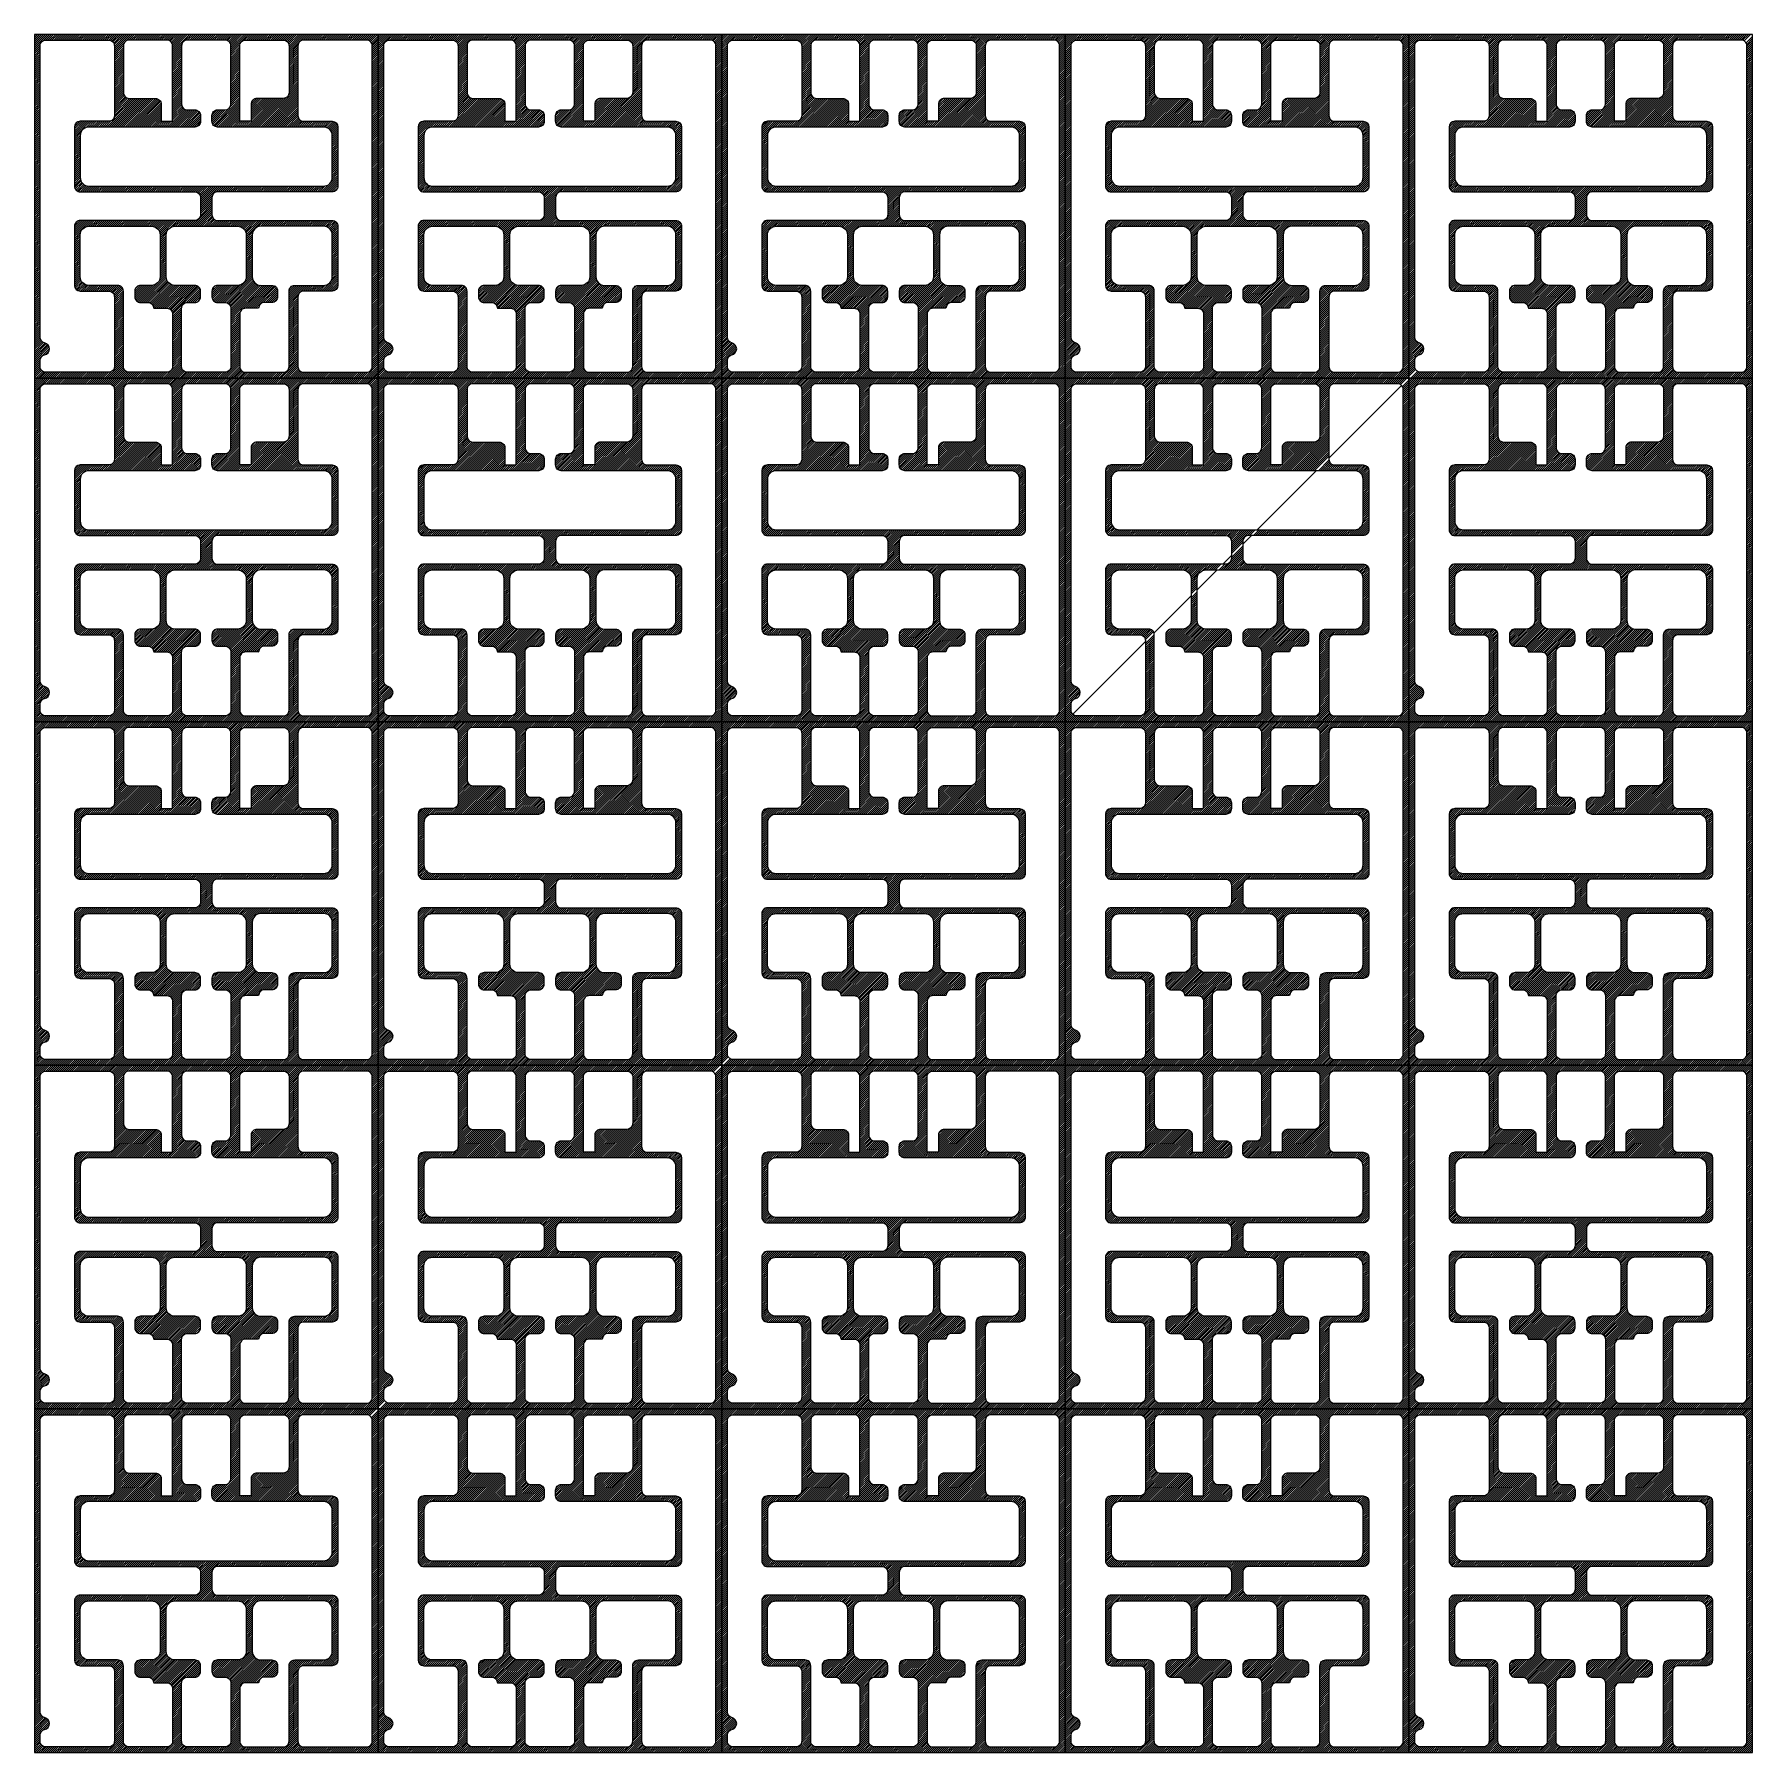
# Model space of a CAD drawing. Header units: inches. Extents: x 0 to 150, y 0 to 150.
import ezdxf

# ---------------------------------------------------------------- set-up
doc = ezdxf.new("R2010")
doc.units = ezdxf.units.IN
doc.header["$MEASUREMENT"] = 0
for name, color, linetype in [('glassOutline', 7, 'Continuous'), ('pixel-electrode-large-upper', 4, 'Continuous'), ('pixel-electrodes-small-lower', 4, 'Continuous'), ('TC-metal', 4, 'Continuous')]:
    doc.layers.add(name, color=color, linetype=linetype)

msp = doc.modelspace()

# ---------------------------------------------------------------- hatches: boundary and pattern name
at = {"layer": 'TC-metal'}
h = msp.add_hatch(dxfattribs=at)
h.set_pattern_fill('ANSI31', color=256)
h.paths.add_polyline_path([(150, 150), (0, 150), (0, 0), (150, 0)])
h.paths.add_polyline_path([(31, 120.5), (36.49, 120.5, 0.414214), (36.99, 121), (36.99, 127.09, 0.414214), (36.49, 127.59), (34, 127.59, -0.414211), (33.5, 128.09), (33.5, 133.25, -0.414216), (34, 133.75), (44, 133.75, 0.414215), (44.5, 134.25), (44.5, 135.75, 0.414212), (44, 136.25), (34, 136.25, -0.414216), (33.5, 136.75), (33.5, 141.91, -0.414211), (34, 142.41), (36.49, 142.41, 0.414214), (36.99, 142.91), (36.99, 149, 0.414214), (36.49, 149.5), (31, 149.5, 0.414214), (30.5, 149), (30.5, 123.55, 0.352835), (30.89, 123.06, -0.806013), (30.89, 122.02, 0.35283), (30.5, 121.53), (30.5, 121, 0.414219)], flags=16)
h.paths.add_polyline_path([(31, 90.5), (36.49, 90.5, 0.414214), (36.99, 91), (36.99, 97.09, 0.414214), (36.49, 97.59), (34, 97.59, -0.414211), (33.5, 98.09), (33.5, 103.25, -0.414216), (34, 103.75), (44, 103.75, 0.414215), (44.5, 104.25), (44.5, 105.75, 0.414212), (44, 106.25), (34, 106.25, -0.414216), (33.5, 106.75), (33.5, 111.91, -0.414211), (34, 112.41), (36.49, 112.41, 0.414214), (36.99, 112.91), (36.99, 119, 0.414214), (36.49, 119.5), (31, 119.5, 0.414214), (30.5, 119), (30.5, 93.55, 0.352835), (30.89, 93.06, -0.806013), (30.89, 92.02, 0.35283), (30.5, 91.53), (30.5, 91, 0.414219)], flags=16)
h.paths.add_polyline_path([(29, 120.5), (23.51, 120.5, -0.414214), (23.01, 121), (23.01, 127.09, -0.414214), (23.51, 127.59), (26, 127.59, 0.414211), (26.5, 128.09), (26.5, 133.25, 0.414216), (26, 133.75), (16, 133.75, -0.414215), (15.5, 134.25), (15.5, 135.75, -0.414212), (16, 136.25), (26, 136.25, 0.414216), (26.5, 136.75), (26.5, 141.91, 0.414211), (26, 142.41), (23.51, 142.41, -0.414214), (23.01, 142.91), (23.01, 149, -0.414214), (23.51, 149.5), (29, 149.5, -0.414214), (29.5, 149), (29.5, 121, -0.414214)], flags=16)
h.paths.add_polyline_path([(29.5, 119), (29.5, 91, -0.414214), (29, 90.5), (23.51, 90.5, -0.414214), (23.01, 91), (23.01, 97.09, -0.414214), (23.51, 97.59), (26, 97.59, 0.414211), (26.5, 98.09), (26.5, 103.25, 0.414216), (26, 103.75), (16, 103.75, -0.414215), (15.5, 104.25), (15.5, 105.75, -0.414212), (16, 106.25), (26, 106.25, 0.414216), (26.5, 106.75), (26.5, 111.91, 0.414211), (26, 112.41), (23.51, 112.41, -0.414214), (23.01, 112.91), (23.01, 119, -0.414214), (23.51, 119.5), (29, 119.5, -0.414214)], flags=16)
h.paths.add_polyline_path([(37.77, 121), (37.77, 127.59, 0.414214), (37.27, 128.09), (34.75, 128.09, -0.414214), (34, 128.84), (34, 132.5, -0.414214), (34.75, 133.25), (40.23, 133.25, -0.414214), (40.98, 132.5), (40.98, 128.84, -0.414214), (40.23, 128.09), (39.27, 128.09, 0.414214), (38.77, 127.59), (38.77, 127.09, 0.414214), (39.27, 126.59), (39.92, 126.59, -0.414214), (40.42, 126.09), (41.57, 126.09, -0.414214), (42.07, 125.59), (42.07, 121, -0.414214), (41.57, 120.5), (38.27, 120.5, -0.414214)], flags=16)
h.paths.add_polyline_path([(38.27, 119.5), (41.57, 119.5, -0.414214), (42.07, 119), (42.07, 112.41), (41.07, 112.41), (41.07, 113.91, 0.414214), (40.57, 114.41), (38.27, 114.41, -0.414213), (37.77, 114.91), (37.77, 119, -0.414214)], flags=16)
h.paths.add_polyline_path([(21.73, 120.5), (18.43, 120.5, -0.414214), (17.93, 121), (17.93, 125.59, -0.414214), (18.43, 126.09), (19.58, 126.09, -0.414214), (20.08, 126.59), (20.73, 126.59, 0.414214), (21.23, 127.09), (21.23, 127.59, 0.414214), (20.73, 128.09), (19.77, 128.09, -0.414214), (19.02, 128.84), (19.02, 132.5, -0.414214), (19.77, 133.25), (25.25, 133.25, -0.414214), (26, 132.5), (26, 128.84, -0.414214), (25.25, 128.09), (22.73, 128.09, 0.414214), (22.23, 127.59), (22.23, 121, -0.414214)], flags=16)
h.paths.add_polyline_path([(22.23, 119), (22.23, 114.91, -0.414213), (21.73, 114.41), (19.43, 114.41, 0.414214), (18.93, 113.91), (18.93, 112.41), (17.93, 112.41), (17.93, 119, -0.414214), (18.43, 119.5), (21.73, 119.5, -0.414214)], flags=16)
h.paths.add_polyline_path([(34.75, 111.91), (44, 111.91, 0.414214), (44.5, 112.41), (44.5, 112.91, 0.414214), (44, 113.41), (43.35, 113.41, -0.414214), (42.85, 113.91), (42.85, 119, -0.414214), (43.35, 119.5), (46.65, 119.5, -0.414214), (47.15, 119), (47.15, 113.91, -0.414213), (46.65, 113.41), (46, 113.41, 0.414214), (45.5, 112.91), (45.5, 112.41, 0.414214), (46, 111.91), (55.25, 111.91, -0.414214), (56, 111.16), (56, 107.5, -0.414214), (55.25, 106.75), (34.75, 106.75, -0.414214), (34, 107.5), (34, 111.16, -0.414214)], flags=16)
h.paths.add_polyline_path([(26, 111.16), (26, 107.5, -0.414214), (25.25, 106.75), (4.75, 106.75, -0.414214), (4, 107.5), (4, 111.16, -0.414214), (4.75, 111.91), (14, 111.91, 0.414214), (14.5, 112.41), (14.5, 112.91, 0.414214), (14, 113.41), (13.35, 113.41, -0.414214), (12.85, 113.91), (12.85, 119, -0.414214), (13.35, 119.5), (16.65, 119.5, -0.414214), (17.15, 119), (17.15, 113.91, -0.414213), (16.65, 113.41), (16, 113.41, 0.414214), (15.5, 112.91), (15.5, 112.41, 0.414214), (16, 111.91), (25.25, 111.91, -0.414214)], flags=16)
h.paths.add_polyline_path([(46.65, 126.59), (46, 126.59, -0.414214), (45.5, 127.09), (45.5, 127.59, -0.414214), (46, 128.09), (47.74, 128.09, 0.414214), (48.49, 128.84), (48.49, 132.5, 0.414214), (47.74, 133.25), (42.26, 133.25, 0.414214), (41.51, 132.5), (41.51, 128.84, 0.414214), (42.26, 128.09), (44, 128.09, -0.414214), (44.5, 127.59), (44.5, 127.09, -0.414214), (44, 126.59), (43.35, 126.59, 0.414214), (42.85, 126.09), (42.85, 121, 0.414214), (43.35, 120.5), (46.65, 120.5, 0.414214), (47.15, 121), (47.15, 126.09, 0.414213)], flags=16)
h.paths.add_polyline_path([(16.65, 126.59), (16, 126.59, -0.414214), (15.5, 127.09), (15.5, 127.59, -0.414214), (16, 128.09), (17.74, 128.09, 0.414214), (18.49, 128.84), (18.49, 132.5, 0.414214), (17.74, 133.25), (12.26, 133.25, 0.414214), (11.51, 132.5), (11.51, 128.84, 0.414214), (12.26, 128.09), (14, 128.09, -0.414214), (14.5, 127.59), (14.5, 127.09, -0.414214), (14, 126.59), (13.35, 126.59, 0.414214), (12.85, 126.09), (12.85, 121, 0.414214), (13.35, 120.5), (16.65, 120.5, 0.414214), (17.15, 121), (17.15, 126.09, 0.414213)], flags=16)
h.paths.add_polyline_path([(34, 137.5), (34, 141.16, -0.414214), (34.75, 141.91), (44, 141.91, 0.414214), (44.5, 142.41), (44.5, 142.91, 0.414214), (44, 143.41), (43.35, 143.41, -0.414214), (42.85, 143.91), (42.85, 149, -0.414214), (43.35, 149.5), (46.65, 149.5, -0.414214), (47.15, 149), (47.15, 143.91, -0.414213), (46.65, 143.41), (46, 143.41, 0.414214), (45.5, 142.91), (45.5, 142.41, 0.414214), (46, 141.91), (55.25, 141.91, -0.414214), (56, 141.16), (56, 137.5, -0.414214), (55.25, 136.75), (34.75, 136.75, -0.414214)], flags=16)
h.paths.add_polyline_path([(25.25, 136.75), (4.75, 136.75, -0.414214), (4, 137.5), (4, 141.16, -0.414214), (4.75, 141.91), (14, 141.91, 0.414214), (14.5, 142.41), (14.5, 142.91, 0.414214), (14, 143.41), (13.35, 143.41, -0.414214), (12.85, 143.91), (12.85, 149, -0.414214), (13.35, 149.5), (16.65, 149.5, -0.414214), (17.15, 149), (17.15, 143.91, -0.414213), (16.65, 143.41), (16, 143.41, 0.414214), (15.5, 142.91), (15.5, 142.41, 0.414214), (16, 141.91), (25.25, 141.91, -0.414214), (26, 141.16), (26, 137.5, -0.414214)], flags=16)
h.paths.add_polyline_path([(34.75, 103.25), (40.23, 103.25, -0.414214), (40.98, 102.5), (40.98, 98.84, -0.414214), (40.23, 98.09), (39.27, 98.09, 0.414214), (38.77, 97.59), (38.77, 97.09, 0.414214), (39.27, 96.59), (39.92, 96.59, -0.414214), (40.42, 96.09), (41.57, 96.09, -0.414214), (42.07, 95.59), (42.07, 91, -0.414214), (41.57, 90.5), (38.27, 90.5, -0.414214), (37.77, 91), (37.77, 97.59, 0.414214), (37.27, 98.09), (34.75, 98.09, -0.414214), (34, 98.84), (34, 102.5, -0.414214)], flags=16)
h.paths.add_polyline_path([(26, 102.5), (26, 98.84, -0.414214), (25.25, 98.09), (22.73, 98.09, 0.414214), (22.23, 97.59), (22.23, 91, -0.414214), (21.73, 90.5), (18.43, 90.5, -0.414214), (17.93, 91), (17.93, 95.59, -0.414214), (18.43, 96.09), (19.58, 96.09, -0.414214), (20.08, 96.59), (20.73, 96.59, 0.414214), (21.23, 97.09), (21.23, 97.59, 0.414214), (20.73, 98.09), (19.77, 98.09, -0.414214), (19.02, 98.84), (19.02, 102.5, -0.414214), (19.77, 103.25), (25.25, 103.25, -0.414214)], flags=16)
h.paths.add_polyline_path([(47.93, 121), (47.93, 125.59, -0.414214), (48.43, 126.09), (49.58, 126.09, -0.414214), (50.08, 126.59), (50.73, 126.59, 0.414214), (51.23, 127.09), (51.23, 127.59, 0.414214), (50.73, 128.09), (49.77, 128.09, -0.414214), (49.02, 128.84), (49.02, 132.5, -0.414214), (49.77, 133.25), (55.25, 133.25, -0.414214), (56, 132.5), (56, 128.84, -0.414214), (55.25, 128.09), (52.73, 128.09, 0.414214), (52.23, 127.59), (52.23, 121, -0.414214), (51.73, 120.5), (48.43, 120.5, -0.414214)], flags=16)
h.paths.add_polyline_path([(48.43, 119.5), (51.73, 119.5, -0.414214), (52.23, 119), (52.23, 114.91, -0.414213), (51.73, 114.41), (49.43, 114.41, 0.414214), (48.93, 113.91), (48.93, 112.41), (47.93, 112.41), (47.93, 119, -0.414214)], flags=16)
h.paths.add_polyline_path([(11.57, 120.5), (8.27, 120.5, -0.414214), (7.77, 121), (7.77, 127.59, 0.414214), (7.27, 128.09), (4.75, 128.09, -0.414214), (4, 128.84), (4, 132.5, -0.414214), (4.75, 133.25), (10.23, 133.25, -0.414214), (10.98, 132.5), (10.98, 128.84, -0.414214), (10.23, 128.09), (9.27, 128.09, 0.414214), (8.77, 127.59), (8.77, 127.09, 0.414214), (9.27, 126.59), (9.92, 126.59, -0.414214), (10.42, 126.09), (11.57, 126.09, -0.414214), (12.07, 125.59), (12.07, 121, -0.414214)], flags=16)
h.paths.add_polyline_path([(12.07, 119), (12.07, 112.41), (11.07, 112.41), (11.07, 113.91, 0.414214), (10.57, 114.41), (8.27, 114.41, -0.414213), (7.77, 114.91), (7.77, 119, -0.414214), (8.27, 119.5), (11.57, 119.5, -0.414214)], flags=16)
h.paths.add_polyline_path([(46.65, 96.59), (46, 96.59, -0.414214), (45.5, 97.09), (45.5, 97.59, -0.414214), (46, 98.09), (47.74, 98.09, 0.414214), (48.49, 98.84), (48.49, 102.5, 0.414214), (47.74, 103.25), (42.26, 103.25, 0.414214), (41.51, 102.5), (41.51, 98.84, 0.414214), (42.26, 98.09), (44, 98.09, -0.414214), (44.5, 97.59), (44.5, 97.09, -0.414214), (44, 96.59), (43.35, 96.59, 0.414214), (42.85, 96.09), (42.85, 91, 0.414214), (43.35, 90.5), (46.65, 90.5, 0.414214), (47.15, 91), (47.15, 96.09, 0.414213)], flags=16)
h.paths.add_polyline_path([(16.65, 96.59), (16, 96.59, -0.414214), (15.5, 97.09), (15.5, 97.59, -0.414214), (16, 98.09), (17.74, 98.09, 0.414214), (18.49, 98.84), (18.49, 102.5, 0.414214), (17.74, 103.25), (12.26, 103.25, 0.414214), (11.51, 102.5), (11.51, 98.84, 0.414214), (12.26, 98.09), (14, 98.09, -0.414214), (14.5, 97.59), (14.5, 97.09, -0.414214), (14, 96.59), (13.35, 96.59, 0.414214), (12.85, 96.09), (12.85, 91, 0.414214), (13.35, 90.5), (16.65, 90.5, 0.414214), (17.15, 91), (17.15, 96.09, 0.414213)], flags=16)
h.paths.add_polyline_path([(45.5, 134.25), (45.5, 135.75, -0.414212), (46, 136.25), (56, 136.25, 0.414216), (56.5, 136.75), (56.5, 141.91, 0.414211), (56, 142.41), (53.51, 142.41, -0.414214), (53.01, 142.91), (53.01, 149, -0.414214), (53.51, 149.5), (59, 149.5, -0.414214), (59.5, 149), (59.5, 121, -0.414214), (59, 120.5), (53.51, 120.5, -0.414214), (53.01, 121), (53.01, 127.09, -0.414214), (53.51, 127.59), (56, 127.59, 0.414211), (56.5, 128.09), (56.5, 133.25, 0.414216), (56, 133.75), (46, 133.75, -0.414215)], flags=16)
h.paths.add_polyline_path([(46, 106.25), (56, 106.25, 0.414216), (56.5, 106.75), (56.5, 111.91, 0.414211), (56, 112.41), (53.51, 112.41, -0.414214), (53.01, 112.91), (53.01, 119, -0.414214), (53.51, 119.5), (59, 119.5, -0.414214), (59.5, 119), (59.5, 91, -0.414214), (59, 90.5), (53.51, 90.5, -0.414214), (53.01, 91), (53.01, 97.09, -0.414214), (53.51, 97.59), (56, 97.59, 0.414211), (56.5, 98.09), (56.5, 103.25, 0.414216), (56, 103.75), (46, 103.75, -0.414215), (45.5, 104.25), (45.5, 105.75, -0.414212)], flags=16)
h.paths.add_polyline_path([(1, 120.5), (6.49, 120.5, 0.414214), (6.99, 121), (6.99, 127.09, 0.414214), (6.49, 127.59), (4, 127.59, -0.414211), (3.5, 128.09), (3.5, 133.25, -0.414216), (4, 133.75), (14, 133.75, 0.414215), (14.5, 134.25), (14.5, 135.75, 0.414212), (14, 136.25), (4, 136.25, -0.414216), (3.5, 136.75), (3.5, 141.91, -0.414211), (4, 142.41), (6.49, 142.41, 0.414214), (6.99, 142.91), (6.99, 149, 0.414214), (6.49, 149.5), (1, 149.5, 0.414214), (0.5, 149), (0.5, 123.55, 0.352835), (0.89, 123.06, -0.806013), (0.89, 122.02, 0.35283), (0.5, 121.53), (0.5, 121, 0.414219)], flags=16)
h.paths.add_polyline_path([(1, 90.5), (6.49, 90.5, 0.414214), (6.99, 91), (6.99, 97.09, 0.414214), (6.49, 97.59), (4, 97.59, -0.414211), (3.5, 98.09), (3.5, 103.25, -0.414216), (4, 103.75), (14, 103.75, 0.414215), (14.5, 104.25), (14.5, 105.75, 0.414212), (14, 106.25), (4, 106.25, -0.414216), (3.5, 106.75), (3.5, 111.91, -0.414211), (4, 112.41), (6.49, 112.41, 0.414214), (6.99, 112.91), (6.99, 119, 0.414214), (6.49, 119.5), (1, 119.5, 0.414214), (0.5, 119), (0.5, 93.55, 0.352835), (0.89, 93.06, -0.806013), (0.89, 92.02, 0.35283), (0.5, 91.53), (0.5, 91, 0.414219)], flags=16)
h.paths.add_polyline_path([(41.07, 142.41), (41.07, 143.91, 0.414214), (40.57, 144.41), (38.27, 144.41, -0.414213), (37.77, 144.91), (37.77, 149, -0.414214), (38.27, 149.5), (41.57, 149.5, -0.414214), (42.07, 149), (42.07, 142.41)], flags=16)
h.paths.add_polyline_path([(18.93, 142.41), (17.93, 142.41), (17.93, 149, -0.414214), (18.43, 149.5), (21.73, 149.5, -0.414214), (22.23, 149), (22.23, 144.91, -0.414213), (21.73, 144.41), (19.43, 144.41, 0.414214), (18.93, 143.91)], flags=16)
h.paths.add_polyline_path([(49.77, 103.25), (55.25, 103.25, -0.414214), (56, 102.5), (56, 98.84, -0.414214), (55.25, 98.09), (52.73, 98.09, 0.414214), (52.23, 97.59), (52.23, 91, -0.414214), (51.73, 90.5), (48.43, 90.5, -0.414214), (47.93, 91), (47.93, 95.59, -0.414214), (48.43, 96.09), (49.58, 96.09, -0.414214), (50.08, 96.59), (50.73, 96.59, 0.414214), (51.23, 97.09), (51.23, 97.59, 0.414214), (50.73, 98.09), (49.77, 98.09, -0.414214), (49.02, 98.84), (49.02, 102.5, -0.414214)], flags=16)
h.paths.add_polyline_path([(10.98, 102.5), (10.98, 98.84, -0.414214), (10.23, 98.09), (9.27, 98.09, 0.414214), (8.77, 97.59), (8.77, 97.09, 0.414214), (9.27, 96.59), (9.92, 96.59, -0.414214), (10.42, 96.09), (11.57, 96.09, -0.414214), (12.07, 95.59), (12.07, 91, -0.414214), (11.57, 90.5), (8.27, 90.5, -0.414214), (7.77, 91), (7.77, 97.59, 0.414214), (7.27, 98.09), (4.75, 98.09, -0.414214), (4, 98.84), (4, 102.5, -0.414214), (4.75, 103.25), (10.23, 103.25, -0.414214)], flags=16)
h.paths.add_polyline_path([(47.93, 142.41), (47.93, 149, -0.414214), (48.43, 149.5), (51.73, 149.5, -0.414214), (52.23, 149), (52.23, 144.91, -0.414213), (51.73, 144.41), (49.43, 144.41, 0.414214), (48.93, 143.91), (48.93, 142.41)], flags=16)
h.paths.add_polyline_path([(12.07, 142.41), (11.07, 142.41), (11.07, 143.91, 0.414214), (10.57, 144.41), (8.27, 144.41, -0.414213), (7.77, 144.91), (7.77, 149, -0.414214), (8.27, 149.5), (11.57, 149.5, -0.414214), (12.07, 149)], flags=16)
h.paths.add_polyline_path([(61, 120.5), (66.49, 120.5, 0.414214), (66.99, 121), (66.99, 127.09, 0.414214), (66.49, 127.59), (64, 127.59, -0.414211), (63.5, 128.09), (63.5, 133.25, -0.414216), (64, 133.75), (74, 133.75, 0.414215), (74.5, 134.25), (74.5, 135.75, 0.414212), (74, 136.25), (64, 136.25, -0.414216), (63.5, 136.75), (63.5, 141.91, -0.414211), (64, 142.41), (66.49, 142.41, 0.414214), (66.99, 142.91), (66.99, 149, 0.414214), (66.49, 149.5), (61, 149.5, 0.414214), (60.5, 149), (60.5, 123.55, 0.352835), (60.89, 123.06, -0.806013), (60.89, 122.02, 0.35283), (60.5, 121.53), (60.5, 121, 0.414219)], flags=16)
h.paths.add_polyline_path([(61, 90.5), (66.49, 90.5, 0.414214), (66.99, 91), (66.99, 97.09, 0.414214), (66.49, 97.59), (64, 97.59, -0.414211), (63.5, 98.09), (63.5, 103.25, -0.414216), (64, 103.75), (74, 103.75, 0.414215), (74.5, 104.25), (74.5, 105.75, 0.414212), (74, 106.25), (64, 106.25, -0.414216), (63.5, 106.75), (63.5, 111.91, -0.414211), (64, 112.41), (66.49, 112.41, 0.414214), (66.99, 112.91), (66.99, 119, 0.414214), (66.49, 119.5), (61, 119.5, 0.414214), (60.5, 119), (60.5, 93.55, 0.352835), (60.89, 93.06, -0.806013), (60.89, 92.02, 0.35283), (60.5, 91.53), (60.5, 91, 0.414219)], flags=16)
h.paths.add_polyline_path([(31, 60.5), (36.49, 60.5, 0.414214), (36.99, 61), (36.99, 67.09, 0.414214), (36.49, 67.59), (34, 67.59, -0.414211), (33.5, 68.09), (33.5, 73.25, -0.414216), (34, 73.75), (44, 73.75, 0.414215), (44.5, 74.25), (44.5, 75.75, 0.414212), (44, 76.25), (34, 76.25, -0.414216), (33.5, 76.75), (33.5, 81.91, -0.414211), (34, 82.41), (36.49, 82.41, 0.414214), (36.99, 82.91), (36.99, 89, 0.414214), (36.49, 89.5), (31, 89.5, 0.414214), (30.5, 89), (30.5, 63.55, 0.352835), (30.89, 63.06, -0.806013), (30.89, 62.02, 0.35283), (30.5, 61.53), (30.5, 61, 0.414219)], flags=16)
h.paths.add_polyline_path([(29.5, 89), (29.5, 61, -0.414214), (29, 60.5), (23.51, 60.5, -0.414214), (23.01, 61), (23.01, 67.09, -0.414214), (23.51, 67.59), (26, 67.59, 0.414211), (26.5, 68.09), (26.5, 73.25, 0.414216), (26, 73.75), (16, 73.75, -0.414215), (15.5, 74.25), (15.5, 75.75, -0.414212), (16, 76.25), (26, 76.25, 0.414216), (26.5, 76.75), (26.5, 81.91, 0.414211), (26, 82.41), (23.51, 82.41, -0.414214), (23.01, 82.91), (23.01, 89, -0.414214), (23.51, 89.5), (29, 89.5, -0.414214)], flags=16)
h.paths.add_polyline_path([(38.27, 89.5), (41.57, 89.5, -0.414214), (42.07, 89), (42.07, 82.41), (41.07, 82.41), (41.07, 83.91, 0.414214), (40.57, 84.41), (38.27, 84.41, -0.414213), (37.77, 84.91), (37.77, 89, -0.414214)], flags=16)
h.paths.add_polyline_path([(22.23, 89), (22.23, 84.91, -0.414213), (21.73, 84.41), (19.43, 84.41, 0.414214), (18.93, 83.91), (18.93, 82.41), (17.93, 82.41), (17.93, 89, -0.414214), (18.43, 89.5), (21.73, 89.5, -0.414214)], flags=16)
h.paths.add_polyline_path([(43.35, 89.5), (46.65, 89.5, -0.414214), (47.15, 89), (47.15, 83.91, -0.414213), (46.65, 83.41), (46, 83.41, 0.414214), (45.5, 82.91), (45.5, 82.41, 0.414214), (46, 81.91), (55.25, 81.91, -0.414214), (56, 81.16), (56, 77.5, -0.414214), (55.25, 76.75), (34.75, 76.75, -0.414214), (34, 77.5), (34, 81.16, -0.414214), (34.75, 81.91), (44, 81.91, 0.414214), (44.5, 82.41), (44.5, 82.91, 0.414214), (44, 83.41), (43.35, 83.41, -0.414214), (42.85, 83.91), (42.85, 89, -0.414214)], flags=16)
h.paths.add_polyline_path([(17.15, 89), (17.15, 83.91, -0.414213), (16.65, 83.41), (16, 83.41, 0.414214), (15.5, 82.91), (15.5, 82.41, 0.414214), (16, 81.91), (25.25, 81.91, -0.414214), (26, 81.16), (26, 77.5, -0.414214), (25.25, 76.75), (4.75, 76.75, -0.414214), (4, 77.5), (4, 81.16, -0.414214), (4.75, 81.91), (14, 81.91, 0.414214), (14.5, 82.41), (14.5, 82.91, 0.414214), (14, 83.41), (13.35, 83.41, -0.414214), (12.85, 83.91), (12.85, 89, -0.414214), (13.35, 89.5), (16.65, 89.5, -0.414214)], flags=16)
h.paths.add_polyline_path([(64, 128.84), (64, 132.5, -0.414214), (64.75, 133.25), (70.23, 133.25, -0.414214), (70.98, 132.5), (70.98, 128.84, -0.414214), (70.23, 128.09), (69.27, 128.09, 0.414214), (68.77, 127.59), (68.77, 127.09, 0.414214), (69.27, 126.59), (69.92, 126.59, -0.414214), (70.42, 126.09), (71.57, 126.09, -0.414214), (72.07, 125.59), (72.07, 121, -0.414214), (71.57, 120.5), (68.27, 120.5, -0.414214), (67.77, 121), (67.77, 127.59, 0.414214), (67.27, 128.09), (64.75, 128.09, -0.414214)], flags=16)
h.paths.add_polyline_path([(64.75, 111.91), (74, 111.91, 0.414214), (74.5, 112.41), (74.5, 112.91, 0.414214), (74, 113.41), (73.35, 113.41, -0.414214), (72.85, 113.91), (72.85, 119, -0.414214), (73.35, 119.5), (76.65, 119.5, -0.414214), (77.15, 119), (77.15, 113.91, -0.414213), (76.65, 113.41), (76, 113.41, 0.414214), (75.5, 112.91), (75.5, 112.41, 0.414214), (76, 111.91), (85.25, 111.91, -0.414214), (86, 111.16), (86, 107.5, -0.414214), (85.25, 106.75), (64.75, 106.75, -0.414214), (64, 107.5), (64, 111.16, -0.414214)], flags=16)
h.paths.add_polyline_path([(48.43, 89.5), (51.73, 89.5, -0.414214), (52.23, 89), (52.23, 84.91, -0.414213), (51.73, 84.41), (49.43, 84.41, 0.414214), (48.93, 83.91), (48.93, 82.41), (47.93, 82.41), (47.93, 89, -0.414214)], flags=16)
h.paths.add_polyline_path([(12.07, 89), (12.07, 82.41), (11.07, 82.41), (11.07, 83.91, 0.414214), (10.57, 84.41), (8.27, 84.41, -0.414213), (7.77, 84.91), (7.77, 89, -0.414214), (8.27, 89.5), (11.57, 89.5, -0.414214)], flags=16)
h.paths.add_polyline_path([(68.27, 119.5), (71.57, 119.5, -0.414214), (72.07, 119), (72.07, 112.41), (71.07, 112.41), (71.07, 113.91, 0.414214), (70.57, 114.41), (68.27, 114.41, -0.414213), (67.77, 114.91), (67.77, 119, -0.414214)], flags=16)
h.paths.add_polyline_path([(64, 137.5), (64, 141.16, -0.414214), (64.75, 141.91), (74, 141.91, 0.414214), (74.5, 142.41), (74.5, 142.91, 0.414214), (74, 143.41), (73.35, 143.41, -0.414214), (72.85, 143.91), (72.85, 149, -0.414214), (73.35, 149.5), (76.65, 149.5, -0.414214), (77.15, 149), (77.15, 143.91, -0.414213), (76.65, 143.41), (76, 143.41, 0.414214), (75.5, 142.91), (75.5, 142.41, 0.414214), (76, 141.91), (85.25, 141.91, -0.414214), (86, 141.16), (86, 137.5, -0.414214), (85.25, 136.75), (64.75, 136.75, -0.414214)], flags=16)
h.paths.add_polyline_path([(64.75, 103.25), (70.23, 103.25, -0.414214), (70.98, 102.5), (70.98, 98.84, -0.414214), (70.23, 98.09), (69.27, 98.09, 0.414214), (68.77, 97.59), (68.77, 97.09, 0.414214), (69.27, 96.59), (69.92, 96.59, -0.414214), (70.42, 96.09), (71.57, 96.09, -0.414214), (72.07, 95.59), (72.07, 91, -0.414214), (71.57, 90.5), (68.27, 90.5, -0.414214), (67.77, 91), (67.77, 97.59, 0.414214), (67.27, 98.09), (64.75, 98.09, -0.414214), (64, 98.84), (64, 102.5, -0.414214)], flags=16)
h.paths.add_polyline_path([(53.51, 89.5), (59, 89.5, -0.414214), (59.5, 89), (59.5, 61, -0.414214), (59, 60.5), (53.51, 60.5, -0.414214), (53.01, 61), (53.01, 67.09, -0.414214), (53.51, 67.59), (56, 67.59, 0.414211), (56.5, 68.09), (56.5, 73.25, 0.414216), (56, 73.75), (46, 73.75, -0.414215), (45.5, 74.25), (45.5, 75.75, -0.414212), (46, 76.25), (56, 76.25, 0.414216), (56.5, 76.75), (56.5, 81.91, 0.414211), (56, 82.41), (53.51, 82.41, -0.414214), (53.01, 82.91), (53.01, 89, -0.414214)], flags=16)
h.paths.add_polyline_path([(1, 60.5), (6.49, 60.5, 0.414214), (6.99, 61), (6.99, 67.09, 0.414214), (6.49, 67.59), (4, 67.59, -0.414211), (3.5, 68.09), (3.5, 73.25, -0.414216), (4, 73.75), (14, 73.75, 0.414215), (14.5, 74.25), (14.5, 75.75, 0.414212), (14, 76.25), (4, 76.25, -0.414216), (3.5, 76.75), (3.5, 81.91, -0.414211), (4, 82.41), (6.49, 82.41, 0.414214), (6.99, 82.91), (6.99, 89, 0.414214), (6.49, 89.5), (1, 89.5, 0.414214), (0.5, 89), (0.5, 63.55, 0.352835), (0.89, 63.06, -0.806013), (0.89, 62.02, 0.35283), (0.5, 61.53), (0.5, 61, 0.414219)], flags=16)
h.paths.add_polyline_path([(76.65, 126.59), (76, 126.59, -0.414214), (75.5, 127.09), (75.5, 127.59, -0.414214), (76, 128.09), (77.74, 128.09, 0.414214), (78.49, 128.84), (78.49, 132.5, 0.414214), (77.74, 133.25), (72.26, 133.25, 0.414214), (71.51, 132.5), (71.51, 128.84, 0.414214), (72.26, 128.09), (74, 128.09, -0.414214), (74.5, 127.59), (74.5, 127.09, -0.414214), (74, 126.59), (73.35, 126.59, 0.414214), (72.85, 126.09), (72.85, 121, 0.414214), (73.35, 120.5), (76.65, 120.5, 0.414214), (77.15, 121), (77.15, 126.09, 0.414213)], flags=16)
h.paths.add_polyline_path([(61, 60.5), (66.49, 60.5, 0.414214), (66.99, 61), (66.99, 67.09, 0.414214), (66.49, 67.59), (64, 67.59, -0.414211), (63.5, 68.09), (63.5, 73.25, -0.414216), (64, 73.75), (74, 73.75, 0.414215), (74.5, 74.25), (74.5, 75.75, 0.414212), (74, 76.25), (64, 76.25, -0.414216), (63.5, 76.75), (63.5, 81.91, -0.414211), (64, 82.41), (66.49, 82.41, 0.414214), (66.99, 82.91), (66.99, 89, 0.414214), (66.49, 89.5), (61, 89.5, 0.414214), (60.5, 89), (60.5, 63.55, 0.352835), (60.89, 63.06, -0.806013), (60.89, 62.02, 0.35283), (60.5, 61.53), (60.5, 61, 0.414219)], flags=16)
h.paths.add_polyline_path([(76.65, 96.59), (76, 96.59, -0.414214), (75.5, 97.09), (75.5, 97.59, -0.414214), (76, 98.09), (77.74, 98.09, 0.414214), (78.49, 98.84), (78.49, 102.5, 0.414214), (77.74, 103.25), (72.26, 103.25, 0.414214), (71.51, 102.5), (71.51, 98.84, 0.414214), (72.26, 98.09), (74, 98.09, -0.414214), (74.5, 97.59), (74.5, 97.09, -0.414214), (74, 96.59), (73.35, 96.59, 0.414214), (72.85, 96.09), (72.85, 91, 0.414214), (73.35, 90.5), (76.65, 90.5, 0.414214), (77.15, 91), (77.15, 96.09, 0.414213)], flags=16)
h.paths.add_polyline_path([(67.77, 144.91), (67.77, 149, -0.414214), (68.27, 149.5), (71.57, 149.5, -0.414214), (72.07, 149), (72.07, 142.41), (71.07, 142.41), (71.07, 143.91, 0.414214), (70.57, 144.41), (68.27, 144.41, -0.414213)], flags=16)
h.paths.add_polyline_path([(34.75, 73.25), (40.23, 73.25, -0.414214), (40.98, 72.5), (40.98, 68.84, -0.414214), (40.23, 68.09), (39.27, 68.09, 0.414214), (38.77, 67.59), (38.77, 67.09, 0.414214), (39.27, 66.59), (39.92, 66.59, -0.414214), (40.42, 66.09), (41.57, 66.09, -0.414214), (42.07, 65.59), (42.07, 61, -0.414214), (41.57, 60.5), (38.27, 60.5, -0.414214), (37.77, 61), (37.77, 67.59, 0.414214), (37.27, 68.09), (34.75, 68.09, -0.414214), (34, 68.84), (34, 72.5, -0.414214)], flags=16)
h.paths.add_polyline_path([(26, 72.5), (26, 68.84, -0.414214), (25.25, 68.09), (22.73, 68.09, 0.414214), (22.23, 67.59), (22.23, 61, -0.414214), (21.73, 60.5), (18.43, 60.5, -0.414214), (17.93, 61), (17.93, 65.59, -0.414214), (18.43, 66.09), (19.58, 66.09, -0.414214), (20.08, 66.59), (20.73, 66.59, 0.414214), (21.23, 67.09), (21.23, 67.59, 0.414214), (20.73, 68.09), (19.77, 68.09, -0.414214), (19.02, 68.84), (19.02, 72.5, -0.414214), (19.77, 73.25), (25.25, 73.25, -0.414214)], flags=16)
h.paths.add_polyline_path([(75.5, 134.25), (75.5, 135.75, -0.414212), (76, 136.25), (86, 136.25, 0.414216), (86.5, 136.75), (86.5, 141.91, 0.414211), (86, 142.41), (83.51, 142.41, -0.414214), (83.01, 142.91), (83.01, 149, -0.414214), (83.51, 149.5), (89, 149.5, -0.414214), (89.5, 149), (89.5, 121, -0.414214), (89, 120.5), (83.51, 120.5, -0.414214), (83.01, 121), (83.01, 127.09, -0.414214), (83.51, 127.59), (86, 127.59, 0.414211), (86.5, 128.09), (86.5, 133.25, 0.414216), (86, 133.75), (76, 133.75, -0.414215)], flags=16)
h.paths.add_polyline_path([(76, 106.25), (86, 106.25, 0.414216), (86.5, 106.75), (86.5, 111.91, 0.414211), (86, 112.41), (83.51, 112.41, -0.414214), (83.01, 112.91), (83.01, 119, -0.414214), (83.51, 119.5), (89, 119.5, -0.414214), (89.5, 119), (89.5, 91, -0.414214), (89, 90.5), (83.51, 90.5, -0.414214), (83.01, 91), (83.01, 97.09, -0.414214), (83.51, 97.59), (86, 97.59, 0.414211), (86.5, 98.09), (86.5, 103.25, 0.414216), (86, 103.75), (76, 103.75, -0.414215), (75.5, 104.25), (75.5, 105.75, -0.414212)], flags=16)
h.paths.add_polyline_path([(77.93, 121), (77.93, 125.59, -0.414214), (78.43, 126.09), (79.58, 126.09, -0.414214), (80.08, 126.59), (80.73, 126.59, 0.414214), (81.23, 127.09), (81.23, 127.59, 0.414214), (80.73, 128.09), (79.77, 128.09, -0.414214), (79.02, 128.84), (79.02, 132.5, -0.414214), (79.77, 133.25), (85.25, 133.25, -0.414214), (86, 132.5), (86, 128.84, -0.414214), (85.25, 128.09), (82.73, 128.09, 0.414214), (82.23, 127.59), (82.23, 121, -0.414214), (81.73, 120.5), (78.43, 120.5, -0.414214)], flags=16)
h.paths.add_polyline_path([(78.43, 119.5), (81.73, 119.5, -0.414214), (82.23, 119), (82.23, 114.91, -0.414213), (81.73, 114.41), (79.43, 114.41, 0.414214), (78.93, 113.91), (78.93, 112.41), (77.93, 112.41), (77.93, 119, -0.414214)], flags=16)
h.paths.add_polyline_path([(46.65, 66.59), (46, 66.59, -0.414214), (45.5, 67.09), (45.5, 67.59, -0.414214), (46, 68.09), (47.74, 68.09, 0.414214), (48.49, 68.84), (48.49, 72.5, 0.414214), (47.74, 73.25), (42.26, 73.25, 0.414214), (41.51, 72.5), (41.51, 68.84, 0.414214), (42.26, 68.09), (44, 68.09, -0.414214), (44.5, 67.59), (44.5, 67.09, -0.414214), (44, 66.59), (43.35, 66.59, 0.414214), (42.85, 66.09), (42.85, 61, 0.414214), (43.35, 60.5), (46.65, 60.5, 0.414214), (47.15, 61), (47.15, 66.09, 0.414213)], flags=16)
h.paths.add_polyline_path([(16.65, 66.59), (16, 66.59, -0.414214), (15.5, 67.09), (15.5, 67.59, -0.414214), (16, 68.09), (17.74, 68.09, 0.414214), (18.49, 68.84), (18.49, 72.5, 0.414214), (17.74, 73.25), (12.26, 73.25, 0.414214), (11.51, 72.5), (11.51, 68.84, 0.414214), (12.26, 68.09), (14, 68.09, -0.414214), (14.5, 67.59), (14.5, 67.09, -0.414214), (14, 66.59), (13.35, 66.59, 0.414214), (12.85, 66.09), (12.85, 61, 0.414214), (13.35, 60.5), (16.65, 60.5, 0.414214), (17.15, 61), (17.15, 66.09, 0.414213)], flags=16)
h.paths.add_polyline_path([(68.27, 89.5), (71.57, 89.5, -0.414214), (72.07, 89), (72.07, 82.41), (71.07, 82.41), (71.07, 83.91, 0.414214), (70.57, 84.41), (68.27, 84.41, -0.414213), (67.77, 84.91), (67.77, 89, -0.414214)], flags=16)
h.paths.add_polyline_path([(49.77, 73.25), (55.25, 73.25, -0.414214), (56, 72.5), (56, 68.84, -0.414214), (55.25, 68.09), (52.73, 68.09, 0.414214), (52.23, 67.59), (52.23, 61, -0.414214), (51.73, 60.5), (48.43, 60.5, -0.414214), (47.93, 61), (47.93, 65.59, -0.414214), (48.43, 66.09), (49.58, 66.09, -0.414214), (50.08, 66.59), (50.73, 66.59, 0.414214), (51.23, 67.09), (51.23, 67.59, 0.414214), (50.73, 68.09), (49.77, 68.09, -0.414214), (49.02, 68.84), (49.02, 72.5, -0.414214)], flags=16)
h.paths.add_polyline_path([(10.98, 72.5), (10.98, 68.84, -0.414214), (10.23, 68.09), (9.27, 68.09, 0.414214), (8.77, 67.59), (8.77, 67.09, 0.414214), (9.27, 66.59), (9.92, 66.59, -0.414214), (10.42, 66.09), (11.57, 66.09, -0.414214), (12.07, 65.59), (12.07, 61, -0.414214), (11.57, 60.5), (8.27, 60.5, -0.414214), (7.77, 61), (7.77, 67.59, 0.414214), (7.27, 68.09), (4.75, 68.09, -0.414214), (4, 68.84), (4, 72.5, -0.414214), (4.75, 73.25), (10.23, 73.25, -0.414214)], flags=16)
h.paths.add_polyline_path([(64.75, 81.91), (74, 81.91, 0.414214), (74.5, 82.41), (74.5, 82.91, 0.414214), (74, 83.41), (73.35, 83.41, -0.414214), (72.85, 83.91), (72.85, 89, -0.414214), (73.35, 89.5), (76.65, 89.5, -0.414214), (77.15, 89), (77.15, 83.91, -0.414213), (76.65, 83.41), (76, 83.41, 0.414214), (75.5, 82.91), (75.5, 82.41, 0.414214), (76, 81.91), (85.25, 81.91, -0.414214), (86, 81.16), (86, 77.5, -0.414214), (85.25, 76.75), (64.75, 76.75, -0.414214), (64, 77.5), (64, 81.16, -0.414214)], flags=16)
h.paths.add_polyline_path([(79.77, 103.25), (85.25, 103.25, -0.414214), (86, 102.5), (86, 98.84, -0.414214), (85.25, 98.09), (82.73, 98.09, 0.414214), (82.23, 97.59), (82.23, 91, -0.414214), (81.73, 90.5), (78.43, 90.5, -0.414214), (77.93, 91), (77.93, 95.59, -0.414214), (78.43, 96.09), (79.58, 96.09, -0.414214), (80.08, 96.59), (80.73, 96.59, 0.414214), (81.23, 97.09), (81.23, 97.59, 0.414214), (80.73, 98.09), (79.77, 98.09, -0.414214), (79.02, 98.84), (79.02, 102.5, -0.414214)], flags=16)
h.paths.add_polyline_path([(77.93, 142.41), (77.93, 149, -0.414214), (78.43, 149.5), (81.73, 149.5, -0.414214), (82.23, 149), (82.23, 144.91, -0.414213), (81.73, 144.41), (79.43, 144.41, 0.414214), (78.93, 143.91), (78.93, 142.41)], flags=16)
h.paths.add_polyline_path([(78.43, 89.5), (81.73, 89.5, -0.414214), (82.23, 89), (82.23, 84.91, -0.414213), (81.73, 84.41), (79.43, 84.41, 0.414214), (78.93, 83.91), (78.93, 82.41), (77.93, 82.41), (77.93, 89, -0.414214)], flags=16)
h.paths.add_polyline_path([(64.75, 73.25), (70.23, 73.25, -0.414214), (70.98, 72.5), (70.98, 68.84, -0.414214), (70.23, 68.09), (69.27, 68.09, 0.414214), (68.77, 67.59), (68.77, 67.09, 0.414214), (69.27, 66.59), (69.92, 66.59, -0.414214), (70.42, 66.09), (71.57, 66.09, -0.414214), (72.07, 65.59), (72.07, 61, -0.414214), (71.57, 60.5), (68.27, 60.5, -0.414214), (67.77, 61), (67.77, 67.59, 0.414214), (67.27, 68.09), (64.75, 68.09, -0.414214), (64, 68.84), (64, 72.5, -0.414214)], flags=16)
h.paths.add_polyline_path([(90.89, 123.06, -0.806013), (90.89, 122.02, 0.35283), (90.5, 121.53), (90.5, 121, 0.414219), (91, 120.5), (96.49, 120.5, 0.414214), (96.99, 121), (96.99, 127.09, 0.414214), (96.49, 127.59), (94, 127.59, -0.414211), (93.5, 128.09), (93.5, 133.25, -0.414216), (94, 133.75), (104, 133.75, 0.414215), (104.5, 134.25), (104.5, 135.75, 0.414212), (104, 136.25), (94, 136.25, -0.414216), (93.5, 136.75), (93.5, 141.91, -0.414211), (94, 142.41), (96.49, 142.41, 0.414214), (96.99, 142.91), (96.99, 149, 0.414214), (96.49, 149.5), (91, 149.5, 0.414214), (90.5, 149), (90.5, 123.55, 0.352835)], flags=16)
h.paths.add_polyline_path([(91, 90.5), (96.49, 90.5, 0.414214), (96.99, 91), (96.99, 97.09, 0.414214), (96.49, 97.59), (94, 97.59, -0.414211), (93.5, 98.09), (93.5, 103.25, -0.414216), (94, 103.75), (104, 103.75, 0.414215), (104.5, 104.25), (104.5, 105.75, 0.414212), (104, 106.25), (94, 106.25, -0.414216), (93.5, 106.75), (93.5, 111.91, -0.414211), (94, 112.41), (96.49, 112.41, 0.414214), (96.99, 112.91), (96.99, 119, 0.414214), (96.49, 119.5), (91, 119.5, 0.414214), (90.5, 119), (90.5, 93.55, 0.352835), (90.89, 93.06, -0.806013), (90.89, 92.02, 0.35283), (90.5, 91.53), (90.5, 91, 0.414219)], flags=16)
h.paths.add_polyline_path([(31, 30.5), (36.49, 30.5, 0.414214), (36.99, 31), (36.99, 37.09, 0.414214), (36.49, 37.59), (34, 37.59, -0.414211), (33.5, 38.09), (33.5, 43.25, -0.414216), (34, 43.75), (44, 43.75, 0.414215), (44.5, 44.25), (44.5, 45.75, 0.414212), (44, 46.25), (34, 46.25, -0.414216), (33.5, 46.75), (33.5, 51.91, -0.414211), (34, 52.41), (36.49, 52.41, 0.414214), (36.99, 52.91), (36.99, 59, 0.414214), (36.49, 59.5), (31, 59.5, 0.414214), (30.5, 59), (30.5, 33.55, 0.352835), (30.89, 33.06, -0.806013), (30.89, 32.02, 0.35283), (30.5, 31.53), (30.5, 31, 0.414219)], flags=16)
h.paths.add_polyline_path([(29, 59.5, -0.414214), (29.5, 59), (29.5, 31, -0.414214), (29, 30.5), (23.51, 30.5, -0.414214), (23.01, 31), (23.01, 37.09, -0.414214), (23.51, 37.59), (26, 37.59, 0.414211), (26.5, 38.09), (26.5, 43.25, 0.414216), (26, 43.75), (16, 43.75, -0.414215), (15.5, 44.25), (15.5, 45.75, -0.414212), (16, 46.25), (26, 46.25, 0.414216), (26.5, 46.75), (26.5, 51.91, 0.414211), (26, 52.41), (23.51, 52.41, -0.414214), (23.01, 52.91), (23.01, 59, -0.414214), (23.51, 59.5)], flags=16)
h.paths.add_polyline_path([(38.27, 59.5), (41.57, 59.5, -0.414214), (42.07, 59), (42.07, 52.41), (41.07, 52.41), (41.07, 53.91, 0.414214), (40.57, 54.41), (38.27, 54.41, -0.414213), (37.77, 54.91), (37.77, 59, -0.414214)], flags=16)
h.paths.add_polyline_path([(22.23, 59), (22.23, 54.91, -0.414213), (21.73, 54.41), (19.43, 54.41, 0.414214), (18.93, 53.91), (18.93, 52.41), (17.93, 52.41), (17.93, 59, -0.414214), (18.43, 59.5), (21.73, 59.5, -0.414214)], flags=16)
h.paths.add_polyline_path([(83.51, 89.5), (89, 89.5, -0.414214), (89.5, 89), (89.5, 61, -0.414214), (89, 60.5), (83.51, 60.5, -0.414214), (83.01, 61), (83.01, 67.09, -0.414214), (83.51, 67.59), (86, 67.59, 0.414211), (86.5, 68.09), (86.5, 73.25, 0.414216), (86, 73.75), (76, 73.75, -0.414215), (75.5, 74.25), (75.5, 75.75, -0.414212), (76, 76.25), (86, 76.25, 0.414216), (86.5, 76.75), (86.5, 81.91, 0.414211), (86, 82.41), (83.51, 82.41, -0.414214), (83.01, 82.91), (83.01, 89, -0.414214)], flags=16)
h.paths.add_polyline_path([(43.35, 59.5), (46.65, 59.5, -0.414214), (47.15, 59), (47.15, 53.91, -0.414213), (46.65, 53.41), (46, 53.41, 0.414214), (45.5, 52.91), (45.5, 52.41, 0.414214), (46, 51.91), (55.25, 51.91, -0.414214), (56, 51.16), (56, 47.5, -0.414214), (55.25, 46.75), (34.75, 46.75, -0.414214), (34, 47.5), (34, 51.16, -0.414214), (34.75, 51.91), (44, 51.91, 0.414214), (44.5, 52.41), (44.5, 52.91, 0.414214), (44, 53.41), (43.35, 53.41, -0.414214), (42.85, 53.91), (42.85, 59, -0.414214)], flags=16)
h.paths.add_polyline_path([(17.15, 59), (17.15, 53.91, -0.414213), (16.65, 53.41), (16, 53.41, 0.414214), (15.5, 52.91), (15.5, 52.41, 0.414214), (16, 51.91), (25.25, 51.91, -0.414214), (26, 51.16), (26, 47.5, -0.414214), (25.25, 46.75), (4.75, 46.75, -0.414214), (4, 47.5), (4, 51.16, -0.414214), (4.75, 51.91), (14, 51.91, 0.414214), (14.5, 52.41), (14.5, 52.91, 0.414214), (14, 53.41), (13.35, 53.41, -0.414214), (12.85, 53.91), (12.85, 59, -0.414214), (13.35, 59.5), (16.65, 59.5, -0.414214)], flags=16)
h.paths.add_polyline_path([(76.65, 66.59), (76, 66.59, -0.414214), (75.5, 67.09), (75.5, 67.59, -0.414214), (76, 68.09), (77.74, 68.09, 0.414214), (78.49, 68.84), (78.49, 72.5, 0.414214), (77.74, 73.25), (72.26, 73.25, 0.414214), (71.51, 72.5), (71.51, 68.84, 0.414214), (72.26, 68.09), (74, 68.09, -0.414214), (74.5, 67.59), (74.5, 67.09, -0.414214), (74, 66.59), (73.35, 66.59, 0.414214), (72.85, 66.09), (72.85, 61, 0.414214), (73.35, 60.5), (76.65, 60.5, 0.414214), (77.15, 61), (77.15, 66.09, 0.414213)], flags=16)
h.paths.add_polyline_path([(48.43, 59.5), (51.73, 59.5, -0.414214), (52.23, 59), (52.23, 54.91, -0.414213), (51.73, 54.41), (49.43, 54.41, 0.414214), (48.93, 53.91), (48.93, 52.41), (47.93, 52.41), (47.93, 59, -0.414214)], flags=16)
h.paths.add_polyline_path([(12.07, 59), (12.07, 52.41), (11.07, 52.41), (11.07, 53.91, 0.414214), (10.57, 54.41), (8.27, 54.41, -0.414213), (7.77, 54.91), (7.77, 59, -0.414214), (8.27, 59.5), (11.57, 59.5, -0.414214)], flags=16)
h.paths.add_polyline_path([(94, 128.84), (94, 132.5, -0.414214), (94.75, 133.25), (100.23, 133.25, -0.414214), (100.98, 132.5), (100.98, 128.84, -0.414214), (100.23, 128.09), (99.27, 128.09, 0.414214), (98.77, 127.59), (98.77, 127.09, 0.414214), (99.27, 126.59), (99.92, 126.59, -0.414214), (100.42, 126.09), (101.57, 126.09, -0.414214), (102.07, 125.59), (102.07, 121, -0.414214), (101.57, 120.5), (98.27, 120.5, -0.414214), (97.77, 121), (97.77, 127.59, 0.414214), (97.27, 128.09), (94.75, 128.09, -0.414214)], flags=16)
h.paths.add_polyline_path([(94.75, 111.91), (104, 111.91, 0.414214), (104.5, 112.41), (104.5, 112.91, 0.414214), (104, 113.41), (103.35, 113.41, -0.414214), (102.85, 113.91), (102.85, 119, -0.414214), (103.35, 119.5), (106.65, 119.5, -0.414214), (107.15, 119), (107.15, 113.91, -0.414213), (106.65, 113.41), (106, 113.41, 0.414214), (105.5, 112.91), (105.5, 112.41, 0.414214), (106, 111.91), (115.25, 111.91, -0.414214), (116, 111.16), (116, 107.5, -0.414214), (115.25, 106.75), (94.75, 106.75, -0.414214), (94, 107.5), (94, 111.16, -0.414214)], flags=16)
h.paths.add_polyline_path([(53.51, 59.5), (59, 59.5, -0.414214), (59.5, 59), (59.5, 31, -0.414214), (59, 30.5), (53.51, 30.5, -0.414214), (53.01, 31), (53.01, 37.09, -0.414214), (53.51, 37.59), (56, 37.59, 0.414211), (56.5, 38.09), (56.5, 43.25, 0.414216), (56, 43.75), (46, 43.75, -0.414215), (45.5, 44.25), (45.5, 45.75, -0.414212), (46, 46.25), (56, 46.25, 0.414216), (56.5, 46.75), (56.5, 51.91, 0.414211), (56, 52.41), (53.51, 52.41, -0.414214), (53.01, 52.91), (53.01, 59, -0.414214)], flags=16)
h.paths.add_polyline_path([(1, 30.5), (6.49, 30.5, 0.414214), (6.99, 31), (6.99, 37.09, 0.414214), (6.49, 37.59), (4, 37.59, -0.414211), (3.5, 38.09), (3.5, 43.25, -0.414216), (4, 43.75), (14, 43.75, 0.414215), (14.5, 44.25), (14.5, 45.75, 0.414212), (14, 46.25), (4, 46.25, -0.414216), (3.5, 46.75), (3.5, 51.91, -0.414211), (4, 52.41), (6.49, 52.41, 0.414214), (6.99, 52.91), (6.99, 59, 0.414214), (6.49, 59.5), (1, 59.5, 0.414214), (0.5, 59), (0.5, 33.55, 0.352835), (0.89, 33.06, -0.806013), (0.89, 32.02, 0.35283), (0.5, 31.53), (0.5, 31, 0.414219)], flags=16)
h.paths.add_polyline_path([(94, 137.5), (94, 141.16, -0.414214), (94.75, 141.91), (104, 141.91, 0.414214), (104.5, 142.41), (104.5, 142.91, 0.414214), (104, 143.41), (103.35, 143.41, -0.414214), (102.85, 143.91), (102.85, 149, -0.414214), (103.35, 149.5), (106.65, 149.5, -0.414214), (107.15, 149), (107.15, 143.91, -0.414213), (106.65, 143.41), (106, 143.41, 0.414214), (105.5, 142.91), (105.5, 142.41, 0.414214), (106, 141.91), (115.25, 141.91, -0.414214), (116, 141.16), (116, 137.5, -0.414214), (115.25, 136.75), (94.75, 136.75, -0.414214)], flags=16)
h.paths.add_polyline_path([(94.75, 103.25), (100.23, 103.25, -0.414214), (100.98, 102.5), (100.98, 98.84, -0.414214), (100.23, 98.09), (99.27, 98.09, 0.414214), (98.77, 97.59), (98.77, 97.09, 0.414214), (99.27, 96.59), (99.92, 96.59, -0.414214), (100.42, 96.09), (101.57, 96.09, -0.414214), (102.07, 95.59), (102.07, 91, -0.414214), (101.57, 90.5), (98.27, 90.5, -0.414214), (97.77, 91), (97.77, 97.59, 0.414214), (97.27, 98.09), (94.75, 98.09, -0.414214), (94, 98.84), (94, 102.5, -0.414214)], flags=16)
h.paths.add_polyline_path([(97.77, 119, -0.414214), (98.27, 119.5), (101.57, 119.5, -0.414214), (102.07, 119), (102.07, 112.41), (101.07, 112.41), (101.07, 113.91, 0.414214), (100.57, 114.41), (98.27, 114.41, -0.414213), (97.77, 114.91)], flags=16)
h.paths.add_polyline_path([(91, 60.5), (96.49, 60.5, 0.414214), (96.99, 61), (96.99, 67.09, 0.414214), (96.49, 67.59), (94, 67.59, -0.414211), (93.5, 68.09), (93.5, 73.25, -0.414216), (94, 73.75), (104, 73.75, 0.414215), (104.5, 74.25), (104.5, 75.75, 0.414212), (104, 76.25), (94, 76.25, -0.414216), (93.5, 76.75), (93.5, 81.91, -0.414211), (94, 82.41), (96.49, 82.41, 0.414214), (96.99, 82.91), (96.99, 89, 0.414214), (96.49, 89.5), (91, 89.5, 0.414214), (90.5, 89), (90.5, 63.55, 0.352835), (90.89, 63.06, -0.806013), (90.89, 62.02, 0.35283), (90.5, 61.53), (90.5, 61, 0.414219)], flags=16)
h.paths.add_polyline_path([(61, 30.5), (66.49, 30.5, 0.414214), (66.99, 31), (66.99, 37.09, 0.414214), (66.49, 37.59), (64, 37.59, -0.414211), (63.5, 38.09), (63.5, 43.25, -0.414216), (64, 43.75), (74, 43.75, 0.414215), (74.5, 44.25), (74.5, 45.75, 0.414212), (74, 46.25), (64, 46.25, -0.414216), (63.5, 46.75), (63.5, 51.91, -0.414211), (64, 52.41), (66.49, 52.41, 0.414214), (66.99, 52.91), (66.99, 59, 0.414214), (66.49, 59.5), (61, 59.5, 0.414214), (60.5, 59), (60.5, 33.55, 0.352835), (60.89, 33.06, -0.806013), (60.89, 32.02, 0.35283), (60.5, 31.53), (60.5, 31, 0.414219)], flags=16)
h.paths.add_polyline_path([(79.77, 73.25), (85.25, 73.25, -0.414214), (86, 72.5), (86, 68.84, -0.414214), (85.25, 68.09), (82.73, 68.09, 0.414214), (82.23, 67.59), (82.23, 61, -0.414214), (81.73, 60.5), (78.43, 60.5, -0.414214), (77.93, 61), (77.93, 65.59, -0.414214), (78.43, 66.09), (79.58, 66.09, -0.414214), (80.08, 66.59), (80.73, 66.59, 0.414214), (81.23, 67.09), (81.23, 67.59, 0.414214), (80.73, 68.09), (79.77, 68.09, -0.414214), (79.02, 68.84), (79.02, 72.5, -0.414214)], flags=16)
h.paths.add_polyline_path([(68.27, 59.5), (71.57, 59.5, -0.414214), (72.07, 59), (72.07, 52.41), (71.07, 52.41), (71.07, 53.91, 0.414214), (70.57, 54.41), (68.27, 54.41, -0.414213), (67.77, 54.91), (67.77, 59, -0.414214)], flags=16)
h.paths.add_polyline_path([(106.65, 126.59), (106, 126.59, -0.414214), (105.5, 127.09), (105.5, 127.59, -0.414214), (106, 128.09), (107.74, 128.09, 0.414214), (108.49, 128.84), (108.49, 132.5, 0.414214), (107.74, 133.25), (102.26, 133.25, 0.414214), (101.51, 132.5), (101.51, 128.84, 0.414214), (102.26, 128.09), (104, 128.09, -0.414214), (104.5, 127.59), (104.5, 127.09, -0.414214), (104, 126.59), (103.35, 126.59, 0.414214), (102.85, 126.09), (102.85, 121, 0.414214), (103.35, 120.5), (106.65, 120.5, 0.414214), (107.15, 121), (107.15, 126.09, 0.414213)], flags=16)
h.paths.add_polyline_path([(97.77, 144.91), (97.77, 149, -0.414214), (98.27, 149.5), (101.57, 149.5, -0.414214), (102.07, 149), (102.07, 142.41), (101.07, 142.41), (101.07, 143.91, 0.414214), (100.57, 144.41), (98.27, 144.41, -0.414213)], flags=16)
h.paths.add_polyline_path([(106.65, 96.59), (106, 96.59, -0.414214), (105.5, 97.09), (105.5, 97.59, -0.414214), (106, 98.09), (107.74, 98.09, 0.414214), (108.49, 98.84), (108.49, 102.5, 0.414214), (107.74, 103.25), (102.26, 103.25, 0.414214), (101.51, 102.5), (101.51, 98.84, 0.414214), (102.26, 98.09), (104, 98.09, -0.414214), (104.5, 97.59), (104.5, 97.09, -0.414214), (104, 96.59), (103.35, 96.59, 0.414214), (102.85, 96.09), (102.85, 91, 0.414214), (103.35, 90.5), (106.65, 90.5, 0.414214), (107.15, 91), (107.15, 96.09, 0.414213)], flags=16)
h.paths.add_polyline_path([(73.35, 59.5), (76.65, 59.5, -0.414214), (77.15, 59), (77.15, 53.91, -0.414213), (76.65, 53.41), (76, 53.41, 0.414214), (75.5, 52.91), (75.5, 52.41, 0.414214), (76, 51.91), (85.25, 51.91, -0.414214), (86, 51.16), (86, 47.5, -0.414214), (85.25, 46.75), (64.75, 46.75, -0.414214), (64, 47.5), (64, 51.16, -0.414214), (64.75, 51.91), (74, 51.91, 0.414214), (74.5, 52.41), (74.5, 52.91, 0.414214), (74, 53.41), (73.35, 53.41, -0.414214), (72.85, 53.91), (72.85, 59, -0.414214)], flags=16)
h.paths.add_polyline_path([(98.27, 89.5), (101.57, 89.5, -0.414214), (102.07, 89), (102.07, 82.41), (101.07, 82.41), (101.07, 83.91, 0.414214), (100.57, 84.41), (98.27, 84.41, -0.414213), (97.77, 84.91), (97.77, 89, -0.414214)], flags=16)
h.paths.add_polyline_path([(94.75, 81.91), (104, 81.91, 0.414214), (104.5, 82.41), (104.5, 82.91, 0.414214), (104, 83.41), (103.35, 83.41, -0.414214), (102.85, 83.91), (102.85, 89, -0.414214), (103.35, 89.5), (106.65, 89.5, -0.414214), (107.15, 89), (107.15, 83.91, -0.414213), (106.65, 83.41), (106, 83.41, 0.414214), (105.5, 82.91), (105.5, 82.41, 0.414214), (106, 81.91), (115.25, 81.91, -0.414214), (116, 81.16), (116, 77.5, -0.414214), (115.25, 76.75), (94.75, 76.75, -0.414214), (94, 77.5), (94, 81.16, -0.414214)], flags=16)
h.paths.add_polyline_path([(105.5, 134.25), (105.5, 135.75, -0.414212), (106, 136.25), (116, 136.25, 0.414216), (116.5, 136.75), (116.5, 141.91, 0.414211), (116, 142.41), (113.51, 142.41, -0.414214), (113.01, 142.91), (113.01, 149, -0.414214), (113.51, 149.5), (119, 149.5, -0.414214), (119.5, 149), (119.5, 121, -0.414214), (119, 120.5), (113.51, 120.5, -0.414214), (113.01, 121), (113.01, 127.09, -0.414214), (113.51, 127.59), (116, 127.59, 0.414211), (116.5, 128.09), (116.5, 133.25, 0.414216), (116, 133.75), (106, 133.75, -0.414215)], flags=16)
h.paths.add_polyline_path([(106, 106.25), (116, 106.25, 0.414216), (116.5, 106.75), (116.5, 111.91, 0.414211), (116, 112.41), (113.51, 112.41, -0.414214), (113.01, 112.91), (113.01, 119, -0.414214), (113.51, 119.5), (119, 119.5, -0.414214), (119.5, 119), (119.5, 91, -0.414214), (119, 90.5), (113.51, 90.5, -0.414214), (113.01, 91), (113.01, 97.09, -0.414214), (113.51, 97.59), (116, 97.59, 0.414211), (116.5, 98.09), (116.5, 103.25, 0.414216), (116, 103.75), (106, 103.75, -0.414215), (105.5, 104.25), (105.5, 105.75, -0.414212)], flags=16)
h.paths.add_polyline_path([(34.75, 43.25), (40.23, 43.25, -0.414214), (40.98, 42.5), (40.98, 38.84, -0.414214), (40.23, 38.09), (39.27, 38.09, 0.414214), (38.77, 37.59), (38.77, 37.09, 0.414214), (39.27, 36.59), (39.92, 36.59, -0.414214), (40.42, 36.09), (41.57, 36.09, -0.414214), (42.07, 35.59), (42.07, 31, -0.414214), (41.57, 30.5), (38.27, 30.5, -0.414214), (37.77, 31), (37.77, 37.59, 0.414214), (37.27, 38.09), (34.75, 38.09, -0.414214), (34, 38.84), (34, 42.5, -0.414214)], flags=16)
h.paths.add_polyline_path([(26, 42.5), (26, 38.84, -0.414214), (25.25, 38.09), (22.73, 38.09, 0.414214), (22.23, 37.59), (22.23, 31, -0.414214), (21.73, 30.5), (18.43, 30.5, -0.414214), (17.93, 31), (17.93, 35.59, -0.414214), (18.43, 36.09), (19.58, 36.09, -0.414214), (20.08, 36.59), (20.73, 36.59, 0.414214), (21.23, 37.09), (21.23, 37.59, 0.414214), (20.73, 38.09), (19.77, 38.09, -0.414214), (19.02, 38.84), (19.02, 42.5, -0.414214), (19.77, 43.25), (25.25, 43.25, -0.414214)], flags=16)
h.paths.add_polyline_path([(78.43, 59.5), (81.73, 59.5, -0.414214), (82.23, 59), (82.23, 54.91, -0.414213), (81.73, 54.41), (79.43, 54.41, 0.414214), (78.93, 53.91), (78.93, 52.41), (77.93, 52.41), (77.93, 59, -0.414214)], flags=16)
h.paths.add_polyline_path([(46.65, 36.59), (46, 36.59, -0.414214), (45.5, 37.09), (45.5, 37.59, -0.414214), (46, 38.09), (47.74, 38.09, 0.414214), (48.49, 38.84), (48.49, 42.5, 0.414214), (47.74, 43.25), (42.26, 43.25, 0.414214), (41.51, 42.5), (41.51, 38.84, 0.414214), (42.26, 38.09), (44, 38.09, -0.414214), (44.5, 37.59), (44.5, 37.09, -0.414214), (44, 36.59), (43.35, 36.59, 0.414214), (42.85, 36.09), (42.85, 31, 0.414214), (43.35, 30.5), (46.65, 30.5, 0.414214), (47.15, 31), (47.15, 36.09, 0.414213)], flags=16)
h.paths.add_polyline_path([(16.65, 36.59), (16, 36.59, -0.414214), (15.5, 37.09), (15.5, 37.59, -0.414214), (16, 38.09), (17.74, 38.09, 0.414214), (18.49, 38.84), (18.49, 42.5, 0.414214), (17.74, 43.25), (12.26, 43.25, 0.414214), (11.51, 42.5), (11.51, 38.84, 0.414214), (12.26, 38.09), (14, 38.09, -0.414214), (14.5, 37.59), (14.5, 37.09, -0.414214), (14, 36.59), (13.35, 36.59, 0.414214), (12.85, 36.09), (12.85, 31, 0.414214), (13.35, 30.5), (16.65, 30.5, 0.414214), (17.15, 31), (17.15, 36.09, 0.414213)], flags=16)
h.paths.add_polyline_path([(107.93, 121), (107.93, 125.59, -0.414214), (108.43, 126.09), (109.58, 126.09, -0.414214), (110.08, 126.59), (110.73, 126.59, 0.414214), (111.23, 127.09), (111.23, 127.59, 0.414214), (110.73, 128.09), (109.77, 128.09, -0.414214), (109.02, 128.84), (109.02, 132.5, -0.414214), (109.77, 133.25), (115.25, 133.25, -0.414214), (116, 132.5), (116, 128.84, -0.414214), (115.25, 128.09), (112.73, 128.09, 0.414214), (112.23, 127.59), (112.23, 121, -0.414214), (111.73, 120.5), (108.43, 120.5, -0.414214)], flags=16)
h.paths.add_polyline_path([(108.43, 119.5), (111.73, 119.5, -0.414214), (112.23, 119), (112.23, 114.91, -0.414213), (111.73, 114.41), (109.43, 114.41, 0.414214), (108.93, 113.91), (108.93, 112.41), (107.93, 112.41), (107.93, 119, -0.414214)], flags=16)
h.paths.add_polyline_path([(49.77, 43.25), (55.25, 43.25, -0.414214), (56, 42.5), (56, 38.84, -0.414214), (55.25, 38.09), (52.73, 38.09, 0.414214), (52.23, 37.59), (52.23, 31, -0.414214), (51.73, 30.5), (48.43, 30.5, -0.414214), (47.93, 31), (47.93, 35.59, -0.414214), (48.43, 36.09), (49.58, 36.09, -0.414214), (50.08, 36.59), (50.73, 36.59, 0.414214), (51.23, 37.09), (51.23, 37.59, 0.414214), (50.73, 38.09), (49.77, 38.09, -0.414214), (49.02, 38.84), (49.02, 42.5, -0.414214)], flags=16)
h.paths.add_polyline_path([(10.98, 42.5), (10.98, 38.84, -0.414214), (10.23, 38.09), (9.27, 38.09, 0.414214), (8.77, 37.59), (8.77, 37.09, 0.414214), (9.27, 36.59), (9.92, 36.59, -0.414214), (10.42, 36.09), (11.57, 36.09, -0.414214), (12.07, 35.59), (12.07, 31, -0.414214), (11.57, 30.5), (8.27, 30.5, -0.414214), (7.77, 31), (7.77, 37.59, 0.414214), (7.27, 38.09), (4.75, 38.09, -0.414214), (4, 38.84), (4, 42.5, -0.414214), (4.75, 43.25), (10.23, 43.25, -0.414214)], flags=16)
h.paths.add_polyline_path([(94.75, 73.25), (100.23, 73.25, -0.414214), (100.98, 72.5), (100.98, 68.84, -0.414214), (100.23, 68.09), (99.27, 68.09, 0.414214), (98.77, 67.59), (98.77, 67.09, 0.414214), (99.27, 66.59), (99.92, 66.59, -0.414214), (100.42, 66.09), (101.57, 66.09, -0.414214), (102.07, 65.59), (102.07, 61, -0.414214), (101.57, 60.5), (98.27, 60.5, -0.414214), (97.77, 61), (97.77, 67.59, 0.414214), (97.27, 68.09), (94.75, 68.09, -0.414214), (94, 68.84), (94, 72.5, -0.414214)], flags=16)
h.paths.add_polyline_path([(83.51, 59.5), (89, 59.5, -0.414214), (89.5, 59), (89.5, 31, -0.414214), (89, 30.5), (83.51, 30.5, -0.414214), (83.01, 31), (83.01, 37.09, -0.414214), (83.51, 37.59), (86, 37.59, 0.414211), (86.5, 38.09), (86.5, 43.25, 0.414216), (86, 43.75), (76, 43.75, -0.414215), (75.5, 44.25), (75.5, 45.75, -0.414212), (76, 46.25), (86, 46.25, 0.414216), (86.5, 46.75), (86.5, 51.91, 0.414211), (86, 52.41), (83.51, 52.41, -0.414214), (83.01, 52.91), (83.01, 59, -0.414214)], flags=16)
h.paths.add_polyline_path([(109.77, 103.25), (115.25, 103.25, -0.414214), (116, 102.5), (116, 98.84, -0.414214), (115.25, 98.09), (112.73, 98.09, 0.414214), (112.23, 97.59), (112.23, 91, -0.414214), (111.73, 90.5), (108.43, 90.5, -0.414214), (107.93, 91), (107.93, 95.59, -0.414214), (108.43, 96.09), (109.58, 96.09, -0.414214), (110.08, 96.59), (110.73, 96.59, 0.414214), (111.23, 97.09), (111.23, 97.59, 0.414214), (110.73, 98.09), (109.77, 98.09, -0.414214), (109.02, 98.84), (109.02, 102.5, -0.414214)], flags=16)
h.paths.add_polyline_path([(107.93, 142.41), (107.93, 149, -0.414214), (108.43, 149.5), (111.73, 149.5, -0.414214), (112.23, 149), (112.23, 144.91, -0.414213), (111.73, 144.41), (109.43, 144.41, 0.414214), (108.93, 143.91), (108.93, 142.41)], flags=16)
h.paths.add_polyline_path([(108.43, 89.5), (111.73, 89.5, -0.414214), (112.23, 89), (112.23, 84.91, -0.414213), (111.73, 84.41), (109.43, 84.41, 0.414214), (108.93, 83.91), (108.93, 82.41), (107.93, 82.41), (107.93, 89, -0.414214)], flags=16)
h.paths.add_polyline_path([(64.75, 43.25), (70.23, 43.25, -0.414214), (70.98, 42.5), (70.98, 38.84, -0.414214), (70.23, 38.09), (69.27, 38.09, 0.414214), (68.77, 37.59), (68.77, 37.09, 0.414214), (69.27, 36.59), (69.92, 36.59, -0.414214), (70.42, 36.09), (71.57, 36.09, -0.414214), (72.07, 35.59), (72.07, 31, -0.414214), (71.57, 30.5), (68.27, 30.5, -0.414214), (67.77, 31), (67.77, 37.59, 0.414214), (67.27, 38.09), (64.75, 38.09, -0.414214), (64, 38.84), (64, 42.5, -0.414214)], flags=16)
h.paths.add_polyline_path([(106.65, 66.59), (106, 66.59, -0.414214), (105.5, 67.09), (105.5, 67.59, -0.414214), (106, 68.09), (107.74, 68.09, 0.414214), (108.49, 68.84), (108.49, 72.5, 0.414214), (107.74, 73.25), (102.26, 73.25, 0.414214), (101.51, 72.5), (101.51, 68.84, 0.414214), (102.26, 68.09), (104, 68.09, -0.414214), (104.5, 67.59), (104.5, 67.09, -0.414214), (104, 66.59), (103.35, 66.59, 0.414214), (102.85, 66.09), (102.85, 61, 0.414214), (103.35, 60.5), (106.65, 60.5, 0.414214), (107.15, 61), (107.15, 66.09, 0.414213)], flags=16)
h.paths.add_polyline_path([(91, 30.5), (96.49, 30.5, 0.414214), (96.99, 31), (96.99, 37.09, 0.414214), (96.49, 37.59), (94, 37.59, -0.414211), (93.5, 38.09), (93.5, 43.25, -0.414216), (94, 43.75), (104, 43.75, 0.414215), (104.5, 44.25), (104.5, 45.75, 0.414212), (104, 46.25), (94, 46.25, -0.414216), (93.5, 46.75), (93.5, 51.91, -0.414211), (94, 52.41), (96.49, 52.41, 0.414214), (96.99, 52.91), (96.99, 59, 0.414214), (96.49, 59.5), (91, 59.5, 0.414214), (90.5, 59), (90.5, 33.55, 0.352835), (90.89, 33.06, -0.806013), (90.89, 32.02, 0.35283), (90.5, 31.53), (90.5, 31, 0.414219)], flags=16)
h.paths.add_polyline_path([(106, 76.25), (116, 76.25, 0.414216), (116.5, 76.75), (116.5, 81.91, 0.414211), (116, 82.41), (113.51, 82.41, -0.414214), (113.01, 82.91), (113.01, 89, -0.414214), (113.51, 89.5), (119, 89.5, -0.414214), (119.5, 89), (119.5, 61, -0.414214), (119, 60.5), (113.51, 60.5, -0.414214), (113.01, 61), (113.01, 67.09, -0.414214), (113.51, 67.59), (116, 67.59, 0.414211), (116.5, 68.09), (116.5, 73.25, 0.414216), (116, 73.75), (106, 73.75, -0.414215), (105.5, 74.25), (105.5, 75.75, -0.414212)], flags=16)
h.paths.add_polyline_path([(76.65, 36.59), (76, 36.59, -0.414214), (75.5, 37.09), (75.5, 37.59, -0.414214), (76, 38.09), (77.74, 38.09, 0.414214), (78.49, 38.84), (78.49, 42.5, 0.414214), (77.74, 43.25), (72.26, 43.25, 0.414214), (71.51, 42.5), (71.51, 38.84, 0.414214), (72.26, 38.09), (74, 38.09, -0.414214), (74.5, 37.59), (74.5, 37.09, -0.414214), (74, 36.59), (73.35, 36.59, 0.414214), (72.85, 36.09), (72.85, 31, 0.414214), (73.35, 30.5), (76.65, 30.5, 0.414214), (77.15, 31), (77.15, 36.09, 0.414213)], flags=16)
h.paths.add_polyline_path([(120.89, 123.06, -0.806013), (120.89, 122.02, 0.35283), (120.5, 121.53), (120.5, 121, 0.414219), (121, 120.5), (126.49, 120.5, 0.414214), (126.99, 121), (126.99, 127.09, 0.414214), (126.49, 127.59), (124, 127.59, -0.414211), (123.5, 128.09), (123.5, 133.25, -0.414216), (124, 133.75), (134, 133.75, 0.414215), (134.5, 134.25), (134.5, 135.75, 0.414212), (134, 136.25), (124, 136.25, -0.414216), (123.5, 136.75), (123.5, 141.91, -0.414211), (124, 142.41), (126.49, 142.41, 0.414214), (126.99, 142.91), (126.99, 149, 0.414214), (126.49, 149.5), (121, 149.5, 0.414214), (120.5, 149), (120.5, 123.55, 0.352835)], flags=16)
h.paths.add_polyline_path([(121, 90.5), (126.49, 90.5, 0.414214), (126.99, 91), (126.99, 97.09, 0.414214), (126.49, 97.59), (124, 97.59, -0.414211), (123.5, 98.09), (123.5, 103.25, -0.414216), (124, 103.75), (134, 103.75, 0.414215), (134.5, 104.25), (134.5, 105.75, 0.414212), (134, 106.25), (124, 106.25, -0.414216), (123.5, 106.75), (123.5, 111.91, -0.414211), (124, 112.41), (126.49, 112.41, 0.414214), (126.99, 112.91), (126.99, 119, 0.414214), (126.49, 119.5), (121, 119.5, 0.414214), (120.5, 119), (120.5, 93.55, 0.352835), (120.89, 93.06, -0.806013), (120.89, 92.02, 0.35283), (120.5, 91.53), (120.5, 91, 0.414219)], flags=16)
h.paths.add_polyline_path([(31, 0.5), (36.49, 0.5, 0.414214), (36.99, 1), (36.99, 7.09, 0.414214), (36.49, 7.59), (34, 7.59, -0.414211), (33.5, 8.09), (33.5, 13.25, -0.414216), (34, 13.75), (44, 13.75, 0.414215), (44.5, 14.25), (44.5, 15.75, 0.414212), (44, 16.25), (34, 16.25, -0.414216), (33.5, 16.75), (33.5, 21.91, -0.414211), (34, 22.41), (36.49, 22.41, 0.414214), (36.99, 22.91), (36.99, 29, 0.414214), (36.49, 29.5), (31, 29.5, 0.414214), (30.5, 29), (30.5, 3.55, 0.352835), (30.89, 3.06, -0.806013), (30.89, 2.02, 0.35283), (30.5, 1.53), (30.5, 1, 0.414219)], flags=16)
h.paths.add_polyline_path([(29, 29.5, -0.414214), (29.5, 29), (29.5, 1, -0.414214), (29, 0.5), (23.51, 0.5, -0.414214), (23.01, 1), (23.01, 7.09, -0.414214), (23.51, 7.59), (26, 7.59, 0.414211), (26.5, 8.09), (26.5, 13.25, 0.414216), (26, 13.75), (16, 13.75, -0.414215), (15.5, 14.25), (15.5, 15.75, -0.414212), (16, 16.25), (26, 16.25, 0.414216), (26.5, 16.75), (26.5, 21.91, 0.414211), (26, 22.41), (23.51, 22.41, -0.414214), (23.01, 22.91), (23.01, 29, -0.414214), (23.51, 29.5)], flags=16)
h.paths.add_polyline_path([(38.27, 29.5), (41.57, 29.5, -0.414214), (42.07, 29), (42.07, 22.41), (41.07, 22.41), (41.07, 23.91, 0.414214), (40.57, 24.41), (38.27, 24.41, -0.414213), (37.77, 24.91), (37.77, 29, -0.414214)], flags=16)
h.paths.add_polyline_path([(22.23, 29), (22.23, 24.91, -0.414213), (21.73, 24.41), (19.43, 24.41, 0.414214), (18.93, 23.91), (18.93, 22.41), (17.93, 22.41), (17.93, 29, -0.414214), (18.43, 29.5), (21.73, 29.5, -0.414214)], flags=16)
h.paths.add_polyline_path([(98.27, 59.5), (101.57, 59.5, -0.414214), (102.07, 59), (102.07, 52.41), (101.07, 52.41), (101.07, 53.91, 0.414214), (100.57, 54.41), (98.27, 54.41, -0.414213), (97.77, 54.91), (97.77, 59, -0.414214)], flags=16)
h.paths.add_polyline_path([(79.77, 43.25), (85.25, 43.25, -0.414214), (86, 42.5), (86, 38.84, -0.414214), (85.25, 38.09), (82.73, 38.09, 0.414214), (82.23, 37.59), (82.23, 31, -0.414214), (81.73, 30.5), (78.43, 30.5, -0.414214), (77.93, 31), (77.93, 35.59, -0.414214), (78.43, 36.09), (79.58, 36.09, -0.414214), (80.08, 36.59), (80.73, 36.59, 0.414214), (81.23, 37.09), (81.23, 37.59, 0.414214), (80.73, 38.09), (79.77, 38.09, -0.414214), (79.02, 38.84), (79.02, 42.5, -0.414214)], flags=16)
h.paths.add_polyline_path([(43.35, 29.5), (46.65, 29.5, -0.414214), (47.15, 29), (47.15, 23.91, -0.414213), (46.65, 23.41), (46, 23.41, 0.414214), (45.5, 22.91), (45.5, 22.41, 0.414214), (46, 21.91), (55.25, 21.91, -0.414214), (56, 21.16), (56, 17.5, -0.414214), (55.25, 16.75), (34.75, 16.75, -0.414214), (34, 17.5), (34, 21.16, -0.414214), (34.75, 21.91), (44, 21.91, 0.414214), (44.5, 22.41), (44.5, 22.91, 0.414214), (44, 23.41), (43.35, 23.41, -0.414214), (42.85, 23.91), (42.85, 29, -0.414214)], flags=16)
h.paths.add_polyline_path([(17.15, 29), (17.15, 23.91, -0.414213), (16.65, 23.41), (16, 23.41, 0.414214), (15.5, 22.91), (15.5, 22.41, 0.414214), (16, 21.91), (25.25, 21.91, -0.414214), (26, 21.16), (26, 17.5, -0.414214), (25.25, 16.75), (4.75, 16.75, -0.414214), (4, 17.5), (4, 21.16, -0.414214), (4.75, 21.91), (14, 21.91, 0.414214), (14.5, 22.41), (14.5, 22.91, 0.414214), (14, 23.41), (13.35, 23.41, -0.414214), (12.85, 23.91), (12.85, 29, -0.414214), (13.35, 29.5), (16.65, 29.5, -0.414214)], flags=16)
h.paths.add_polyline_path([(109.77, 73.25), (115.25, 73.25, -0.414214), (116, 72.5), (116, 68.84, -0.414214), (115.25, 68.09), (112.73, 68.09, 0.414214), (112.23, 67.59), (112.23, 61, -0.414214), (111.73, 60.5), (108.43, 60.5, -0.414214), (107.93, 61), (107.93, 65.59, -0.414214), (108.43, 66.09), (109.58, 66.09, -0.414214), (110.08, 66.59), (110.73, 66.59, 0.414214), (111.23, 67.09), (111.23, 67.59, 0.414214), (110.73, 68.09), (109.77, 68.09, -0.414214), (109.02, 68.84), (109.02, 72.5, -0.414214)], flags=16)
h.paths.add_polyline_path([(48.43, 29.5), (51.73, 29.5, -0.414214), (52.23, 29), (52.23, 24.91, -0.414213), (51.73, 24.41), (49.43, 24.41, 0.414214), (48.93, 23.91), (48.93, 22.41), (47.93, 22.41), (47.93, 29, -0.414214)], flags=16)
h.paths.add_polyline_path([(12.07, 29), (12.07, 22.41), (11.07, 22.41), (11.07, 23.91, 0.414214), (10.57, 24.41), (8.27, 24.41, -0.414213), (7.77, 24.91), (7.77, 29, -0.414214), (8.27, 29.5), (11.57, 29.5, -0.414214)], flags=16)
h.paths.add_polyline_path([(53.51, 29.5), (59, 29.5, -0.414214), (59.5, 29), (59.5, 1, -0.414214), (59, 0.5), (53.51, 0.5, -0.414214), (53.01, 1), (53.01, 7.09, -0.414214), (53.51, 7.59), (56, 7.59, 0.414211), (56.5, 8.09), (56.5, 13.25, 0.414216), (56, 13.75), (46, 13.75, -0.414215), (45.5, 14.25), (45.5, 15.75, -0.414212), (46, 16.25), (56, 16.25, 0.414216), (56.5, 16.75), (56.5, 21.91, 0.414211), (56, 22.41), (53.51, 22.41, -0.414214), (53.01, 22.91), (53.01, 29, -0.414214)], flags=16)
h.paths.add_polyline_path([(1, 0.5), (6.49, 0.5, 0.414214), (6.99, 1), (6.99, 7.09, 0.414214), (6.49, 7.59), (4, 7.59, -0.414211), (3.5, 8.09), (3.5, 13.25, -0.414216), (4, 13.75), (14, 13.75, 0.414215), (14.5, 14.25), (14.5, 15.75, 0.414212), (14, 16.25), (4, 16.25, -0.414216), (3.5, 16.75), (3.5, 21.91, -0.414211), (4, 22.41), (6.49, 22.41, 0.414214), (6.99, 22.91), (6.99, 29, 0.414214), (6.49, 29.5), (1, 29.5, 0.414214), (0.5, 29), (0.5, 3.55, 0.352835), (0.89, 3.06, -0.806013), (0.89, 2.02, 0.35283), (0.5, 1.53), (0.5, 1, 0.414219)], flags=16)
h.paths.add_polyline_path([(94.75, 51.91), (104, 51.91, 0.414214), (104.5, 52.41), (104.5, 52.91, 0.414214), (104, 53.41), (103.35, 53.41, -0.414214), (102.85, 53.91), (102.85, 59, -0.414214), (103.35, 59.5), (106.65, 59.5, -0.414214), (107.15, 59), (107.15, 53.91, -0.414213), (106.65, 53.41), (106, 53.41, 0.414214), (105.5, 52.91), (105.5, 52.41, 0.414214), (106, 51.91), (115.25, 51.91, -0.414214), (116, 51.16), (116, 47.5, -0.414214), (115.25, 46.75), (94.75, 46.75, -0.414214), (94, 47.5), (94, 51.16, -0.414214)], flags=16)
h.paths.add_polyline_path([(124, 128.84), (124, 132.5, -0.414214), (124.75, 133.25), (130.23, 133.25, -0.414214), (130.98, 132.5), (130.98, 128.84, -0.414214), (130.23, 128.09), (129.27, 128.09, 0.414214), (128.77, 127.59), (128.77, 127.09, 0.414214), (129.27, 126.59), (129.92, 126.59, -0.414214), (130.42, 126.09), (131.57, 126.09, -0.414214), (132.07, 125.59), (132.07, 121, -0.414214), (131.57, 120.5), (128.27, 120.5, -0.414214), (127.77, 121), (127.77, 127.59, 0.414214), (127.27, 128.09), (124.75, 128.09, -0.414214)], flags=16)
h.paths.add_polyline_path([(124.75, 111.91), (134, 111.91, 0.414214), (134.5, 112.41), (134.5, 112.91, 0.414214), (134, 113.41), (133.35, 113.41, -0.414214), (132.85, 113.91), (132.85, 119, -0.414214), (133.35, 119.5), (136.65, 119.5, -0.414214), (137.15, 119), (137.15, 113.91, -0.414213), (136.65, 113.41), (136, 113.41, 0.414214), (135.5, 112.91), (135.5, 112.41, 0.414214), (136, 111.91), (145.25, 111.91, -0.414214), (146, 111.16), (146, 107.5, -0.414214), (145.25, 106.75), (124.75, 106.75, -0.414214), (124, 107.5), (124, 111.16, -0.414214)], flags=16)
h.paths.add_polyline_path([(124, 137.5), (124, 141.16, -0.414214), (124.75, 141.91), (134, 141.91, 0.414214), (134.5, 142.41), (134.5, 142.91, 0.414214), (134, 143.41), (133.35, 143.41, -0.414214), (132.85, 143.91), (132.85, 149, -0.414214), (133.35, 149.5), (136.65, 149.5, -0.414214), (137.15, 149), (137.15, 143.91, -0.414213), (136.65, 143.41), (136, 143.41, 0.414214), (135.5, 142.91), (135.5, 142.41, 0.414214), (136, 141.91), (145.25, 141.91, -0.414214), (146, 141.16), (146, 137.5, -0.414214), (145.25, 136.75), (124.75, 136.75, -0.414214)], flags=16)
h.paths.add_polyline_path([(124.75, 103.25), (130.23, 103.25, -0.414214), (130.98, 102.5), (130.98, 98.84, -0.414214), (130.23, 98.09), (129.27, 98.09, 0.414214), (128.77, 97.59), (128.77, 97.09, 0.414214), (129.27, 96.59), (129.92, 96.59, -0.414214), (130.42, 96.09), (131.57, 96.09, -0.414214), (132.07, 95.59), (132.07, 91, -0.414214), (131.57, 90.5), (128.27, 90.5, -0.414214), (127.77, 91), (127.77, 97.59, 0.414214), (127.27, 98.09), (124.75, 98.09, -0.414214), (124, 98.84), (124, 102.5, -0.414214)], flags=16)
h.paths.add_polyline_path([(121, 60.5), (126.49, 60.5, 0.414214), (126.99, 61), (126.99, 67.09, 0.414214), (126.49, 67.59), (124, 67.59, -0.414211), (123.5, 68.09), (123.5, 73.25, -0.414216), (124, 73.75), (134, 73.75, 0.414215), (134.5, 74.25), (134.5, 75.75, 0.414212), (134, 76.25), (124, 76.25, -0.414216), (123.5, 76.75), (123.5, 81.91, -0.414211), (124, 82.41), (126.49, 82.41, 0.414214), (126.99, 82.91), (126.99, 89, 0.414214), (126.49, 89.5), (121, 89.5, 0.414214), (120.5, 89), (120.5, 63.55, 0.352835), (120.89, 63.06, -0.806013), (120.89, 62.02, 0.35283), (120.5, 61.53), (120.5, 61, 0.414219)], flags=16)
h.paths.add_polyline_path([(61, 0.5), (66.49, 0.5, 0.414214), (66.99, 1), (66.99, 7.09, 0.414214), (66.49, 7.59), (64, 7.59, -0.414211), (63.5, 8.09), (63.5, 13.25, -0.414216), (64, 13.75), (74, 13.75, 0.414215), (74.5, 14.25), (74.5, 15.75, 0.414212), (74, 16.25), (64, 16.25, -0.414216), (63.5, 16.75), (63.5, 21.91, -0.414211), (64, 22.41), (66.49, 22.41, 0.414214), (66.99, 22.91), (66.99, 29, 0.414214), (66.49, 29.5), (61, 29.5, 0.414214), (60.5, 29), (60.5, 3.55, 0.352835), (60.89, 3.06, -0.806013), (60.89, 2.02, 0.35283), (60.5, 1.53), (60.5, 1, 0.414219)], flags=16)
h.paths.add_polyline_path([(127.77, 119, -0.414214), (128.27, 119.5), (131.57, 119.5, -0.414214), (132.07, 119), (132.07, 112.41), (131.07, 112.41), (131.07, 113.91, 0.414214), (130.57, 114.41), (128.27, 114.41, -0.414213), (127.77, 114.91)], flags=16)
h.paths.add_polyline_path([(68.27, 29.5), (71.57, 29.5, -0.414214), (72.07, 29), (72.07, 22.41), (71.07, 22.41), (71.07, 23.91, 0.414214), (70.57, 24.41), (68.27, 24.41, -0.414213), (67.77, 24.91), (67.77, 29, -0.414214)], flags=16)
h.paths.add_polyline_path([(108.43, 59.5), (111.73, 59.5, -0.414214), (112.23, 59), (112.23, 54.91, -0.414213), (111.73, 54.41), (109.43, 54.41, 0.414214), (108.93, 53.91), (108.93, 52.41), (107.93, 52.41), (107.93, 59, -0.414214)], flags=16)
h.paths.add_polyline_path([(94.75, 43.25), (100.23, 43.25, -0.414214), (100.98, 42.5), (100.98, 38.84, -0.414214), (100.23, 38.09), (99.27, 38.09, 0.414214), (98.77, 37.59), (98.77, 37.09, 0.414214), (99.27, 36.59), (99.92, 36.59, -0.414214), (100.42, 36.09), (101.57, 36.09, -0.414214), (102.07, 35.59), (102.07, 31, -0.414214), (101.57, 30.5), (98.27, 30.5, -0.414214), (97.77, 31), (97.77, 37.59, 0.414214), (97.27, 38.09), (94.75, 38.09, -0.414214), (94, 38.84), (94, 42.5, -0.414214)], flags=16)
h.paths.add_polyline_path([(73.35, 29.5), (76.65, 29.5, -0.414214), (77.15, 29), (77.15, 23.91, -0.414213), (76.65, 23.41), (76, 23.41, 0.414214), (75.5, 22.91), (75.5, 22.41, 0.414214), (76, 21.91), (85.25, 21.91, -0.414214), (86, 21.16), (86, 17.5, -0.414214), (85.25, 16.75), (64.75, 16.75, -0.414214), (64, 17.5), (64, 21.16, -0.414214), (64.75, 21.91), (74, 21.91, 0.414214), (74.5, 22.41), (74.5, 22.91, 0.414214), (74, 23.41), (73.35, 23.41, -0.414214), (72.85, 23.91), (72.85, 29, -0.414214)], flags=16)
h.paths.add_polyline_path([(127.77, 144.91), (127.77, 149, -0.414214), (128.27, 149.5), (131.57, 149.5, -0.414214), (132.07, 149), (132.07, 142.41), (131.07, 142.41), (131.07, 143.91, 0.414214), (130.57, 144.41), (128.27, 144.41, -0.414213)], flags=16)
h.paths.add_polyline_path([(124.75, 81.91), (134, 81.91, 0.414214), (134.5, 82.41), (134.5, 82.91, 0.414214), (134, 83.41), (133.35, 83.41, -0.414214), (132.85, 83.91), (132.85, 89, -0.414214), (133.35, 89.5), (136.65, 89.5, -0.414214), (137.15, 89), (137.15, 83.91, -0.414213), (136.65, 83.41), (136, 83.41, 0.414214), (135.5, 82.91), (135.5, 82.41, 0.414214), (136, 81.91), (145.25, 81.91, -0.414214), (146, 81.16), (146, 77.5, -0.414214), (145.25, 76.75), (124.75, 76.75, -0.414214), (124, 77.5), (124, 81.16, -0.414214)], flags=16)
h.paths.add_polyline_path([(136.65, 126.59), (136, 126.59, -0.414214), (135.5, 127.09), (135.5, 127.59, -0.414214), (136, 128.09), (137.74, 128.09, 0.414214), (138.49, 128.84), (138.49, 132.5, 0.414214), (137.74, 133.25), (132.26, 133.25, 0.414214), (131.51, 132.5), (131.51, 128.84, 0.414214), (132.26, 128.09), (134, 128.09, -0.414214), (134.5, 127.59), (134.5, 127.09, -0.414214), (134, 126.59), (133.35, 126.59, 0.414214), (132.85, 126.09), (132.85, 121, 0.414214), (133.35, 120.5), (136.65, 120.5, 0.414214), (137.15, 121), (137.15, 126.09, 0.414213)], flags=16)
h.paths.add_polyline_path([(128.27, 89.5), (131.57, 89.5, -0.414214), (132.07, 89), (132.07, 82.41), (131.07, 82.41), (131.07, 83.91, 0.414214), (130.57, 84.41), (128.27, 84.41, -0.414213), (127.77, 84.91), (127.77, 89, -0.414214)], flags=16)
h.paths.add_polyline_path([(78.43, 29.5), (81.73, 29.5, -0.414214), (82.23, 29), (82.23, 24.91, -0.414213), (81.73, 24.41), (79.43, 24.41, 0.414214), (78.93, 23.91), (78.93, 22.41), (77.93, 22.41), (77.93, 29, -0.414214)], flags=16)
h.paths.add_polyline_path([(113.51, 59.5), (119, 59.5, -0.414214), (119.5, 59), (119.5, 31, -0.414214), (119, 30.5), (113.51, 30.5, -0.414214), (113.01, 31), (113.01, 37.09, -0.414214), (113.51, 37.59), (116, 37.59, 0.414211), (116.5, 38.09), (116.5, 43.25, 0.414216), (116, 43.75), (106, 43.75, -0.414215), (105.5, 44.25), (105.5, 45.75, -0.414212), (106, 46.25), (116, 46.25, 0.414216), (116.5, 46.75), (116.5, 51.91, 0.414211), (116, 52.41), (113.51, 52.41, -0.414214), (113.01, 52.91), (113.01, 59, -0.414214)], flags=16)
h.paths.add_polyline_path([(136.65, 96.59), (136, 96.59, -0.414214), (135.5, 97.09), (135.5, 97.59, -0.414214), (136, 98.09), (137.74, 98.09, 0.414214), (138.49, 98.84), (138.49, 102.5, 0.414214), (137.74, 103.25), (132.26, 103.25, 0.414214), (131.51, 102.5), (131.51, 98.84, 0.414214), (132.26, 98.09), (134, 98.09, -0.414214), (134.5, 97.59), (134.5, 97.09, -0.414214), (134, 96.59), (133.35, 96.59, 0.414214), (132.85, 96.09), (132.85, 91, 0.414214), (133.35, 90.5), (136.65, 90.5, 0.414214), (137.15, 91), (137.15, 96.09, 0.414213)], flags=16)
h.paths.add_polyline_path([(83.51, 29.5), (89, 29.5, -0.414214), (89.5, 29), (89.5, 1, -0.414214), (89, 0.5), (83.51, 0.5, -0.414214), (83.01, 1), (83.01, 7.09, -0.414214), (83.51, 7.59), (86, 7.59, 0.414211), (86.5, 8.09), (86.5, 13.25, 0.414216), (86, 13.75), (76, 13.75, -0.414215), (75.5, 14.25), (75.5, 15.75, -0.414212), (76, 16.25), (86, 16.25, 0.414216), (86.5, 16.75), (86.5, 21.91, 0.414211), (86, 22.41), (83.51, 22.41, -0.414214), (83.01, 22.91), (83.01, 29, -0.414214)], flags=16)
h.paths.add_polyline_path([(106.65, 36.59), (106, 36.59, -0.414214), (105.5, 37.09), (105.5, 37.59, -0.414214), (106, 38.09), (107.74, 38.09, 0.414214), (108.49, 38.84), (108.49, 42.5, 0.414214), (107.74, 43.25), (102.26, 43.25, 0.414214), (101.51, 42.5), (101.51, 38.84, 0.414214), (102.26, 38.09), (104, 38.09, -0.414214), (104.5, 37.59), (104.5, 37.09, -0.414214), (104, 36.59), (103.35, 36.59, 0.414214), (102.85, 36.09), (102.85, 31, 0.414214), (103.35, 30.5), (106.65, 30.5, 0.414214), (107.15, 31), (107.15, 36.09, 0.414213)], flags=16)
h.paths.add_polyline_path([(124.75, 73.25), (130.23, 73.25, -0.414214), (130.98, 72.5), (130.98, 68.84, -0.414214), (130.23, 68.09), (129.27, 68.09, 0.414214), (128.77, 67.59), (128.77, 67.09, 0.414214), (129.27, 66.59), (129.92, 66.59, -0.414214), (130.42, 66.09), (131.57, 66.09, -0.414214), (132.07, 65.59), (132.07, 61, -0.414214), (131.57, 60.5), (128.27, 60.5, -0.414214), (127.77, 61), (127.77, 67.59, 0.414214), (127.27, 68.09), (124.75, 68.09, -0.414214), (124, 68.84), (124, 72.5, -0.414214)], flags=16)
h.paths.add_polyline_path([(135.5, 134.25), (135.5, 135.75, -0.414212), (136, 136.25), (146, 136.25, 0.414216), (146.5, 136.75), (146.5, 141.91, 0.414211), (146, 142.41), (143.51, 142.41, -0.414214), (143.01, 142.91), (143.01, 149, -0.414214), (143.51, 149.5), (149, 149.5, -0.414214), (149.5, 149), (149.5, 121, -0.414214), (149, 120.5), (143.51, 120.5, -0.414214), (143.01, 121), (143.01, 127.09, -0.414214), (143.51, 127.59), (146, 127.59, 0.414211), (146.5, 128.09), (146.5, 133.25, 0.414216), (146, 133.75), (136, 133.75, -0.414215)], flags=16)
h.paths.add_polyline_path([(136, 106.25), (146, 106.25, 0.414216), (146.5, 106.75), (146.5, 111.91, 0.414211), (146, 112.41), (143.51, 112.41, -0.414214), (143.01, 112.91), (143.01, 119, -0.414214), (143.51, 119.5), (149, 119.5, -0.414214), (149.5, 119), (149.5, 91, -0.414214), (149, 90.5), (143.51, 90.5, -0.414214), (143.01, 91), (143.01, 97.09, -0.414214), (143.51, 97.59), (146, 97.59, 0.414211), (146.5, 98.09), (146.5, 103.25, 0.414216), (146, 103.75), (136, 103.75, -0.414215), (135.5, 104.25), (135.5, 105.75, -0.414212)], flags=16)
h.paths.add_polyline_path([(34.75, 13.25), (40.23, 13.25, -0.414214), (40.98, 12.5), (40.98, 8.84, -0.414214), (40.23, 8.09), (39.27, 8.09, 0.414214), (38.77, 7.59), (38.77, 7.09, 0.414214), (39.27, 6.59), (39.92, 6.59, -0.414214), (40.42, 6.09), (41.57, 6.09, -0.414214), (42.07, 5.59), (42.07, 1, -0.414214), (41.57, 0.5), (38.27, 0.5, -0.414214), (37.77, 1), (37.77, 7.59, 0.414214), (37.27, 8.09), (34.75, 8.09, -0.414214), (34, 8.84), (34, 12.5, -0.414214)], flags=16)
h.paths.add_polyline_path([(26, 12.5), (26, 8.84, -0.414214), (25.25, 8.09), (22.73, 8.09, 0.414214), (22.23, 7.59), (22.23, 1, -0.414214), (21.73, 0.5), (18.43, 0.5, -0.414214), (17.93, 1), (17.93, 5.59, -0.414214), (18.43, 6.09), (19.58, 6.09, -0.414214), (20.08, 6.59), (20.73, 6.59, 0.414214), (21.23, 7.09), (21.23, 7.59, 0.414214), (20.73, 8.09), (19.77, 8.09, -0.414214), (19.02, 8.84), (19.02, 12.5, -0.414214), (19.77, 13.25), (25.25, 13.25, -0.414214)], flags=16)
h.paths.add_polyline_path([(46.65, 6.59), (46, 6.59, -0.414214), (45.5, 7.09), (45.5, 7.59, -0.414214), (46, 8.09), (47.74, 8.09, 0.414214), (48.49, 8.84), (48.49, 12.5, 0.414214), (47.74, 13.25), (42.26, 13.25, 0.414214), (41.51, 12.5), (41.51, 8.84, 0.414214), (42.26, 8.09), (44, 8.09, -0.414214), (44.5, 7.59), (44.5, 7.09, -0.414214), (44, 6.59), (43.35, 6.59, 0.414214), (42.85, 6.09), (42.85, 1, 0.414214), (43.35, 0.5), (46.65, 0.5, 0.414214), (47.15, 1), (47.15, 6.09, 0.414213)], flags=16)
h.paths.add_polyline_path([(16.65, 6.59), (16, 6.59, -0.414214), (15.5, 7.09), (15.5, 7.59, -0.414214), (16, 8.09), (17.74, 8.09, 0.414214), (18.49, 8.84), (18.49, 12.5, 0.414214), (17.74, 13.25), (12.26, 13.25, 0.414214), (11.51, 12.5), (11.51, 8.84, 0.414214), (12.26, 8.09), (14, 8.09, -0.414214), (14.5, 7.59), (14.5, 7.09, -0.414214), (14, 6.59), (13.35, 6.59, 0.414214), (12.85, 6.09), (12.85, 1, 0.414214), (13.35, 0.5), (16.65, 0.5, 0.414214), (17.15, 1), (17.15, 6.09, 0.414213)], flags=16)
h.paths.add_polyline_path([(137.93, 121), (137.93, 125.59, -0.414214), (138.43, 126.09), (139.58, 126.09, -0.414214), (140.08, 126.59), (140.73, 126.59, 0.414214), (141.23, 127.09), (141.23, 127.59, 0.414214), (140.73, 128.09), (139.77, 128.09, -0.414214), (139.02, 128.84), (139.02, 132.5, -0.414214), (139.77, 133.25), (145.25, 133.25, -0.414214), (146, 132.5), (146, 128.84, -0.414214), (145.25, 128.09), (142.73, 128.09, 0.414214), (142.23, 127.59), (142.23, 121, -0.414214), (141.73, 120.5), (138.43, 120.5, -0.414214)], flags=16)
h.paths.add_polyline_path([(138.43, 119.5), (141.73, 119.5, -0.414214), (142.23, 119), (142.23, 114.91, -0.414213), (141.73, 114.41), (139.43, 114.41, 0.414214), (138.93, 113.91), (138.93, 112.41), (137.93, 112.41), (137.93, 119, -0.414214)], flags=16)
h.paths.add_polyline_path([(49.77, 13.25), (55.25, 13.25, -0.414214), (56, 12.5), (56, 8.84, -0.414214), (55.25, 8.09), (52.73, 8.09, 0.414214), (52.23, 7.59), (52.23, 1, -0.414214), (51.73, 0.5), (48.43, 0.5, -0.414214), (47.93, 1), (47.93, 5.59, -0.414214), (48.43, 6.09), (49.58, 6.09, -0.414214), (50.08, 6.59), (50.73, 6.59, 0.414214), (51.23, 7.09), (51.23, 7.59, 0.414214), (50.73, 8.09), (49.77, 8.09, -0.414214), (49.02, 8.84), (49.02, 12.5, -0.414214)], flags=16)
h.paths.add_polyline_path([(10.98, 12.5), (10.98, 8.84, -0.414214), (10.23, 8.09), (9.27, 8.09, 0.414214), (8.77, 7.59), (8.77, 7.09, 0.414214), (9.27, 6.59), (9.92, 6.59, -0.414214), (10.42, 6.09), (11.57, 6.09, -0.414214), (12.07, 5.59), (12.07, 1, -0.414214), (11.57, 0.5), (8.27, 0.5, -0.414214), (7.77, 1), (7.77, 7.59, 0.414214), (7.27, 8.09), (4.75, 8.09, -0.414214), (4, 8.84), (4, 12.5, -0.414214), (4.75, 13.25), (10.23, 13.25, -0.414214)], flags=16)
h.paths.add_polyline_path([(121, 30.5), (126.49, 30.5, 0.414214), (126.99, 31), (126.99, 37.09, 0.414214), (126.49, 37.59), (124, 37.59, -0.414211), (123.5, 38.09), (123.5, 43.25, -0.414216), (124, 43.75), (134, 43.75, 0.414215), (134.5, 44.25), (134.5, 45.75, 0.414212), (134, 46.25), (124, 46.25, -0.414216), (123.5, 46.75), (123.5, 51.91, -0.414211), (124, 52.41), (126.49, 52.41, 0.414214), (126.99, 52.91), (126.99, 59, 0.414214), (126.49, 59.5), (121, 59.5, 0.414214), (120.5, 59), (120.5, 33.55, 0.352835), (120.89, 33.06, -0.806013), (120.89, 32.02, 0.35283), (120.5, 31.53), (120.5, 31, 0.414219)], flags=16)
h.paths.add_polyline_path([(91, 0.5), (96.49, 0.5, 0.414214), (96.99, 1), (96.99, 7.09, 0.414214), (96.49, 7.59), (94, 7.59, -0.414211), (93.5, 8.09), (93.5, 13.25, -0.414216), (94, 13.75), (104, 13.75, 0.414215), (104.5, 14.25), (104.5, 15.75, 0.414212), (104, 16.25), (94, 16.25, -0.414216), (93.5, 16.75), (93.5, 21.91, -0.414211), (94, 22.41), (96.49, 22.41, 0.414214), (96.99, 22.91), (96.99, 29, 0.414214), (96.49, 29.5), (91, 29.5, 0.414214), (90.5, 29), (90.5, 3.55, 0.352835), (90.89, 3.06, -0.806013), (90.89, 2.02, 0.35283), (90.5, 1.53), (90.5, 1, 0.414219)], flags=16)
h.paths.add_polyline_path([(137.93, 142.41), (137.93, 149, -0.414214), (138.43, 149.5), (141.73, 149.5, -0.414214), (142.23, 149), (142.23, 144.91, -0.414213), (141.73, 144.41), (139.43, 144.41, 0.414214), (138.93, 143.91), (138.93, 142.41)], flags=16)
h.paths.add_polyline_path([(139.77, 103.25), (145.25, 103.25, -0.414214), (146, 102.5), (146, 98.84, -0.414214), (145.25, 98.09), (142.73, 98.09, 0.414214), (142.23, 97.59), (142.23, 91, -0.414214), (141.73, 90.5), (138.43, 90.5, -0.414214), (137.93, 91), (137.93, 95.59, -0.414214), (138.43, 96.09), (139.58, 96.09, -0.414214), (140.08, 96.59), (140.73, 96.59, 0.414214), (141.23, 97.09), (141.23, 97.59, 0.414214), (140.73, 98.09), (139.77, 98.09, -0.414214), (139.02, 98.84), (139.02, 102.5, -0.414214)], flags=16)
h.paths.add_polyline_path([(109.77, 43.25), (115.25, 43.25, -0.414214), (116, 42.5), (116, 38.84, -0.414214), (115.25, 38.09), (112.73, 38.09, 0.414214), (112.23, 37.59), (112.23, 31, -0.414214), (111.73, 30.5), (108.43, 30.5, -0.414214), (107.93, 31), (107.93, 35.59, -0.414214), (108.43, 36.09), (109.58, 36.09, -0.414214), (110.08, 36.59), (110.73, 36.59, 0.414214), (111.23, 37.09), (111.23, 37.59, 0.414214), (110.73, 38.09), (109.77, 38.09, -0.414214), (109.02, 38.84), (109.02, 42.5, -0.414214)], flags=16)
h.paths.add_polyline_path([(136.65, 66.59), (136, 66.59, -0.414214), (135.5, 67.09), (135.5, 67.59, -0.414214), (136, 68.09), (137.74, 68.09, 0.414214), (138.49, 68.84), (138.49, 72.5, 0.414214), (137.74, 73.25), (132.26, 73.25, 0.414214), (131.51, 72.5), (131.51, 68.84, 0.414214), (132.26, 68.09), (134, 68.09, -0.414214), (134.5, 67.59), (134.5, 67.09, -0.414214), (134, 66.59), (133.35, 66.59, 0.414214), (132.85, 66.09), (132.85, 61, 0.414214), (133.35, 60.5), (136.65, 60.5, 0.414214), (137.15, 61), (137.15, 66.09, 0.414213)], flags=16)
h.paths.add_polyline_path([(138.43, 89.5), (141.73, 89.5, -0.414214), (142.23, 89), (142.23, 84.91, -0.414213), (141.73, 84.41), (139.43, 84.41, 0.414214), (138.93, 83.91), (138.93, 82.41), (137.93, 82.41), (137.93, 89, -0.414214)], flags=16)
h.paths.add_polyline_path([(64.75, 13.25), (70.23, 13.25, -0.414214), (70.98, 12.5), (70.98, 8.84, -0.414214), (70.23, 8.09), (69.27, 8.09, 0.414214), (68.77, 7.59), (68.77, 7.09, 0.414214), (69.27, 6.59), (69.92, 6.59, -0.414214), (70.42, 6.09), (71.57, 6.09, -0.414214), (72.07, 5.59), (72.07, 1, -0.414214), (71.57, 0.5), (68.27, 0.5, -0.414214), (67.77, 1), (67.77, 7.59, 0.414214), (67.27, 8.09), (64.75, 8.09, -0.414214), (64, 8.84), (64, 12.5, -0.414214)], flags=16)
h.paths.add_polyline_path([(98.27, 29.5), (101.57, 29.5, -0.414214), (102.07, 29), (102.07, 22.41), (101.07, 22.41), (101.07, 23.91, 0.414214), (100.57, 24.41), (98.27, 24.41, -0.414213), (97.77, 24.91), (97.77, 29, -0.414214)], flags=16)
h.paths.add_polyline_path([(136, 76.25), (146, 76.25, 0.414216), (146.5, 76.75), (146.5, 81.91, 0.414211), (146, 82.41), (143.51, 82.41, -0.414214), (143.01, 82.91), (143.01, 89, -0.414214), (143.51, 89.5), (149, 89.5, -0.414214), (149.5, 89), (149.5, 61, -0.414214), (149, 60.5), (143.51, 60.5, -0.414214), (143.01, 61), (143.01, 67.09, -0.414214), (143.51, 67.59), (146, 67.59, 0.414211), (146.5, 68.09), (146.5, 73.25, 0.414216), (146, 73.75), (136, 73.75, -0.414215), (135.5, 74.25), (135.5, 75.75, -0.414212)], flags=16)
h.paths.add_polyline_path([(76.65, 6.59), (76, 6.59, -0.414214), (75.5, 7.09), (75.5, 7.59, -0.414214), (76, 8.09), (77.74, 8.09, 0.414214), (78.49, 8.84), (78.49, 12.5, 0.414214), (77.74, 13.25), (72.26, 13.25, 0.414214), (71.51, 12.5), (71.51, 8.84, 0.414214), (72.26, 8.09), (74, 8.09, -0.414214), (74.5, 7.59), (74.5, 7.09, -0.414214), (74, 6.59), (73.35, 6.59, 0.414214), (72.85, 6.09), (72.85, 1, 0.414214), (73.35, 0.5), (76.65, 0.5, 0.414214), (77.15, 1), (77.15, 6.09, 0.414213)], flags=16)
h.paths.add_polyline_path([(128.27, 59.5), (131.57, 59.5, -0.414214), (132.07, 59), (132.07, 52.41), (131.07, 52.41), (131.07, 53.91, 0.414214), (130.57, 54.41), (128.27, 54.41, -0.414213), (127.77, 54.91), (127.77, 59, -0.414214)], flags=16)
h.paths.add_polyline_path([(124.75, 51.91), (134, 51.91, 0.414214), (134.5, 52.41), (134.5, 52.91, 0.414214), (134, 53.41), (133.35, 53.41, -0.414214), (132.85, 53.91), (132.85, 59, -0.414214), (133.35, 59.5), (136.65, 59.5, -0.414214), (137.15, 59), (137.15, 53.91, -0.414213), (136.65, 53.41), (136, 53.41, 0.414214), (135.5, 52.91), (135.5, 52.41, 0.414214), (136, 51.91), (145.25, 51.91, -0.414214), (146, 51.16), (146, 47.5, -0.414214), (145.25, 46.75), (124.75, 46.75, -0.414214), (124, 47.5), (124, 51.16, -0.414214)], flags=16)
h.paths.add_polyline_path([(103.35, 29.5), (106.65, 29.5, -0.414214), (107.15, 29), (107.15, 23.91, -0.414213), (106.65, 23.41), (106, 23.41, 0.414214), (105.5, 22.91), (105.5, 22.41, 0.414214), (106, 21.91), (115.25, 21.91, -0.414214), (116, 21.16), (116, 17.5, -0.414214), (115.25, 16.75), (94.75, 16.75, -0.414214), (94, 17.5), (94, 21.16, -0.414214), (94.75, 21.91), (104, 21.91, 0.414214), (104.5, 22.41), (104.5, 22.91, 0.414214), (104, 23.41), (103.35, 23.41, -0.414214), (102.85, 23.91), (102.85, 29, -0.414214)], flags=16)
h.paths.add_polyline_path([(79.77, 13.25), (85.25, 13.25, -0.414214), (86, 12.5), (86, 8.84, -0.414214), (85.25, 8.09), (82.73, 8.09, 0.414214), (82.23, 7.59), (82.23, 1, -0.414214), (81.73, 0.5), (78.43, 0.5, -0.414214), (77.93, 1), (77.93, 5.59, -0.414214), (78.43, 6.09), (79.58, 6.09, -0.414214), (80.08, 6.59), (80.73, 6.59, 0.414214), (81.23, 7.09), (81.23, 7.59, 0.414214), (80.73, 8.09), (79.77, 8.09, -0.414214), (79.02, 8.84), (79.02, 12.5, -0.414214)], flags=16)
h.paths.add_polyline_path([(139.77, 73.25), (145.25, 73.25, -0.414214), (146, 72.5), (146, 68.84, -0.414214), (145.25, 68.09), (142.73, 68.09, 0.414214), (142.23, 67.59), (142.23, 61, -0.414214), (141.73, 60.5), (138.43, 60.5, -0.414214), (137.93, 61), (137.93, 65.59, -0.414214), (138.43, 66.09), (139.58, 66.09, -0.414214), (140.08, 66.59), (140.73, 66.59, 0.414214), (141.23, 67.09), (141.23, 67.59, 0.414214), (140.73, 68.09), (139.77, 68.09, -0.414214), (139.02, 68.84), (139.02, 72.5, -0.414214)], flags=16)
h.paths.add_polyline_path([(108.43, 29.5), (111.73, 29.5, -0.414214), (112.23, 29), (112.23, 24.91, -0.414213), (111.73, 24.41), (109.43, 24.41, 0.414214), (108.93, 23.91), (108.93, 22.41), (107.93, 22.41), (107.93, 29, -0.414214)], flags=16)
h.paths.add_polyline_path([(124.75, 43.25), (130.23, 43.25, -0.414214), (130.98, 42.5), (130.98, 38.84, -0.414214), (130.23, 38.09), (129.27, 38.09, 0.414214), (128.77, 37.59), (128.77, 37.09, 0.414214), (129.27, 36.59), (129.92, 36.59, -0.414214), (130.42, 36.09), (131.57, 36.09, -0.414214), (132.07, 35.59), (132.07, 31, -0.414214), (131.57, 30.5), (128.27, 30.5, -0.414214), (127.77, 31), (127.77, 37.59, 0.414214), (127.27, 38.09), (124.75, 38.09, -0.414214), (124, 38.84), (124, 42.5, -0.414214)], flags=16)
h.paths.add_polyline_path([(113.51, 29.5), (119, 29.5, -0.414214), (119.5, 29), (119.5, 1, -0.414214), (119, 0.5), (113.51, 0.5, -0.414214), (113.01, 1), (113.01, 7.09, -0.414214), (113.51, 7.59), (116, 7.59, 0.414211), (116.5, 8.09), (116.5, 13.25, 0.414216), (116, 13.75), (106, 13.75, -0.414215), (105.5, 14.25), (105.5, 15.75, -0.414212), (106, 16.25), (116, 16.25, 0.414216), (116.5, 16.75), (116.5, 21.91, 0.414211), (116, 22.41), (113.51, 22.41, -0.414214), (113.01, 22.91), (113.01, 29, -0.414214)], flags=16)
h.paths.add_polyline_path([(138.43, 59.5), (141.73, 59.5, -0.414214), (142.23, 59), (142.23, 54.91, -0.414213), (141.73, 54.41), (139.43, 54.41, 0.414214), (138.93, 53.91), (138.93, 52.41), (137.93, 52.41), (137.93, 59, -0.414214)], flags=16)
h.paths.add_polyline_path([(94.75, 13.25), (100.23, 13.25, -0.414214), (100.98, 12.5), (100.98, 8.84, -0.414214), (100.23, 8.09), (99.27, 8.09, 0.414214), (98.77, 7.59), (98.77, 7.09, 0.414214), (99.27, 6.59), (99.92, 6.59, -0.414214), (100.42, 6.09), (101.57, 6.09, -0.414214), (102.07, 5.59), (102.07, 1, -0.414214), (101.57, 0.5), (98.27, 0.5, -0.414214), (97.77, 1), (97.77, 7.59, 0.414214), (97.27, 8.09), (94.75, 8.09, -0.414214), (94, 8.84), (94, 12.5, -0.414214)], flags=16)
h.paths.add_polyline_path([(136.65, 36.59), (136, 36.59, -0.414214), (135.5, 37.09), (135.5, 37.59, -0.414214), (136, 38.09), (137.74, 38.09, 0.414214), (138.49, 38.84), (138.49, 42.5, 0.414214), (137.74, 43.25), (132.26, 43.25, 0.414214), (131.51, 42.5), (131.51, 38.84, 0.414214), (132.26, 38.09), (134, 38.09, -0.414214), (134.5, 37.59), (134.5, 37.09, -0.414214), (134, 36.59), (133.35, 36.59, 0.414214), (132.85, 36.09), (132.85, 31, 0.414214), (133.35, 30.5), (136.65, 30.5, 0.414214), (137.15, 31), (137.15, 36.09, 0.414213)], flags=16)
h.paths.add_polyline_path([(121, 0.5), (126.49, 0.5, 0.414214), (126.99, 1), (126.99, 7.09, 0.414214), (126.49, 7.59), (124, 7.59, -0.414211), (123.5, 8.09), (123.5, 13.25, -0.414216), (124, 13.75), (134, 13.75, 0.414215), (134.5, 14.25), (134.5, 15.75, 0.414212), (134, 16.25), (124, 16.25, -0.414216), (123.5, 16.75), (123.5, 21.91, -0.414211), (124, 22.41), (126.49, 22.41, 0.414214), (126.99, 22.91), (126.99, 29, 0.414214), (126.49, 29.5), (121, 29.5, 0.414214), (120.5, 29), (120.5, 3.55, 0.352835), (120.89, 3.06, -0.806013), (120.89, 2.02, 0.35283), (120.5, 1.53), (120.5, 1, 0.414219)], flags=16)
h.paths.add_polyline_path([(143.51, 59.5), (149, 59.5, -0.414214), (149.5, 59), (149.5, 31, -0.414214), (149, 30.5), (143.51, 30.5, -0.414214), (143.01, 31), (143.01, 37.09, -0.414214), (143.51, 37.59), (146, 37.59, 0.414211), (146.5, 38.09), (146.5, 43.25, 0.414216), (146, 43.75), (136, 43.75, -0.414215), (135.5, 44.25), (135.5, 45.75, -0.414212), (136, 46.25), (146, 46.25, 0.414216), (146.5, 46.75), (146.5, 51.91, 0.414211), (146, 52.41), (143.51, 52.41, -0.414214), (143.01, 52.91), (143.01, 59, -0.414214)], flags=16)
h.paths.add_polyline_path([(106.65, 6.59), (106, 6.59, -0.414214), (105.5, 7.09), (105.5, 7.59, -0.414214), (106, 8.09), (107.74, 8.09, 0.414214), (108.49, 8.84), (108.49, 12.5, 0.414214), (107.74, 13.25), (102.26, 13.25, 0.414214), (101.51, 12.5), (101.51, 8.84, 0.414214), (102.26, 8.09), (104, 8.09, -0.414214), (104.5, 7.59), (104.5, 7.09, -0.414214), (104, 6.59), (103.35, 6.59, 0.414214), (102.85, 6.09), (102.85, 1, 0.414214), (103.35, 0.5), (106.65, 0.5, 0.414214), (107.15, 1), (107.15, 6.09, 0.414213)], flags=16)
h.paths.add_polyline_path([(109.77, 13.25), (115.25, 13.25, -0.414214), (116, 12.5), (116, 8.84, -0.414214), (115.25, 8.09), (112.73, 8.09, 0.414214), (112.23, 7.59), (112.23, 1, -0.414214), (111.73, 0.5), (108.43, 0.5, -0.414214), (107.93, 1), (107.93, 5.59, -0.414214), (108.43, 6.09), (109.58, 6.09, -0.414214), (110.08, 6.59), (110.73, 6.59, 0.414214), (111.23, 7.09), (111.23, 7.59, 0.414214), (110.73, 8.09), (109.77, 8.09, -0.414214), (109.02, 8.84), (109.02, 12.5, -0.414214)], flags=16)
h.paths.add_polyline_path([(128.27, 29.5), (131.57, 29.5, -0.414214), (132.07, 29), (132.07, 22.41), (131.07, 22.41), (131.07, 23.91, 0.414214), (130.57, 24.41), (128.27, 24.41, -0.414213), (127.77, 24.91), (127.77, 29, -0.414214)], flags=16)
h.paths.add_polyline_path([(139.77, 43.25), (145.25, 43.25, -0.414214), (146, 42.5), (146, 38.84, -0.414214), (145.25, 38.09), (142.73, 38.09, 0.414214), (142.23, 37.59), (142.23, 31, -0.414214), (141.73, 30.5), (138.43, 30.5, -0.414214), (137.93, 31), (137.93, 35.59, -0.414214), (138.43, 36.09), (139.58, 36.09, -0.414214), (140.08, 36.59), (140.73, 36.59, 0.414214), (141.23, 37.09), (141.23, 37.59, 0.414214), (140.73, 38.09), (139.77, 38.09, -0.414214), (139.02, 38.84), (139.02, 42.5, -0.414214)], flags=16)
h.paths.add_polyline_path([(124.75, 21.91), (134, 21.91, 0.414214), (134.5, 22.41), (134.5, 22.91, 0.414214), (134, 23.41), (133.35, 23.41, -0.414214), (132.85, 23.91), (132.85, 29, -0.414214), (133.35, 29.5), (136.65, 29.5, -0.414214), (137.15, 29), (137.15, 23.91, -0.414213), (136.65, 23.41), (136, 23.41, 0.414214), (135.5, 22.91), (135.5, 22.41, 0.414214), (136, 21.91), (145.25, 21.91, -0.414214), (146, 21.16), (146, 17.5, -0.414214), (145.25, 16.75), (124.75, 16.75, -0.414214), (124, 17.5), (124, 21.16, -0.414214)], flags=16)
h.paths.add_polyline_path([(138.43, 29.5), (141.73, 29.5, -0.414214), (142.23, 29), (142.23, 24.91, -0.414213), (141.73, 24.41), (139.43, 24.41, 0.414214), (138.93, 23.91), (138.93, 22.41), (137.93, 22.41), (137.93, 29, -0.414214)], flags=16)
h.paths.add_polyline_path([(124.75, 13.25), (130.23, 13.25, -0.414214), (130.98, 12.5), (130.98, 8.84, -0.414214), (130.23, 8.09), (129.27, 8.09, 0.414214), (128.77, 7.59), (128.77, 7.09, 0.414214), (129.27, 6.59), (129.92, 6.59, -0.414214), (130.42, 6.09), (131.57, 6.09, -0.414214), (132.07, 5.59), (132.07, 1, -0.414214), (131.57, 0.5), (128.27, 0.5, -0.414214), (127.77, 1), (127.77, 7.59, 0.414214), (127.27, 8.09), (124.75, 8.09, -0.414214), (124, 8.84), (124, 12.5, -0.414214)], flags=16)
h.paths.add_polyline_path([(143.51, 29.5), (149, 29.5, -0.414214), (149.5, 29), (149.5, 1, -0.414214), (149, 0.5), (143.51, 0.5, -0.414214), (143.01, 1), (143.01, 7.09, -0.414214), (143.51, 7.59), (146, 7.59, 0.414211), (146.5, 8.09), (146.5, 13.25, 0.414216), (146, 13.75), (136, 13.75, -0.414215), (135.5, 14.25), (135.5, 15.75, -0.414212), (136, 16.25), (146, 16.25, 0.414216), (146.5, 16.75), (146.5, 21.91, 0.414211), (146, 22.41), (143.51, 22.41, -0.414214), (143.01, 22.91), (143.01, 29, -0.414214)], flags=16)
h.paths.add_polyline_path([(136.65, 6.59), (136, 6.59, -0.414214), (135.5, 7.09), (135.5, 7.59, -0.414214), (136, 8.09), (137.74, 8.09, 0.414214), (138.49, 8.84), (138.49, 12.5, 0.414214), (137.74, 13.25), (132.26, 13.25, 0.414214), (131.51, 12.5), (131.51, 8.84, 0.414214), (132.26, 8.09), (134, 8.09, -0.414214), (134.5, 7.59), (134.5, 7.09, -0.414214), (134, 6.59), (133.35, 6.59, 0.414214), (132.85, 6.09), (132.85, 1, 0.414214), (133.35, 0.5), (136.65, 0.5, 0.414214), (137.15, 1), (137.15, 6.09, 0.414213)], flags=16)
h.paths.add_polyline_path([(139.77, 13.25), (145.25, 13.25, -0.414214), (146, 12.5), (146, 8.84, -0.414214), (145.25, 8.09), (142.73, 8.09, 0.414214), (142.23, 7.59), (142.23, 1, -0.414214), (141.73, 0.5), (138.43, 0.5, -0.414214), (137.93, 1), (137.93, 5.59, -0.414214), (138.43, 6.09), (139.58, 6.09, -0.414214), (140.08, 6.59), (140.73, 6.59, 0.414214), (141.23, 7.09), (141.23, 7.59, 0.414214), (140.73, 8.09), (139.77, 8.09, -0.414214), (139.02, 8.84), (139.02, 12.5, -0.414214)], flags=16)

# ---------------------------------------------------------------- linework, layer by layer
at = {"layer": 'glassOutline'}
for points in [[(0, 120), (30, 120), (30, 150), (0, 150)], [(30, 120), (60, 120), (60, 150), (30, 150)], [(60, 120), (90, 120), (90, 150), (60, 150)], [(90, 120), (120, 120), (120, 150), (90, 150)], [(120, 120), (150, 120), (150, 150), (120, 150)], [(0, 90), (30, 90), (30, 120), (0, 120)], [(30, 90), (60, 90), (60, 120), (30, 120)], [(60, 90), (90, 90), (90, 120), (60, 120)], [(90, 90), (120, 90), (120, 120), (90, 120)], [(120, 90), (150, 90), (150, 120), (120, 120)], [(0, 60), (30, 60), (30, 90), (0, 90)], [(30, 60), (60, 60), (60, 90), (30, 90)], [(60, 60), (90, 60), (90, 90), (60, 90)], [(90, 60), (120, 60), (120, 90), (90, 90)], [(120, 60), (150, 60), (150, 90), (120, 90)], [(0, 30), (30, 30), (30, 60), (0, 60)], [(30, 30), (60, 30), (60, 60), (30, 60)], [(60, 30), (90, 30), (90, 60), (60, 60)], [(90, 30), (120, 30), (120, 60), (90, 60)], [(120, 30), (150, 30), (150, 60), (120, 60)], [(0, 0), (30, 0), (30, 30), (0, 30)], [(30, 0), (60, 0), (60, 30), (30, 30)], [(60, 0), (90, 0), (90, 30), (60, 30)], [(90, 0), (120, 0), (120, 30), (90, 30)], [(120, 0), (150, 0), (150, 30), (120, 30)]]:
    msp.add_lwpolyline(points, close=True, dxfattribs=at)
at = {"layer": 'pixel-electrode-large-upper'}
for points in [[(15.5, 142.41), (15.5, 142.91, -0.414214), (16, 143.41), (16.65, 143.41, 0.414213), (17.15, 143.91), (17.15, 149, 0.414214), (16.65, 149.5), (13.35, 149.5, 0.414214), (12.85, 149), (12.85, 143.91, 0.414214), (13.35, 143.41), (14, 143.41, -0.414214), (14.5, 142.91), (14.5, 142.41, -0.414214), (14, 141.91), (4.75, 141.91, 0.414214), (4, 141.16), (4, 137.5, 0.414214), (4.75, 136.75), (25.25, 136.75, 0.414214), (26, 137.5), (26, 141.16, 0.414214), (25.25, 141.91), (16, 141.91, -0.414214)], [(10.57, 144.41, -0.414214), (11.07, 143.91), (11.07, 142.41), (12.07, 142.41), (12.07, 149, 0.414214), (11.57, 149.5), (8.27, 149.5, 0.414214), (7.77, 149), (7.77, 144.91, 0.414213), (8.27, 144.41)], [(19.43, 144.41, 0.414214), (18.93, 143.91), (18.93, 142.41), (17.93, 142.41), (17.93, 149, -0.414214), (18.43, 149.5), (21.73, 149.5, -0.414214), (22.23, 149), (22.23, 144.91, -0.414213), (21.73, 144.41)], [(45.5, 142.41), (45.5, 142.91, -0.414214), (46, 143.41), (46.65, 143.41, 0.414213), (47.15, 143.91), (47.15, 149, 0.414214), (46.65, 149.5), (43.35, 149.5, 0.414214), (42.85, 149), (42.85, 143.91, 0.414214), (43.35, 143.41), (44, 143.41, -0.414214), (44.5, 142.91), (44.5, 142.41, -0.414214), (44, 141.91), (34.75, 141.91, 0.414214), (34, 141.16), (34, 137.5, 0.414214), (34.75, 136.75), (55.25, 136.75, 0.414214), (56, 137.5), (56, 141.16, 0.414214), (55.25, 141.91), (46, 141.91, -0.414214)], [(40.57, 144.41, -0.414214), (41.07, 143.91), (41.07, 142.41), (42.07, 142.41), (42.07, 149, 0.414214), (41.57, 149.5), (38.27, 149.5, 0.414214), (37.77, 149), (37.77, 144.91, 0.414213), (38.27, 144.41)], [(49.43, 144.41, 0.414214), (48.93, 143.91), (48.93, 142.41), (47.93, 142.41), (47.93, 149, -0.414214), (48.43, 149.5), (51.73, 149.5, -0.414214), (52.23, 149), (52.23, 144.91, -0.414213), (51.73, 144.41)], [(75.5, 142.41), (75.5, 142.91, -0.414214), (76, 143.41), (76.65, 143.41, 0.414213), (77.15, 143.91), (77.15, 149, 0.414214), (76.65, 149.5), (73.35, 149.5, 0.414214), (72.85, 149), (72.85, 143.91, 0.414214), (73.35, 143.41), (74, 143.41, -0.414214), (74.5, 142.91), (74.5, 142.41, -0.414214), (74, 141.91), (64.75, 141.91, 0.414214), (64, 141.16), (64, 137.5, 0.414214), (64.75, 136.75), (85.25, 136.75, 0.414214), (86, 137.5), (86, 141.16, 0.414214), (85.25, 141.91), (76, 141.91, -0.414214)], [(70.57, 144.41, -0.414214), (71.07, 143.91), (71.07, 142.41), (72.07, 142.41), (72.07, 149, 0.414214), (71.57, 149.5), (68.27, 149.5, 0.414214), (67.77, 149), (67.77, 144.91, 0.414213), (68.27, 144.41)], [(79.43, 144.41, 0.414214), (78.93, 143.91), (78.93, 142.41), (77.93, 142.41), (77.93, 149, -0.414214), (78.43, 149.5), (81.73, 149.5, -0.414214), (82.23, 149), (82.23, 144.91, -0.414213), (81.73, 144.41)], [(105.5, 142.41), (105.5, 142.91, -0.414214), (106, 143.41), (106.65, 143.41, 0.414213), (107.15, 143.91), (107.15, 149, 0.414214), (106.65, 149.5), (103.35, 149.5, 0.414214), (102.85, 149), (102.85, 143.91, 0.414214), (103.35, 143.41), (104, 143.41, -0.414214), (104.5, 142.91), (104.5, 142.41, -0.414214), (104, 141.91), (94.75, 141.91, 0.414214), (94, 141.16), (94, 137.5, 0.414214), (94.75, 136.75), (115.25, 136.75, 0.414214), (116, 137.5), (116, 141.16, 0.414214), (115.25, 141.91), (106, 141.91, -0.414214)], [(100.57, 144.41, -0.414214), (101.07, 143.91), (101.07, 142.41), (102.07, 142.41), (102.07, 149, 0.414214), (101.57, 149.5), (98.27, 149.5, 0.414214), (97.77, 149), (97.77, 144.91, 0.414213), (98.27, 144.41)], [(109.43, 144.41, 0.414214), (108.93, 143.91), (108.93, 142.41), (107.93, 142.41), (107.93, 149, -0.414214), (108.43, 149.5), (111.73, 149.5, -0.414214), (112.23, 149), (112.23, 144.91, -0.414213), (111.73, 144.41)], [(135.5, 142.41), (135.5, 142.91, -0.414214), (136, 143.41), (136.65, 143.41, 0.414213), (137.15, 143.91), (137.15, 149, 0.414214), (136.65, 149.5), (133.35, 149.5, 0.414214), (132.85, 149), (132.85, 143.91, 0.414214), (133.35, 143.41), (134, 143.41, -0.414214), (134.5, 142.91), (134.5, 142.41, -0.414214), (134, 141.91), (124.75, 141.91, 0.414214), (124, 141.16), (124, 137.5, 0.414214), (124.75, 136.75), (145.25, 136.75, 0.414214), (146, 137.5), (146, 141.16, 0.414214), (145.25, 141.91), (136, 141.91, -0.414214)], [(130.57, 144.41, -0.414214), (131.07, 143.91), (131.07, 142.41), (132.07, 142.41), (132.07, 149, 0.414214), (131.57, 149.5), (128.27, 149.5, 0.414214), (127.77, 149), (127.77, 144.91, 0.414213), (128.27, 144.41)], [(139.43, 144.41, 0.414214), (138.93, 143.91), (138.93, 142.41), (137.93, 142.41), (137.93, 149, -0.414214), (138.43, 149.5), (141.73, 149.5, -0.414214), (142.23, 149), (142.23, 144.91, -0.414213), (141.73, 144.41)], [(15.5, 112.41), (15.5, 112.91, -0.414214), (16, 113.41), (16.65, 113.41, 0.414213), (17.15, 113.91), (17.15, 119, 0.414214), (16.65, 119.5), (13.35, 119.5, 0.414214), (12.85, 119), (12.85, 113.91, 0.414214), (13.35, 113.41), (14, 113.41, -0.414214), (14.5, 112.91), (14.5, 112.41, -0.414214), (14, 111.91), (4.75, 111.91, 0.414214), (4, 111.16), (4, 107.5, 0.414214), (4.75, 106.75), (25.25, 106.75, 0.414214), (26, 107.5), (26, 111.16, 0.414214), (25.25, 111.91), (16, 111.91, -0.414214)], [(10.57, 114.41, -0.414214), (11.07, 113.91), (11.07, 112.41), (12.07, 112.41), (12.07, 119, 0.414214), (11.57, 119.5), (8.27, 119.5, 0.414214), (7.77, 119), (7.77, 114.91, 0.414213), (8.27, 114.41)], [(19.43, 114.41, 0.414214), (18.93, 113.91), (18.93, 112.41), (17.93, 112.41), (17.93, 119, -0.414214), (18.43, 119.5), (21.73, 119.5, -0.414214), (22.23, 119), (22.23, 114.91, -0.414213), (21.73, 114.41)], [(45.5, 112.41), (45.5, 112.91, -0.414214), (46, 113.41), (46.65, 113.41, 0.414213), (47.15, 113.91), (47.15, 119, 0.414214), (46.65, 119.5), (43.35, 119.5, 0.414214), (42.85, 119), (42.85, 113.91, 0.414214), (43.35, 113.41), (44, 113.41, -0.414214), (44.5, 112.91), (44.5, 112.41, -0.414214), (44, 111.91), (34.75, 111.91, 0.414214), (34, 111.16), (34, 107.5, 0.414214), (34.75, 106.75), (55.25, 106.75, 0.414214), (56, 107.5), (56, 111.16, 0.414214), (55.25, 111.91), (46, 111.91, -0.414214)], [(40.57, 114.41, -0.414214), (41.07, 113.91), (41.07, 112.41), (42.07, 112.41), (42.07, 119, 0.414214), (41.57, 119.5), (38.27, 119.5, 0.414214), (37.77, 119), (37.77, 114.91, 0.414213), (38.27, 114.41)], [(49.43, 114.41, 0.414214), (48.93, 113.91), (48.93, 112.41), (47.93, 112.41), (47.93, 119, -0.414214), (48.43, 119.5), (51.73, 119.5, -0.414214), (52.23, 119), (52.23, 114.91, -0.414213), (51.73, 114.41)], [(75.5, 112.41), (75.5, 112.91, -0.414214), (76, 113.41), (76.65, 113.41, 0.414213), (77.15, 113.91), (77.15, 119, 0.414214), (76.65, 119.5), (73.35, 119.5, 0.414214), (72.85, 119), (72.85, 113.91, 0.414214), (73.35, 113.41), (74, 113.41, -0.414214), (74.5, 112.91), (74.5, 112.41, -0.414214), (74, 111.91), (64.75, 111.91, 0.414214), (64, 111.16), (64, 107.5, 0.414214), (64.75, 106.75), (85.25, 106.75, 0.414214), (86, 107.5), (86, 111.16, 0.414214), (85.25, 111.91), (76, 111.91, -0.414214)], [(70.57, 114.41, -0.414214), (71.07, 113.91), (71.07, 112.41), (72.07, 112.41), (72.07, 119, 0.414214), (71.57, 119.5), (68.27, 119.5, 0.414214), (67.77, 119), (67.77, 114.91, 0.414213), (68.27, 114.41)], [(79.43, 114.41, 0.414214), (78.93, 113.91), (78.93, 112.41), (77.93, 112.41), (77.93, 119, -0.414214), (78.43, 119.5), (81.73, 119.5, -0.414214), (82.23, 119), (82.23, 114.91, -0.414213), (81.73, 114.41)], [(105.5, 112.41), (105.5, 112.91, -0.414214), (106, 113.41), (106.65, 113.41, 0.414213), (107.15, 113.91), (107.15, 119, 0.414214), (106.65, 119.5), (103.35, 119.5, 0.414214), (102.85, 119), (102.85, 113.91, 0.414214), (103.35, 113.41), (104, 113.41, -0.414214), (104.5, 112.91), (104.5, 112.41, -0.414214), (104, 111.91), (94.75, 111.91, 0.414214), (94, 111.16), (94, 107.5, 0.414214), (94.75, 106.75), (115.25, 106.75, 0.414214), (116, 107.5), (116, 111.16, 0.414214), (115.25, 111.91), (106, 111.91, -0.414214)], [(100.57, 114.41, -0.414214), (101.07, 113.91), (101.07, 112.41), (102.07, 112.41), (102.07, 119, 0.414214), (101.57, 119.5), (98.27, 119.5, 0.414214), (97.77, 119), (97.77, 114.91, 0.414213), (98.27, 114.41)], [(109.43, 114.41, 0.414214), (108.93, 113.91), (108.93, 112.41), (107.93, 112.41), (107.93, 119, -0.414214), (108.43, 119.5), (111.73, 119.5, -0.414214), (112.23, 119), (112.23, 114.91, -0.414213), (111.73, 114.41)], [(135.5, 112.41), (135.5, 112.91, -0.414214), (136, 113.41), (136.65, 113.41, 0.414213), (137.15, 113.91), (137.15, 119, 0.414214), (136.65, 119.5), (133.35, 119.5, 0.414214), (132.85, 119), (132.85, 113.91, 0.414214), (133.35, 113.41), (134, 113.41, -0.414214), (134.5, 112.91), (134.5, 112.41, -0.414214), (134, 111.91), (124.75, 111.91, 0.414214), (124, 111.16), (124, 107.5, 0.414214), (124.75, 106.75), (145.25, 106.75, 0.414214), (146, 107.5), (146, 111.16, 0.414214), (145.25, 111.91), (136, 111.91, -0.414214)], [(130.57, 114.41, -0.414214), (131.07, 113.91), (131.07, 112.41), (132.07, 112.41), (132.07, 119, 0.414214), (131.57, 119.5), (128.27, 119.5, 0.414214), (127.77, 119), (127.77, 114.91, 0.414213), (128.27, 114.41)], [(139.43, 114.41, 0.414214), (138.93, 113.91), (138.93, 112.41), (137.93, 112.41), (137.93, 119, -0.414214), (138.43, 119.5), (141.73, 119.5, -0.414214), (142.23, 119), (142.23, 114.91, -0.414213), (141.73, 114.41)], [(15.5, 82.41), (15.5, 82.91, -0.414214), (16, 83.41), (16.65, 83.41, 0.414213), (17.15, 83.91), (17.15, 89, 0.414214), (16.65, 89.5), (13.35, 89.5, 0.414214), (12.85, 89), (12.85, 83.91, 0.414214), (13.35, 83.41), (14, 83.41, -0.414214), (14.5, 82.91), (14.5, 82.41, -0.414214), (14, 81.91), (4.75, 81.91, 0.414214), (4, 81.16), (4, 77.5, 0.414214), (4.75, 76.75), (25.25, 76.75, 0.414214), (26, 77.5), (26, 81.16, 0.414214), (25.25, 81.91), (16, 81.91, -0.414214)], [(10.57, 84.41, -0.414214), (11.07, 83.91), (11.07, 82.41), (12.07, 82.41), (12.07, 89, 0.414214), (11.57, 89.5), (8.27, 89.5, 0.414214), (7.77, 89), (7.77, 84.91, 0.414213), (8.27, 84.41)], [(19.43, 84.41, 0.414214), (18.93, 83.91), (18.93, 82.41), (17.93, 82.41), (17.93, 89, -0.414214), (18.43, 89.5), (21.73, 89.5, -0.414214), (22.23, 89), (22.23, 84.91, -0.414213), (21.73, 84.41)], [(45.5, 82.41), (45.5, 82.91, -0.414214), (46, 83.41), (46.65, 83.41, 0.414213), (47.15, 83.91), (47.15, 89, 0.414214), (46.65, 89.5), (43.35, 89.5, 0.414214), (42.85, 89), (42.85, 83.91, 0.414214), (43.35, 83.41), (44, 83.41, -0.414214), (44.5, 82.91), (44.5, 82.41, -0.414214), (44, 81.91), (34.75, 81.91, 0.414214), (34, 81.16), (34, 77.5, 0.414214), (34.75, 76.75), (55.25, 76.75, 0.414214), (56, 77.5), (56, 81.16, 0.414214), (55.25, 81.91), (46, 81.91, -0.414214)], [(40.57, 84.41, -0.414214), (41.07, 83.91), (41.07, 82.41), (42.07, 82.41), (42.07, 89, 0.414214), (41.57, 89.5), (38.27, 89.5, 0.414214), (37.77, 89), (37.77, 84.91, 0.414213), (38.27, 84.41)], [(49.43, 84.41, 0.414214), (48.93, 83.91), (48.93, 82.41), (47.93, 82.41), (47.93, 89, -0.414214), (48.43, 89.5), (51.73, 89.5, -0.414214), (52.23, 89), (52.23, 84.91, -0.414213), (51.73, 84.41)], [(75.5, 82.41), (75.5, 82.91, -0.414214), (76, 83.41), (76.65, 83.41, 0.414213), (77.15, 83.91), (77.15, 89, 0.414214), (76.65, 89.5), (73.35, 89.5, 0.414214), (72.85, 89), (72.85, 83.91, 0.414214), (73.35, 83.41), (74, 83.41, -0.414214), (74.5, 82.91), (74.5, 82.41, -0.414214), (74, 81.91), (64.75, 81.91, 0.414214), (64, 81.16), (64, 77.5, 0.414214), (64.75, 76.75), (85.25, 76.75, 0.414214), (86, 77.5), (86, 81.16, 0.414214), (85.25, 81.91), (76, 81.91, -0.414214)], [(70.57, 84.41, -0.414214), (71.07, 83.91), (71.07, 82.41), (72.07, 82.41), (72.07, 89, 0.414214), (71.57, 89.5), (68.27, 89.5, 0.414214), (67.77, 89), (67.77, 84.91, 0.414213), (68.27, 84.41)], [(79.43, 84.41, 0.414214), (78.93, 83.91), (78.93, 82.41), (77.93, 82.41), (77.93, 89, -0.414214), (78.43, 89.5), (81.73, 89.5, -0.414214), (82.23, 89), (82.23, 84.91, -0.414213), (81.73, 84.41)], [(105.5, 82.41), (105.5, 82.91, -0.414214), (106, 83.41), (106.65, 83.41, 0.414213), (107.15, 83.91), (107.15, 89, 0.414214), (106.65, 89.5), (103.35, 89.5, 0.414214), (102.85, 89), (102.85, 83.91, 0.414214), (103.35, 83.41), (104, 83.41, -0.414214), (104.5, 82.91), (104.5, 82.41, -0.414214), (104, 81.91), (94.75, 81.91, 0.414214), (94, 81.16), (94, 77.5, 0.414214), (94.75, 76.75), (115.25, 76.75, 0.414214), (116, 77.5), (116, 81.16, 0.414214), (115.25, 81.91), (106, 81.91, -0.414214)], [(100.57, 84.41, -0.414214), (101.07, 83.91), (101.07, 82.41), (102.07, 82.41), (102.07, 89, 0.414214), (101.57, 89.5), (98.27, 89.5, 0.414214), (97.77, 89), (97.77, 84.91, 0.414213), (98.27, 84.41)], [(109.43, 84.41, 0.414214), (108.93, 83.91), (108.93, 82.41), (107.93, 82.41), (107.93, 89, -0.414214), (108.43, 89.5), (111.73, 89.5, -0.414214), (112.23, 89), (112.23, 84.91, -0.414213), (111.73, 84.41)], [(135.5, 82.41), (135.5, 82.91, -0.414214), (136, 83.41), (136.65, 83.41, 0.414213), (137.15, 83.91), (137.15, 89, 0.414214), (136.65, 89.5), (133.35, 89.5, 0.414214), (132.85, 89), (132.85, 83.91, 0.414214), (133.35, 83.41), (134, 83.41, -0.414214), (134.5, 82.91), (134.5, 82.41, -0.414214), (134, 81.91), (124.75, 81.91, 0.414214), (124, 81.16), (124, 77.5, 0.414214), (124.75, 76.75), (145.25, 76.75, 0.414214), (146, 77.5), (146, 81.16, 0.414214), (145.25, 81.91), (136, 81.91, -0.414214)], [(130.57, 84.41, -0.414214), (131.07, 83.91), (131.07, 82.41), (132.07, 82.41), (132.07, 89, 0.414214), (131.57, 89.5), (128.27, 89.5, 0.414214), (127.77, 89), (127.77, 84.91, 0.414213), (128.27, 84.41)], [(139.43, 84.41, 0.414214), (138.93, 83.91), (138.93, 82.41), (137.93, 82.41), (137.93, 89, -0.414214), (138.43, 89.5), (141.73, 89.5, -0.414214), (142.23, 89), (142.23, 84.91, -0.414213), (141.73, 84.41)], [(15.5, 52.41), (15.5, 52.91, -0.414214), (16, 53.41), (16.65, 53.41, 0.414213), (17.15, 53.91), (17.15, 59, 0.414214), (16.65, 59.5), (13.35, 59.5, 0.414214), (12.85, 59), (12.85, 53.91, 0.414214), (13.35, 53.41), (14, 53.41, -0.414214), (14.5, 52.91), (14.5, 52.41, -0.414214), (14, 51.91), (4.75, 51.91, 0.414214), (4, 51.16), (4, 47.5, 0.414214), (4.75, 46.75), (25.25, 46.75, 0.414214), (26, 47.5), (26, 51.16, 0.414214), (25.25, 51.91), (16, 51.91, -0.414214)], [(10.57, 54.41, -0.414214), (11.07, 53.91), (11.07, 52.41), (12.07, 52.41), (12.07, 59, 0.414214), (11.57, 59.5), (8.27, 59.5, 0.414214), (7.77, 59), (7.77, 54.91, 0.414213), (8.27, 54.41)], [(19.43, 54.41, 0.414214), (18.93, 53.91), (18.93, 52.41), (17.93, 52.41), (17.93, 59, -0.414214), (18.43, 59.5), (21.73, 59.5, -0.414214), (22.23, 59), (22.23, 54.91, -0.414213), (21.73, 54.41)], [(45.5, 52.41), (45.5, 52.91, -0.414214), (46, 53.41), (46.65, 53.41, 0.414213), (47.15, 53.91), (47.15, 59, 0.414214), (46.65, 59.5), (43.35, 59.5, 0.414214), (42.85, 59), (42.85, 53.91, 0.414214), (43.35, 53.41), (44, 53.41, -0.414214), (44.5, 52.91), (44.5, 52.41, -0.414214), (44, 51.91), (34.75, 51.91, 0.414214), (34, 51.16), (34, 47.5, 0.414214), (34.75, 46.75), (55.25, 46.75, 0.414214), (56, 47.5), (56, 51.16, 0.414214), (55.25, 51.91), (46, 51.91, -0.414214)], [(40.57, 54.41, -0.414214), (41.07, 53.91), (41.07, 52.41), (42.07, 52.41), (42.07, 59, 0.414214), (41.57, 59.5), (38.27, 59.5, 0.414214), (37.77, 59), (37.77, 54.91, 0.414213), (38.27, 54.41)], [(49.43, 54.41, 0.414214), (48.93, 53.91), (48.93, 52.41), (47.93, 52.41), (47.93, 59, -0.414214), (48.43, 59.5), (51.73, 59.5, -0.414214), (52.23, 59), (52.23, 54.91, -0.414213), (51.73, 54.41)], [(75.5, 52.41), (75.5, 52.91, -0.414214), (76, 53.41), (76.65, 53.41, 0.414213), (77.15, 53.91), (77.15, 59, 0.414214), (76.65, 59.5), (73.35, 59.5, 0.414214), (72.85, 59), (72.85, 53.91, 0.414214), (73.35, 53.41), (74, 53.41, -0.414214), (74.5, 52.91), (74.5, 52.41, -0.414214), (74, 51.91), (64.75, 51.91, 0.414214), (64, 51.16), (64, 47.5, 0.414214), (64.75, 46.75), (85.25, 46.75, 0.414214), (86, 47.5), (86, 51.16, 0.414214), (85.25, 51.91), (76, 51.91, -0.414214)], [(70.57, 54.41, -0.414214), (71.07, 53.91), (71.07, 52.41), (72.07, 52.41), (72.07, 59, 0.414214), (71.57, 59.5), (68.27, 59.5, 0.414214), (67.77, 59), (67.77, 54.91, 0.414213), (68.27, 54.41)], [(79.43, 54.41, 0.414214), (78.93, 53.91), (78.93, 52.41), (77.93, 52.41), (77.93, 59, -0.414214), (78.43, 59.5), (81.73, 59.5, -0.414214), (82.23, 59), (82.23, 54.91, -0.414213), (81.73, 54.41)], [(105.5, 52.41), (105.5, 52.91, -0.414214), (106, 53.41), (106.65, 53.41, 0.414213), (107.15, 53.91), (107.15, 59, 0.414214), (106.65, 59.5), (103.35, 59.5, 0.414214), (102.85, 59), (102.85, 53.91, 0.414214), (103.35, 53.41), (104, 53.41, -0.414214), (104.5, 52.91), (104.5, 52.41, -0.414214), (104, 51.91), (94.75, 51.91, 0.414214), (94, 51.16), (94, 47.5, 0.414214), (94.75, 46.75), (115.25, 46.75, 0.414214), (116, 47.5), (116, 51.16, 0.414214), (115.25, 51.91), (106, 51.91, -0.414214)], [(100.57, 54.41, -0.414214), (101.07, 53.91), (101.07, 52.41), (102.07, 52.41), (102.07, 59, 0.414214), (101.57, 59.5), (98.27, 59.5, 0.414214), (97.77, 59), (97.77, 54.91, 0.414213), (98.27, 54.41)], [(109.43, 54.41, 0.414214), (108.93, 53.91), (108.93, 52.41), (107.93, 52.41), (107.93, 59, -0.414214), (108.43, 59.5), (111.73, 59.5, -0.414214), (112.23, 59), (112.23, 54.91, -0.414213), (111.73, 54.41)], [(135.5, 52.41), (135.5, 52.91, -0.414214), (136, 53.41), (136.65, 53.41, 0.414213), (137.15, 53.91), (137.15, 59, 0.414214), (136.65, 59.5), (133.35, 59.5, 0.414214), (132.85, 59), (132.85, 53.91, 0.414214), (133.35, 53.41), (134, 53.41, -0.414214), (134.5, 52.91), (134.5, 52.41, -0.414214), (134, 51.91), (124.75, 51.91, 0.414214), (124, 51.16), (124, 47.5, 0.414214), (124.75, 46.75), (145.25, 46.75, 0.414214), (146, 47.5), (146, 51.16, 0.414214), (145.25, 51.91), (136, 51.91, -0.414214)], [(130.57, 54.41, -0.414214), (131.07, 53.91), (131.07, 52.41), (132.07, 52.41), (132.07, 59, 0.414214), (131.57, 59.5), (128.27, 59.5, 0.414214), (127.77, 59), (127.77, 54.91, 0.414213), (128.27, 54.41)], [(139.43, 54.41, 0.414214), (138.93, 53.91), (138.93, 52.41), (137.93, 52.41), (137.93, 59, -0.414214), (138.43, 59.5), (141.73, 59.5, -0.414214), (142.23, 59), (142.23, 54.91, -0.414213), (141.73, 54.41)], [(15.5, 22.41), (15.5, 22.91, -0.414214), (16, 23.41), (16.65, 23.41, 0.414213), (17.15, 23.91), (17.15, 29, 0.414214), (16.65, 29.5), (13.35, 29.5, 0.414214), (12.85, 29), (12.85, 23.91, 0.414214), (13.35, 23.41), (14, 23.41, -0.414214), (14.5, 22.91), (14.5, 22.41, -0.414214), (14, 21.91), (4.75, 21.91, 0.414214), (4, 21.16), (4, 17.5, 0.414214), (4.75, 16.75), (25.25, 16.75, 0.414214), (26, 17.5), (26, 21.16, 0.414214), (25.25, 21.91), (16, 21.91, -0.414214)], [(10.57, 24.41, -0.414214), (11.07, 23.91), (11.07, 22.41), (12.07, 22.41), (12.07, 29, 0.414214), (11.57, 29.5), (8.27, 29.5, 0.414214), (7.77, 29), (7.77, 24.91, 0.414213), (8.27, 24.41)], [(19.43, 24.41, 0.414214), (18.93, 23.91), (18.93, 22.41), (17.93, 22.41), (17.93, 29, -0.414214), (18.43, 29.5), (21.73, 29.5, -0.414214), (22.23, 29), (22.23, 24.91, -0.414213), (21.73, 24.41)], [(45.5, 22.41), (45.5, 22.91, -0.414214), (46, 23.41), (46.65, 23.41, 0.414213), (47.15, 23.91), (47.15, 29, 0.414214), (46.65, 29.5), (43.35, 29.5, 0.414214), (42.85, 29), (42.85, 23.91, 0.414214), (43.35, 23.41), (44, 23.41, -0.414214), (44.5, 22.91), (44.5, 22.41, -0.414214), (44, 21.91), (34.75, 21.91, 0.414214), (34, 21.16), (34, 17.5, 0.414214), (34.75, 16.75), (55.25, 16.75, 0.414214), (56, 17.5), (56, 21.16, 0.414214), (55.25, 21.91), (46, 21.91, -0.414214)], [(40.57, 24.41, -0.414214), (41.07, 23.91), (41.07, 22.41), (42.07, 22.41), (42.07, 29, 0.414214), (41.57, 29.5), (38.27, 29.5, 0.414214), (37.77, 29), (37.77, 24.91, 0.414213), (38.27, 24.41)], [(49.43, 24.41, 0.414214), (48.93, 23.91), (48.93, 22.41), (47.93, 22.41), (47.93, 29, -0.414214), (48.43, 29.5), (51.73, 29.5, -0.414214), (52.23, 29), (52.23, 24.91, -0.414213), (51.73, 24.41)], [(75.5, 22.41), (75.5, 22.91, -0.414214), (76, 23.41), (76.65, 23.41, 0.414213), (77.15, 23.91), (77.15, 29, 0.414214), (76.65, 29.5), (73.35, 29.5, 0.414214), (72.85, 29), (72.85, 23.91, 0.414214), (73.35, 23.41), (74, 23.41, -0.414214), (74.5, 22.91), (74.5, 22.41, -0.414214), (74, 21.91), (64.75, 21.91, 0.414214), (64, 21.16), (64, 17.5, 0.414214), (64.75, 16.75), (85.25, 16.75, 0.414214), (86, 17.5), (86, 21.16, 0.414214), (85.25, 21.91), (76, 21.91, -0.414214)], [(70.57, 24.41, -0.414214), (71.07, 23.91), (71.07, 22.41), (72.07, 22.41), (72.07, 29, 0.414214), (71.57, 29.5), (68.27, 29.5, 0.414214), (67.77, 29), (67.77, 24.91, 0.414213), (68.27, 24.41)], [(79.43, 24.41, 0.414214), (78.93, 23.91), (78.93, 22.41), (77.93, 22.41), (77.93, 29, -0.414214), (78.43, 29.5), (81.73, 29.5, -0.414214), (82.23, 29), (82.23, 24.91, -0.414213), (81.73, 24.41)], [(105.5, 22.41), (105.5, 22.91, -0.414214), (106, 23.41), (106.65, 23.41, 0.414213), (107.15, 23.91), (107.15, 29, 0.414214), (106.65, 29.5), (103.35, 29.5, 0.414214), (102.85, 29), (102.85, 23.91, 0.414214), (103.35, 23.41), (104, 23.41, -0.414214), (104.5, 22.91), (104.5, 22.41, -0.414214), (104, 21.91), (94.75, 21.91, 0.414214), (94, 21.16), (94, 17.5, 0.414214), (94.75, 16.75), (115.25, 16.75, 0.414214), (116, 17.5), (116, 21.16, 0.414214), (115.25, 21.91), (106, 21.91, -0.414214)], [(100.57, 24.41, -0.414214), (101.07, 23.91), (101.07, 22.41), (102.07, 22.41), (102.07, 29, 0.414214), (101.57, 29.5), (98.27, 29.5, 0.414214), (97.77, 29), (97.77, 24.91, 0.414213), (98.27, 24.41)], [(109.43, 24.41, 0.414214), (108.93, 23.91), (108.93, 22.41), (107.93, 22.41), (107.93, 29, -0.414214), (108.43, 29.5), (111.73, 29.5, -0.414214), (112.23, 29), (112.23, 24.91, -0.414213), (111.73, 24.41)], [(135.5, 22.41), (135.5, 22.91, -0.414214), (136, 23.41), (136.65, 23.41, 0.414213), (137.15, 23.91), (137.15, 29, 0.414214), (136.65, 29.5), (133.35, 29.5, 0.414214), (132.85, 29), (132.85, 23.91, 0.414214), (133.35, 23.41), (134, 23.41, -0.414214), (134.5, 22.91), (134.5, 22.41, -0.414214), (134, 21.91), (124.75, 21.91, 0.414214), (124, 21.16), (124, 17.5, 0.414214), (124.75, 16.75), (145.25, 16.75, 0.414214), (146, 17.5), (146, 21.16, 0.414214), (145.25, 21.91), (136, 21.91, -0.414214)], [(130.57, 24.41, -0.414214), (131.07, 23.91), (131.07, 22.41), (132.07, 22.41), (132.07, 29, 0.414214), (131.57, 29.5), (128.27, 29.5, 0.414214), (127.77, 29), (127.77, 24.91, 0.414213), (128.27, 24.41)], [(139.43, 24.41, 0.414214), (138.93, 23.91), (138.93, 22.41), (137.93, 22.41), (137.93, 29, -0.414214), (138.43, 29.5), (141.73, 29.5, -0.414214), (142.23, 29), (142.23, 24.91, -0.414213), (141.73, 24.41)]]:
    msp.add_lwpolyline(points, format="xyb", close=True, dxfattribs=at)
at = {"layer": 'pixel-electrodes-small-lower'}
for points in [[(9.92, 126.59, -0.414214), (10.42, 126.09), (11.57, 126.09, -0.414214), (12.07, 125.59), (12.07, 121, -0.414214), (11.57, 120.5), (8.27, 120.5, -0.414214), (7.77, 121), (7.77, 127.59, 0.414214), (7.27, 128.09), (4.75, 128.09, -0.414214), (4, 128.84), (4, 132.5, -0.414214), (4.75, 133.25), (10.23, 133.25, -0.414214), (10.98, 132.5), (10.98, 128.84, -0.414214), (10.23, 128.09), (9.27, 128.09, 0.414214), (8.77, 127.59), (8.77, 127.09, 0.414214), (9.27, 126.59)], [(15.5, 127.59), (15.5, 127.09, 0.414214), (16, 126.59), (16.65, 126.59, -0.414213), (17.15, 126.09), (17.15, 121, -0.414214), (16.65, 120.5), (13.35, 120.5, -0.414214), (12.85, 121), (12.85, 126.09, -0.414214), (13.35, 126.59), (14, 126.59, 0.414214), (14.5, 127.09), (14.5, 127.59, 0.414214), (14, 128.09), (12.26, 128.09, -0.414214), (11.51, 128.84), (11.51, 132.5, -0.414214), (12.26, 133.25), (17.74, 133.25, -0.414214), (18.49, 132.5), (18.49, 128.84, -0.414214), (17.74, 128.09), (16, 128.09, 0.414214)], [(20.08, 126.59, 0.414214), (19.58, 126.09), (18.43, 126.09, 0.414214), (17.93, 125.59), (17.93, 121, 0.414214), (18.43, 120.5), (21.73, 120.5, 0.414214), (22.23, 121), (22.23, 127.59, -0.414214), (22.73, 128.09), (25.25, 128.09, 0.414214), (26, 128.84), (26, 132.5, 0.414214), (25.25, 133.25), (19.77, 133.25, 0.414214), (19.02, 132.5), (19.02, 128.84, 0.414214), (19.77, 128.09), (20.73, 128.09, -0.414214), (21.23, 127.59), (21.23, 127.09, -0.414214), (20.73, 126.59)], [(39.92, 126.59, -0.414214), (40.42, 126.09), (41.57, 126.09, -0.414214), (42.07, 125.59), (42.07, 121, -0.414214), (41.57, 120.5), (38.27, 120.5, -0.414214), (37.77, 121), (37.77, 127.59, 0.414214), (37.27, 128.09), (34.75, 128.09, -0.414214), (34, 128.84), (34, 132.5, -0.414214), (34.75, 133.25), (40.23, 133.25, -0.414214), (40.98, 132.5), (40.98, 128.84, -0.414214), (40.23, 128.09), (39.27, 128.09, 0.414214), (38.77, 127.59), (38.77, 127.09, 0.414214), (39.27, 126.59)], [(45.5, 127.59), (45.5, 127.09, 0.414214), (46, 126.59), (46.65, 126.59, -0.414213), (47.15, 126.09), (47.15, 121, -0.414214), (46.65, 120.5), (43.35, 120.5, -0.414214), (42.85, 121), (42.85, 126.09, -0.414214), (43.35, 126.59), (44, 126.59, 0.414214), (44.5, 127.09), (44.5, 127.59, 0.414214), (44, 128.09), (42.26, 128.09, -0.414214), (41.51, 128.84), (41.51, 132.5, -0.414214), (42.26, 133.25), (47.74, 133.25, -0.414214), (48.49, 132.5), (48.49, 128.84, -0.414214), (47.74, 128.09), (46, 128.09, 0.414214)], [(50.08, 126.59, 0.414214), (49.58, 126.09), (48.43, 126.09, 0.414214), (47.93, 125.59), (47.93, 121, 0.414214), (48.43, 120.5), (51.73, 120.5, 0.414214), (52.23, 121), (52.23, 127.59, -0.414214), (52.73, 128.09), (55.25, 128.09, 0.414214), (56, 128.84), (56, 132.5, 0.414214), (55.25, 133.25), (49.77, 133.25, 0.414214), (49.02, 132.5), (49.02, 128.84, 0.414214), (49.77, 128.09), (50.73, 128.09, -0.414214), (51.23, 127.59), (51.23, 127.09, -0.414214), (50.73, 126.59)], [(69.92, 126.59, -0.414214), (70.42, 126.09), (71.57, 126.09, -0.414214), (72.07, 125.59), (72.07, 121, -0.414214), (71.57, 120.5), (68.27, 120.5, -0.414214), (67.77, 121), (67.77, 127.59, 0.414214), (67.27, 128.09), (64.75, 128.09, -0.414214), (64, 128.84), (64, 132.5, -0.414214), (64.75, 133.25), (70.23, 133.25, -0.414214), (70.98, 132.5), (70.98, 128.84, -0.414214), (70.23, 128.09), (69.27, 128.09, 0.414214), (68.77, 127.59), (68.77, 127.09, 0.414214), (69.27, 126.59)], [(75.5, 127.59), (75.5, 127.09, 0.414214), (76, 126.59), (76.65, 126.59, -0.414213), (77.15, 126.09), (77.15, 121, -0.414214), (76.65, 120.5), (73.35, 120.5, -0.414214), (72.85, 121), (72.85, 126.09, -0.414214), (73.35, 126.59), (74, 126.59, 0.414214), (74.5, 127.09), (74.5, 127.59, 0.414214), (74, 128.09), (72.26, 128.09, -0.414214), (71.51, 128.84), (71.51, 132.5, -0.414214), (72.26, 133.25), (77.74, 133.25, -0.414214), (78.49, 132.5), (78.49, 128.84, -0.414214), (77.74, 128.09), (76, 128.09, 0.414214)], [(80.08, 126.59, 0.414214), (79.58, 126.09), (78.43, 126.09, 0.414214), (77.93, 125.59), (77.93, 121, 0.414214), (78.43, 120.5), (81.73, 120.5, 0.414214), (82.23, 121), (82.23, 127.59, -0.414214), (82.73, 128.09), (85.25, 128.09, 0.414214), (86, 128.84), (86, 132.5, 0.414214), (85.25, 133.25), (79.77, 133.25, 0.414214), (79.02, 132.5), (79.02, 128.84, 0.414214), (79.77, 128.09), (80.73, 128.09, -0.414214), (81.23, 127.59), (81.23, 127.09, -0.414214), (80.73, 126.59)], [(99.92, 126.59, -0.414214), (100.42, 126.09), (101.57, 126.09, -0.414214), (102.07, 125.59), (102.07, 121, -0.414214), (101.57, 120.5), (98.27, 120.5, -0.414214), (97.77, 121), (97.77, 127.59, 0.414214), (97.27, 128.09), (94.75, 128.09, -0.414214), (94, 128.84), (94, 132.5, -0.414214), (94.75, 133.25), (100.23, 133.25, -0.414214), (100.98, 132.5), (100.98, 128.84, -0.414214), (100.23, 128.09), (99.27, 128.09, 0.414214), (98.77, 127.59), (98.77, 127.09, 0.414214), (99.27, 126.59)], [(105.5, 127.59), (105.5, 127.09, 0.414214), (106, 126.59), (106.65, 126.59, -0.414213), (107.15, 126.09), (107.15, 121, -0.414214), (106.65, 120.5), (103.35, 120.5, -0.414214), (102.85, 121), (102.85, 126.09, -0.414214), (103.35, 126.59), (104, 126.59, 0.414214), (104.5, 127.09), (104.5, 127.59, 0.414214), (104, 128.09), (102.26, 128.09, -0.414214), (101.51, 128.84), (101.51, 132.5, -0.414214), (102.26, 133.25), (107.74, 133.25, -0.414214), (108.49, 132.5), (108.49, 128.84, -0.414214), (107.74, 128.09), (106, 128.09, 0.414214)], [(110.08, 126.59, 0.414214), (109.58, 126.09), (108.43, 126.09, 0.414214), (107.93, 125.59), (107.93, 121, 0.414214), (108.43, 120.5), (111.73, 120.5, 0.414214), (112.23, 121), (112.23, 127.59, -0.414214), (112.73, 128.09), (115.25, 128.09, 0.414214), (116, 128.84), (116, 132.5, 0.414214), (115.25, 133.25), (109.77, 133.25, 0.414214), (109.02, 132.5), (109.02, 128.84, 0.414214), (109.77, 128.09), (110.73, 128.09, -0.414214), (111.23, 127.59), (111.23, 127.09, -0.414214), (110.73, 126.59)], [(129.92, 126.59, -0.414214), (130.42, 126.09), (131.57, 126.09, -0.414214), (132.07, 125.59), (132.07, 121, -0.414214), (131.57, 120.5), (128.27, 120.5, -0.414214), (127.77, 121), (127.77, 127.59, 0.414214), (127.27, 128.09), (124.75, 128.09, -0.414214), (124, 128.84), (124, 132.5, -0.414214), (124.75, 133.25), (130.23, 133.25, -0.414214), (130.98, 132.5), (130.98, 128.84, -0.414214), (130.23, 128.09), (129.27, 128.09, 0.414214), (128.77, 127.59), (128.77, 127.09, 0.414214), (129.27, 126.59)], [(135.5, 127.59), (135.5, 127.09, 0.414214), (136, 126.59), (136.65, 126.59, -0.414213), (137.15, 126.09), (137.15, 121, -0.414214), (136.65, 120.5), (133.35, 120.5, -0.414214), (132.85, 121), (132.85, 126.09, -0.414214), (133.35, 126.59), (134, 126.59, 0.414214), (134.5, 127.09), (134.5, 127.59, 0.414214), (134, 128.09), (132.26, 128.09, -0.414214), (131.51, 128.84), (131.51, 132.5, -0.414214), (132.26, 133.25), (137.74, 133.25, -0.414214), (138.49, 132.5), (138.49, 128.84, -0.414214), (137.74, 128.09), (136, 128.09, 0.414214)], [(140.08, 126.59, 0.414214), (139.58, 126.09), (138.43, 126.09, 0.414214), (137.93, 125.59), (137.93, 121, 0.414214), (138.43, 120.5), (141.73, 120.5, 0.414214), (142.23, 121), (142.23, 127.59, -0.414214), (142.73, 128.09), (145.25, 128.09, 0.414214), (146, 128.84), (146, 132.5, 0.414214), (145.25, 133.25), (139.77, 133.25, 0.414214), (139.02, 132.5), (139.02, 128.84, 0.414214), (139.77, 128.09), (140.73, 128.09, -0.414214), (141.23, 127.59), (141.23, 127.09, -0.414214), (140.73, 126.59)], [(9.92, 96.59, -0.414214), (10.42, 96.09), (11.57, 96.09, -0.414214), (12.07, 95.59), (12.07, 91, -0.414214), (11.57, 90.5), (8.27, 90.5, -0.414214), (7.77, 91), (7.77, 97.59, 0.414214), (7.27, 98.09), (4.75, 98.09, -0.414214), (4, 98.84), (4, 102.5, -0.414214), (4.75, 103.25), (10.23, 103.25, -0.414214), (10.98, 102.5), (10.98, 98.84, -0.414214), (10.23, 98.09), (9.27, 98.09, 0.414214), (8.77, 97.59), (8.77, 97.09, 0.414214), (9.27, 96.59)], [(15.5, 97.59), (15.5, 97.09, 0.414214), (16, 96.59), (16.65, 96.59, -0.414213), (17.15, 96.09), (17.15, 91, -0.414214), (16.65, 90.5), (13.35, 90.5, -0.414214), (12.85, 91), (12.85, 96.09, -0.414214), (13.35, 96.59), (14, 96.59, 0.414214), (14.5, 97.09), (14.5, 97.59, 0.414214), (14, 98.09), (12.26, 98.09, -0.414214), (11.51, 98.84), (11.51, 102.5, -0.414214), (12.26, 103.25), (17.74, 103.25, -0.414214), (18.49, 102.5), (18.49, 98.84, -0.414214), (17.74, 98.09), (16, 98.09, 0.414214)], [(20.08, 96.59, 0.414214), (19.58, 96.09), (18.43, 96.09, 0.414214), (17.93, 95.59), (17.93, 91, 0.414214), (18.43, 90.5), (21.73, 90.5, 0.414214), (22.23, 91), (22.23, 97.59, -0.414214), (22.73, 98.09), (25.25, 98.09, 0.414214), (26, 98.84), (26, 102.5, 0.414214), (25.25, 103.25), (19.77, 103.25, 0.414214), (19.02, 102.5), (19.02, 98.84, 0.414214), (19.77, 98.09), (20.73, 98.09, -0.414214), (21.23, 97.59), (21.23, 97.09, -0.414214), (20.73, 96.59)], [(39.92, 96.59, -0.414214), (40.42, 96.09), (41.57, 96.09, -0.414214), (42.07, 95.59), (42.07, 91, -0.414214), (41.57, 90.5), (38.27, 90.5, -0.414214), (37.77, 91), (37.77, 97.59, 0.414214), (37.27, 98.09), (34.75, 98.09, -0.414214), (34, 98.84), (34, 102.5, -0.414214), (34.75, 103.25), (40.23, 103.25, -0.414214), (40.98, 102.5), (40.98, 98.84, -0.414214), (40.23, 98.09), (39.27, 98.09, 0.414214), (38.77, 97.59), (38.77, 97.09, 0.414214), (39.27, 96.59)], [(45.5, 97.59), (45.5, 97.09, 0.414214), (46, 96.59), (46.65, 96.59, -0.414213), (47.15, 96.09), (47.15, 91, -0.414214), (46.65, 90.5), (43.35, 90.5, -0.414214), (42.85, 91), (42.85, 96.09, -0.414214), (43.35, 96.59), (44, 96.59, 0.414214), (44.5, 97.09), (44.5, 97.59, 0.414214), (44, 98.09), (42.26, 98.09, -0.414214), (41.51, 98.84), (41.51, 102.5, -0.414214), (42.26, 103.25), (47.74, 103.25, -0.414214), (48.49, 102.5), (48.49, 98.84, -0.414214), (47.74, 98.09), (46, 98.09, 0.414214)], [(50.08, 96.59, 0.414214), (49.58, 96.09), (48.43, 96.09, 0.414214), (47.93, 95.59), (47.93, 91, 0.414214), (48.43, 90.5), (51.73, 90.5, 0.414214), (52.23, 91), (52.23, 97.59, -0.414214), (52.73, 98.09), (55.25, 98.09, 0.414214), (56, 98.84), (56, 102.5, 0.414214), (55.25, 103.25), (49.77, 103.25, 0.414214), (49.02, 102.5), (49.02, 98.84, 0.414214), (49.77, 98.09), (50.73, 98.09, -0.414214), (51.23, 97.59), (51.23, 97.09, -0.414214), (50.73, 96.59)], [(69.92, 96.59, -0.414214), (70.42, 96.09), (71.57, 96.09, -0.414214), (72.07, 95.59), (72.07, 91, -0.414214), (71.57, 90.5), (68.27, 90.5, -0.414214), (67.77, 91), (67.77, 97.59, 0.414214), (67.27, 98.09), (64.75, 98.09, -0.414214), (64, 98.84), (64, 102.5, -0.414214), (64.75, 103.25), (70.23, 103.25, -0.414214), (70.98, 102.5), (70.98, 98.84, -0.414214), (70.23, 98.09), (69.27, 98.09, 0.414214), (68.77, 97.59), (68.77, 97.09, 0.414214), (69.27, 96.59)], [(75.5, 97.59), (75.5, 97.09, 0.414214), (76, 96.59), (76.65, 96.59, -0.414213), (77.15, 96.09), (77.15, 91, -0.414214), (76.65, 90.5), (73.35, 90.5, -0.414214), (72.85, 91), (72.85, 96.09, -0.414214), (73.35, 96.59), (74, 96.59, 0.414214), (74.5, 97.09), (74.5, 97.59, 0.414214), (74, 98.09), (72.26, 98.09, -0.414214), (71.51, 98.84), (71.51, 102.5, -0.414214), (72.26, 103.25), (77.74, 103.25, -0.414214), (78.49, 102.5), (78.49, 98.84, -0.414214), (77.74, 98.09), (76, 98.09, 0.414214)], [(80.08, 96.59, 0.414214), (79.58, 96.09), (78.43, 96.09, 0.414214), (77.93, 95.59), (77.93, 91, 0.414214), (78.43, 90.5), (81.73, 90.5, 0.414214), (82.23, 91), (82.23, 97.59, -0.414214), (82.73, 98.09), (85.25, 98.09, 0.414214), (86, 98.84), (86, 102.5, 0.414214), (85.25, 103.25), (79.77, 103.25, 0.414214), (79.02, 102.5), (79.02, 98.84, 0.414214), (79.77, 98.09), (80.73, 98.09, -0.414214), (81.23, 97.59), (81.23, 97.09, -0.414214), (80.73, 96.59)], [(99.92, 96.59, -0.414214), (100.42, 96.09), (101.57, 96.09, -0.414214), (102.07, 95.59), (102.07, 91, -0.414214), (101.57, 90.5), (98.27, 90.5, -0.414214), (97.77, 91), (97.77, 97.59, 0.414214), (97.27, 98.09), (94.75, 98.09, -0.414214), (94, 98.84), (94, 102.5, -0.414214), (94.75, 103.25), (100.23, 103.25, -0.414214), (100.98, 102.5), (100.98, 98.84, -0.414214), (100.23, 98.09), (99.27, 98.09, 0.414214), (98.77, 97.59), (98.77, 97.09, 0.414214), (99.27, 96.59)], [(105.5, 97.59), (105.5, 97.09, 0.414214), (106, 96.59), (106.65, 96.59, -0.414213), (107.15, 96.09), (107.15, 91, -0.414214), (106.65, 90.5), (103.35, 90.5, -0.414214), (102.85, 91), (102.85, 96.09, -0.414214), (103.35, 96.59), (104, 96.59, 0.414214), (104.5, 97.09), (104.5, 97.59, 0.414214), (104, 98.09), (102.26, 98.09, -0.414214), (101.51, 98.84), (101.51, 102.5, -0.414214), (102.26, 103.25), (107.74, 103.25, -0.414214), (108.49, 102.5), (108.49, 98.84, -0.414214), (107.74, 98.09), (106, 98.09, 0.414214)], [(110.08, 96.59, 0.414214), (109.58, 96.09), (108.43, 96.09, 0.414214), (107.93, 95.59), (107.93, 91, 0.414214), (108.43, 90.5), (111.73, 90.5, 0.414214), (112.23, 91), (112.23, 97.59, -0.414214), (112.73, 98.09), (115.25, 98.09, 0.414214), (116, 98.84), (116, 102.5, 0.414214), (115.25, 103.25), (109.77, 103.25, 0.414214), (109.02, 102.5), (109.02, 98.84, 0.414214), (109.77, 98.09), (110.73, 98.09, -0.414214), (111.23, 97.59), (111.23, 97.09, -0.414214), (110.73, 96.59)], [(129.92, 96.59, -0.414214), (130.42, 96.09), (131.57, 96.09, -0.414214), (132.07, 95.59), (132.07, 91, -0.414214), (131.57, 90.5), (128.27, 90.5, -0.414214), (127.77, 91), (127.77, 97.59, 0.414214), (127.27, 98.09), (124.75, 98.09, -0.414214), (124, 98.84), (124, 102.5, -0.414214), (124.75, 103.25), (130.23, 103.25, -0.414214), (130.98, 102.5), (130.98, 98.84, -0.414214), (130.23, 98.09), (129.27, 98.09, 0.414214), (128.77, 97.59), (128.77, 97.09, 0.414214), (129.27, 96.59)], [(135.5, 97.59), (135.5, 97.09, 0.414214), (136, 96.59), (136.65, 96.59, -0.414213), (137.15, 96.09), (137.15, 91, -0.414214), (136.65, 90.5), (133.35, 90.5, -0.414214), (132.85, 91), (132.85, 96.09, -0.414214), (133.35, 96.59), (134, 96.59, 0.414214), (134.5, 97.09), (134.5, 97.59, 0.414214), (134, 98.09), (132.26, 98.09, -0.414214), (131.51, 98.84), (131.51, 102.5, -0.414214), (132.26, 103.25), (137.74, 103.25, -0.414214), (138.49, 102.5), (138.49, 98.84, -0.414214), (137.74, 98.09), (136, 98.09, 0.414214)], [(140.08, 96.59, 0.414214), (139.58, 96.09), (138.43, 96.09, 0.414214), (137.93, 95.59), (137.93, 91, 0.414214), (138.43, 90.5), (141.73, 90.5, 0.414214), (142.23, 91), (142.23, 97.59, -0.414214), (142.73, 98.09), (145.25, 98.09, 0.414214), (146, 98.84), (146, 102.5, 0.414214), (145.25, 103.25), (139.77, 103.25, 0.414214), (139.02, 102.5), (139.02, 98.84, 0.414214), (139.77, 98.09), (140.73, 98.09, -0.414214), (141.23, 97.59), (141.23, 97.09, -0.414214), (140.73, 96.59)], [(9.92, 66.59, -0.414214), (10.42, 66.09), (11.57, 66.09, -0.414214), (12.07, 65.59), (12.07, 61, -0.414214), (11.57, 60.5), (8.27, 60.5, -0.414214), (7.77, 61), (7.77, 67.59, 0.414214), (7.27, 68.09), (4.75, 68.09, -0.414214), (4, 68.84), (4, 72.5, -0.414214), (4.75, 73.25), (10.23, 73.25, -0.414214), (10.98, 72.5), (10.98, 68.84, -0.414214), (10.23, 68.09), (9.27, 68.09, 0.414214), (8.77, 67.59), (8.77, 67.09, 0.414214), (9.27, 66.59)], [(15.5, 67.59), (15.5, 67.09, 0.414214), (16, 66.59), (16.65, 66.59, -0.414213), (17.15, 66.09), (17.15, 61, -0.414214), (16.65, 60.5), (13.35, 60.5, -0.414214), (12.85, 61), (12.85, 66.09, -0.414214), (13.35, 66.59), (14, 66.59, 0.414214), (14.5, 67.09), (14.5, 67.59, 0.414214), (14, 68.09), (12.26, 68.09, -0.414214), (11.51, 68.84), (11.51, 72.5, -0.414214), (12.26, 73.25), (17.74, 73.25, -0.414214), (18.49, 72.5), (18.49, 68.84, -0.414214), (17.74, 68.09), (16, 68.09, 0.414214)], [(20.08, 66.59, 0.414214), (19.58, 66.09), (18.43, 66.09, 0.414214), (17.93, 65.59), (17.93, 61, 0.414214), (18.43, 60.5), (21.73, 60.5, 0.414214), (22.23, 61), (22.23, 67.59, -0.414214), (22.73, 68.09), (25.25, 68.09, 0.414214), (26, 68.84), (26, 72.5, 0.414214), (25.25, 73.25), (19.77, 73.25, 0.414214), (19.02, 72.5), (19.02, 68.84, 0.414214), (19.77, 68.09), (20.73, 68.09, -0.414214), (21.23, 67.59), (21.23, 67.09, -0.414214), (20.73, 66.59)], [(39.92, 66.59, -0.414214), (40.42, 66.09), (41.57, 66.09, -0.414214), (42.07, 65.59), (42.07, 61, -0.414214), (41.57, 60.5), (38.27, 60.5, -0.414214), (37.77, 61), (37.77, 67.59, 0.414214), (37.27, 68.09), (34.75, 68.09, -0.414214), (34, 68.84), (34, 72.5, -0.414214), (34.75, 73.25), (40.23, 73.25, -0.414214), (40.98, 72.5), (40.98, 68.84, -0.414214), (40.23, 68.09), (39.27, 68.09, 0.414214), (38.77, 67.59), (38.77, 67.09, 0.414214), (39.27, 66.59)], [(45.5, 67.59), (45.5, 67.09, 0.414214), (46, 66.59), (46.65, 66.59, -0.414213), (47.15, 66.09), (47.15, 61, -0.414214), (46.65, 60.5), (43.35, 60.5, -0.414214), (42.85, 61), (42.85, 66.09, -0.414214), (43.35, 66.59), (44, 66.59, 0.414214), (44.5, 67.09), (44.5, 67.59, 0.414214), (44, 68.09), (42.26, 68.09, -0.414214), (41.51, 68.84), (41.51, 72.5, -0.414214), (42.26, 73.25), (47.74, 73.25, -0.414214), (48.49, 72.5), (48.49, 68.84, -0.414214), (47.74, 68.09), (46, 68.09, 0.414214)], [(50.08, 66.59, 0.414214), (49.58, 66.09), (48.43, 66.09, 0.414214), (47.93, 65.59), (47.93, 61, 0.414214), (48.43, 60.5), (51.73, 60.5, 0.414214), (52.23, 61), (52.23, 67.59, -0.414214), (52.73, 68.09), (55.25, 68.09, 0.414214), (56, 68.84), (56, 72.5, 0.414214), (55.25, 73.25), (49.77, 73.25, 0.414214), (49.02, 72.5), (49.02, 68.84, 0.414214), (49.77, 68.09), (50.73, 68.09, -0.414214), (51.23, 67.59), (51.23, 67.09, -0.414214), (50.73, 66.59)], [(69.92, 66.59, -0.414214), (70.42, 66.09), (71.57, 66.09, -0.414214), (72.07, 65.59), (72.07, 61, -0.414214), (71.57, 60.5), (68.27, 60.5, -0.414214), (67.77, 61), (67.77, 67.59, 0.414214), (67.27, 68.09), (64.75, 68.09, -0.414214), (64, 68.84), (64, 72.5, -0.414214), (64.75, 73.25), (70.23, 73.25, -0.414214), (70.98, 72.5), (70.98, 68.84, -0.414214), (70.23, 68.09), (69.27, 68.09, 0.414214), (68.77, 67.59), (68.77, 67.09, 0.414214), (69.27, 66.59)], [(75.5, 67.59), (75.5, 67.09, 0.414214), (76, 66.59), (76.65, 66.59, -0.414213), (77.15, 66.09), (77.15, 61, -0.414214), (76.65, 60.5), (73.35, 60.5, -0.414214), (72.85, 61), (72.85, 66.09, -0.414214), (73.35, 66.59), (74, 66.59, 0.414214), (74.5, 67.09), (74.5, 67.59, 0.414214), (74, 68.09), (72.26, 68.09, -0.414214), (71.51, 68.84), (71.51, 72.5, -0.414214), (72.26, 73.25), (77.74, 73.25, -0.414214), (78.49, 72.5), (78.49, 68.84, -0.414214), (77.74, 68.09), (76, 68.09, 0.414214)], [(80.08, 66.59, 0.414214), (79.58, 66.09), (78.43, 66.09, 0.414214), (77.93, 65.59), (77.93, 61, 0.414214), (78.43, 60.5), (81.73, 60.5, 0.414214), (82.23, 61), (82.23, 67.59, -0.414214), (82.73, 68.09), (85.25, 68.09, 0.414214), (86, 68.84), (86, 72.5, 0.414214), (85.25, 73.25), (79.77, 73.25, 0.414214), (79.02, 72.5), (79.02, 68.84, 0.414214), (79.77, 68.09), (80.73, 68.09, -0.414214), (81.23, 67.59), (81.23, 67.09, -0.414214), (80.73, 66.59)], [(99.92, 66.59, -0.414214), (100.42, 66.09), (101.57, 66.09, -0.414214), (102.07, 65.59), (102.07, 61, -0.414214), (101.57, 60.5), (98.27, 60.5, -0.414214), (97.77, 61), (97.77, 67.59, 0.414214), (97.27, 68.09), (94.75, 68.09, -0.414214), (94, 68.84), (94, 72.5, -0.414214), (94.75, 73.25), (100.23, 73.25, -0.414214), (100.98, 72.5), (100.98, 68.84, -0.414214), (100.23, 68.09), (99.27, 68.09, 0.414214), (98.77, 67.59), (98.77, 67.09, 0.414214), (99.27, 66.59)], [(105.5, 67.59), (105.5, 67.09, 0.414214), (106, 66.59), (106.65, 66.59, -0.414213), (107.15, 66.09), (107.15, 61, -0.414214), (106.65, 60.5), (103.35, 60.5, -0.414214), (102.85, 61), (102.85, 66.09, -0.414214), (103.35, 66.59), (104, 66.59, 0.414214), (104.5, 67.09), (104.5, 67.59, 0.414214), (104, 68.09), (102.26, 68.09, -0.414214), (101.51, 68.84), (101.51, 72.5, -0.414214), (102.26, 73.25), (107.74, 73.25, -0.414214), (108.49, 72.5), (108.49, 68.84, -0.414214), (107.74, 68.09), (106, 68.09, 0.414214)], [(110.08, 66.59, 0.414214), (109.58, 66.09), (108.43, 66.09, 0.414214), (107.93, 65.59), (107.93, 61, 0.414214), (108.43, 60.5), (111.73, 60.5, 0.414214), (112.23, 61), (112.23, 67.59, -0.414214), (112.73, 68.09), (115.25, 68.09, 0.414214), (116, 68.84), (116, 72.5, 0.414214), (115.25, 73.25), (109.77, 73.25, 0.414214), (109.02, 72.5), (109.02, 68.84, 0.414214), (109.77, 68.09), (110.73, 68.09, -0.414214), (111.23, 67.59), (111.23, 67.09, -0.414214), (110.73, 66.59)], [(129.92, 66.59, -0.414214), (130.42, 66.09), (131.57, 66.09, -0.414214), (132.07, 65.59), (132.07, 61, -0.414214), (131.57, 60.5), (128.27, 60.5, -0.414214), (127.77, 61), (127.77, 67.59, 0.414214), (127.27, 68.09), (124.75, 68.09, -0.414214), (124, 68.84), (124, 72.5, -0.414214), (124.75, 73.25), (130.23, 73.25, -0.414214), (130.98, 72.5), (130.98, 68.84, -0.414214), (130.23, 68.09), (129.27, 68.09, 0.414214), (128.77, 67.59), (128.77, 67.09, 0.414214), (129.27, 66.59)], [(135.5, 67.59), (135.5, 67.09, 0.414214), (136, 66.59), (136.65, 66.59, -0.414213), (137.15, 66.09), (137.15, 61, -0.414214), (136.65, 60.5), (133.35, 60.5, -0.414214), (132.85, 61), (132.85, 66.09, -0.414214), (133.35, 66.59), (134, 66.59, 0.414214), (134.5, 67.09), (134.5, 67.59, 0.414214), (134, 68.09), (132.26, 68.09, -0.414214), (131.51, 68.84), (131.51, 72.5, -0.414214), (132.26, 73.25), (137.74, 73.25, -0.414214), (138.49, 72.5), (138.49, 68.84, -0.414214), (137.74, 68.09), (136, 68.09, 0.414214)], [(140.08, 66.59, 0.414214), (139.58, 66.09), (138.43, 66.09, 0.414214), (137.93, 65.59), (137.93, 61, 0.414214), (138.43, 60.5), (141.73, 60.5, 0.414214), (142.23, 61), (142.23, 67.59, -0.414214), (142.73, 68.09), (145.25, 68.09, 0.414214), (146, 68.84), (146, 72.5, 0.414214), (145.25, 73.25), (139.77, 73.25, 0.414214), (139.02, 72.5), (139.02, 68.84, 0.414214), (139.77, 68.09), (140.73, 68.09, -0.414214), (141.23, 67.59), (141.23, 67.09, -0.414214), (140.73, 66.59)], [(9.92, 36.59, -0.414214), (10.42, 36.09), (11.57, 36.09, -0.414214), (12.07, 35.59), (12.07, 31, -0.414214), (11.57, 30.5), (8.27, 30.5, -0.414214), (7.77, 31), (7.77, 37.59, 0.414214), (7.27, 38.09), (4.75, 38.09, -0.414214), (4, 38.84), (4, 42.5, -0.414214), (4.75, 43.25), (10.23, 43.25, -0.414214), (10.98, 42.5), (10.98, 38.84, -0.414214), (10.23, 38.09), (9.27, 38.09, 0.414214), (8.77, 37.59), (8.77, 37.09, 0.414214), (9.27, 36.59)], [(15.5, 37.59), (15.5, 37.09, 0.414214), (16, 36.59), (16.65, 36.59, -0.414213), (17.15, 36.09), (17.15, 31, -0.414214), (16.65, 30.5), (13.35, 30.5, -0.414214), (12.85, 31), (12.85, 36.09, -0.414214), (13.35, 36.59), (14, 36.59, 0.414214), (14.5, 37.09), (14.5, 37.59, 0.414214), (14, 38.09), (12.26, 38.09, -0.414214), (11.51, 38.84), (11.51, 42.5, -0.414214), (12.26, 43.25), (17.74, 43.25, -0.414214), (18.49, 42.5), (18.49, 38.84, -0.414214), (17.74, 38.09), (16, 38.09, 0.414214)], [(20.08, 36.59, 0.414214), (19.58, 36.09), (18.43, 36.09, 0.414214), (17.93, 35.59), (17.93, 31, 0.414214), (18.43, 30.5), (21.73, 30.5, 0.414214), (22.23, 31), (22.23, 37.59, -0.414214), (22.73, 38.09), (25.25, 38.09, 0.414214), (26, 38.84), (26, 42.5, 0.414214), (25.25, 43.25), (19.77, 43.25, 0.414214), (19.02, 42.5), (19.02, 38.84, 0.414214), (19.77, 38.09), (20.73, 38.09, -0.414214), (21.23, 37.59), (21.23, 37.09, -0.414214), (20.73, 36.59)], [(39.92, 36.59, -0.414214), (40.42, 36.09), (41.57, 36.09, -0.414214), (42.07, 35.59), (42.07, 31, -0.414214), (41.57, 30.5), (38.27, 30.5, -0.414214), (37.77, 31), (37.77, 37.59, 0.414214), (37.27, 38.09), (34.75, 38.09, -0.414214), (34, 38.84), (34, 42.5, -0.414214), (34.75, 43.25), (40.23, 43.25, -0.414214), (40.98, 42.5), (40.98, 38.84, -0.414214), (40.23, 38.09), (39.27, 38.09, 0.414214), (38.77, 37.59), (38.77, 37.09, 0.414214), (39.27, 36.59)], [(45.5, 37.59), (45.5, 37.09, 0.414214), (46, 36.59), (46.65, 36.59, -0.414213), (47.15, 36.09), (47.15, 31, -0.414214), (46.65, 30.5), (43.35, 30.5, -0.414214), (42.85, 31), (42.85, 36.09, -0.414214), (43.35, 36.59), (44, 36.59, 0.414214), (44.5, 37.09), (44.5, 37.59, 0.414214), (44, 38.09), (42.26, 38.09, -0.414214), (41.51, 38.84), (41.51, 42.5, -0.414214), (42.26, 43.25), (47.74, 43.25, -0.414214), (48.49, 42.5), (48.49, 38.84, -0.414214), (47.74, 38.09), (46, 38.09, 0.414214)], [(50.08, 36.59, 0.414214), (49.58, 36.09), (48.43, 36.09, 0.414214), (47.93, 35.59), (47.93, 31, 0.414214), (48.43, 30.5), (51.73, 30.5, 0.414214), (52.23, 31), (52.23, 37.59, -0.414214), (52.73, 38.09), (55.25, 38.09, 0.414214), (56, 38.84), (56, 42.5, 0.414214), (55.25, 43.25), (49.77, 43.25, 0.414214), (49.02, 42.5), (49.02, 38.84, 0.414214), (49.77, 38.09), (50.73, 38.09, -0.414214), (51.23, 37.59), (51.23, 37.09, -0.414214), (50.73, 36.59)], [(69.92, 36.59, -0.414214), (70.42, 36.09), (71.57, 36.09, -0.414214), (72.07, 35.59), (72.07, 31, -0.414214), (71.57, 30.5), (68.27, 30.5, -0.414214), (67.77, 31), (67.77, 37.59, 0.414214), (67.27, 38.09), (64.75, 38.09, -0.414214), (64, 38.84), (64, 42.5, -0.414214), (64.75, 43.25), (70.23, 43.25, -0.414214), (70.98, 42.5), (70.98, 38.84, -0.414214), (70.23, 38.09), (69.27, 38.09, 0.414214), (68.77, 37.59), (68.77, 37.09, 0.414214), (69.27, 36.59)], [(75.5, 37.59), (75.5, 37.09, 0.414214), (76, 36.59), (76.65, 36.59, -0.414213), (77.15, 36.09), (77.15, 31, -0.414214), (76.65, 30.5), (73.35, 30.5, -0.414214), (72.85, 31), (72.85, 36.09, -0.414214), (73.35, 36.59), (74, 36.59, 0.414214), (74.5, 37.09), (74.5, 37.59, 0.414214), (74, 38.09), (72.26, 38.09, -0.414214), (71.51, 38.84), (71.51, 42.5, -0.414214), (72.26, 43.25), (77.74, 43.25, -0.414214), (78.49, 42.5), (78.49, 38.84, -0.414214), (77.74, 38.09), (76, 38.09, 0.414214)], [(80.08, 36.59, 0.414214), (79.58, 36.09), (78.43, 36.09, 0.414214), (77.93, 35.59), (77.93, 31, 0.414214), (78.43, 30.5), (81.73, 30.5, 0.414214), (82.23, 31), (82.23, 37.59, -0.414214), (82.73, 38.09), (85.25, 38.09, 0.414214), (86, 38.84), (86, 42.5, 0.414214), (85.25, 43.25), (79.77, 43.25, 0.414214), (79.02, 42.5), (79.02, 38.84, 0.414214), (79.77, 38.09), (80.73, 38.09, -0.414214), (81.23, 37.59), (81.23, 37.09, -0.414214), (80.73, 36.59)], [(99.92, 36.59, -0.414214), (100.42, 36.09), (101.57, 36.09, -0.414214), (102.07, 35.59), (102.07, 31, -0.414214), (101.57, 30.5), (98.27, 30.5, -0.414214), (97.77, 31), (97.77, 37.59, 0.414214), (97.27, 38.09), (94.75, 38.09, -0.414214), (94, 38.84), (94, 42.5, -0.414214), (94.75, 43.25), (100.23, 43.25, -0.414214), (100.98, 42.5), (100.98, 38.84, -0.414214), (100.23, 38.09), (99.27, 38.09, 0.414214), (98.77, 37.59), (98.77, 37.09, 0.414214), (99.27, 36.59)], [(105.5, 37.59), (105.5, 37.09, 0.414214), (106, 36.59), (106.65, 36.59, -0.414213), (107.15, 36.09), (107.15, 31, -0.414214), (106.65, 30.5), (103.35, 30.5, -0.414214), (102.85, 31), (102.85, 36.09, -0.414214), (103.35, 36.59), (104, 36.59, 0.414214), (104.5, 37.09), (104.5, 37.59, 0.414214), (104, 38.09), (102.26, 38.09, -0.414214), (101.51, 38.84), (101.51, 42.5, -0.414214), (102.26, 43.25), (107.74, 43.25, -0.414214), (108.49, 42.5), (108.49, 38.84, -0.414214), (107.74, 38.09), (106, 38.09, 0.414214)], [(110.08, 36.59, 0.414214), (109.58, 36.09), (108.43, 36.09, 0.414214), (107.93, 35.59), (107.93, 31, 0.414214), (108.43, 30.5), (111.73, 30.5, 0.414214), (112.23, 31), (112.23, 37.59, -0.414214), (112.73, 38.09), (115.25, 38.09, 0.414214), (116, 38.84), (116, 42.5, 0.414214), (115.25, 43.25), (109.77, 43.25, 0.414214), (109.02, 42.5), (109.02, 38.84, 0.414214), (109.77, 38.09), (110.73, 38.09, -0.414214), (111.23, 37.59), (111.23, 37.09, -0.414214), (110.73, 36.59)], [(129.92, 36.59, -0.414214), (130.42, 36.09), (131.57, 36.09, -0.414214), (132.07, 35.59), (132.07, 31, -0.414214), (131.57, 30.5), (128.27, 30.5, -0.414214), (127.77, 31), (127.77, 37.59, 0.414214), (127.27, 38.09), (124.75, 38.09, -0.414214), (124, 38.84), (124, 42.5, -0.414214), (124.75, 43.25), (130.23, 43.25, -0.414214), (130.98, 42.5), (130.98, 38.84, -0.414214), (130.23, 38.09), (129.27, 38.09, 0.414214), (128.77, 37.59), (128.77, 37.09, 0.414214), (129.27, 36.59)], [(135.5, 37.59), (135.5, 37.09, 0.414214), (136, 36.59), (136.65, 36.59, -0.414213), (137.15, 36.09), (137.15, 31, -0.414214), (136.65, 30.5), (133.35, 30.5, -0.414214), (132.85, 31), (132.85, 36.09, -0.414214), (133.35, 36.59), (134, 36.59, 0.414214), (134.5, 37.09), (134.5, 37.59, 0.414214), (134, 38.09), (132.26, 38.09, -0.414214), (131.51, 38.84), (131.51, 42.5, -0.414214), (132.26, 43.25), (137.74, 43.25, -0.414214), (138.49, 42.5), (138.49, 38.84, -0.414214), (137.74, 38.09), (136, 38.09, 0.414214)], [(140.08, 36.59, 0.414214), (139.58, 36.09), (138.43, 36.09, 0.414214), (137.93, 35.59), (137.93, 31, 0.414214), (138.43, 30.5), (141.73, 30.5, 0.414214), (142.23, 31), (142.23, 37.59, -0.414214), (142.73, 38.09), (145.25, 38.09, 0.414214), (146, 38.84), (146, 42.5, 0.414214), (145.25, 43.25), (139.77, 43.25, 0.414214), (139.02, 42.5), (139.02, 38.84, 0.414214), (139.77, 38.09), (140.73, 38.09, -0.414214), (141.23, 37.59), (141.23, 37.09, -0.414214), (140.73, 36.59)], [(9.92, 6.59, -0.414214), (10.42, 6.09), (11.57, 6.09, -0.414214), (12.07, 5.59), (12.07, 1, -0.414214), (11.57, 0.5), (8.27, 0.5, -0.414214), (7.77, 1), (7.77, 7.59, 0.414214), (7.27, 8.09), (4.75, 8.09, -0.414214), (4, 8.84), (4, 12.5, -0.414214), (4.75, 13.25), (10.23, 13.25, -0.414214), (10.98, 12.5), (10.98, 8.84, -0.414214), (10.23, 8.09), (9.27, 8.09, 0.414214), (8.77, 7.59), (8.77, 7.09, 0.414214), (9.27, 6.59)], [(15.5, 7.59), (15.5, 7.09, 0.414214), (16, 6.59), (16.65, 6.59, -0.414213), (17.15, 6.09), (17.15, 1, -0.414214), (16.65, 0.5), (13.35, 0.5, -0.414214), (12.85, 1), (12.85, 6.09, -0.414214), (13.35, 6.59), (14, 6.59, 0.414214), (14.5, 7.09), (14.5, 7.59, 0.414214), (14, 8.09), (12.26, 8.09, -0.414214), (11.51, 8.84), (11.51, 12.5, -0.414214), (12.26, 13.25), (17.74, 13.25, -0.414214), (18.49, 12.5), (18.49, 8.84, -0.414214), (17.74, 8.09), (16, 8.09, 0.414214)], [(20.08, 6.59, 0.414214), (19.58, 6.09), (18.43, 6.09, 0.414214), (17.93, 5.59), (17.93, 1, 0.414214), (18.43, 0.5), (21.73, 0.5, 0.414214), (22.23, 1), (22.23, 7.59, -0.414214), (22.73, 8.09), (25.25, 8.09, 0.414214), (26, 8.84), (26, 12.5, 0.414214), (25.25, 13.25), (19.77, 13.25, 0.414214), (19.02, 12.5), (19.02, 8.84, 0.414214), (19.77, 8.09), (20.73, 8.09, -0.414214), (21.23, 7.59), (21.23, 7.09, -0.414214), (20.73, 6.59)], [(39.92, 6.59, -0.414214), (40.42, 6.09), (41.57, 6.09, -0.414214), (42.07, 5.59), (42.07, 1, -0.414214), (41.57, 0.5), (38.27, 0.5, -0.414214), (37.77, 1), (37.77, 7.59, 0.414214), (37.27, 8.09), (34.75, 8.09, -0.414214), (34, 8.84), (34, 12.5, -0.414214), (34.75, 13.25), (40.23, 13.25, -0.414214), (40.98, 12.5), (40.98, 8.84, -0.414214), (40.23, 8.09), (39.27, 8.09, 0.414214), (38.77, 7.59), (38.77, 7.09, 0.414214), (39.27, 6.59)], [(45.5, 7.59), (45.5, 7.09, 0.414214), (46, 6.59), (46.65, 6.59, -0.414213), (47.15, 6.09), (47.15, 1, -0.414214), (46.65, 0.5), (43.35, 0.5, -0.414214), (42.85, 1), (42.85, 6.09, -0.414214), (43.35, 6.59), (44, 6.59, 0.414214), (44.5, 7.09), (44.5, 7.59, 0.414214), (44, 8.09), (42.26, 8.09, -0.414214), (41.51, 8.84), (41.51, 12.5, -0.414214), (42.26, 13.25), (47.74, 13.25, -0.414214), (48.49, 12.5), (48.49, 8.84, -0.414214), (47.74, 8.09), (46, 8.09, 0.414214)], [(50.08, 6.59, 0.414214), (49.58, 6.09), (48.43, 6.09, 0.414214), (47.93, 5.59), (47.93, 1, 0.414214), (48.43, 0.5), (51.73, 0.5, 0.414214), (52.23, 1), (52.23, 7.59, -0.414214), (52.73, 8.09), (55.25, 8.09, 0.414214), (56, 8.84), (56, 12.5, 0.414214), (55.25, 13.25), (49.77, 13.25, 0.414214), (49.02, 12.5), (49.02, 8.84, 0.414214), (49.77, 8.09), (50.73, 8.09, -0.414214), (51.23, 7.59), (51.23, 7.09, -0.414214), (50.73, 6.59)], [(69.92, 6.59, -0.414214), (70.42, 6.09), (71.57, 6.09, -0.414214), (72.07, 5.59), (72.07, 1, -0.414214), (71.57, 0.5), (68.27, 0.5, -0.414214), (67.77, 1), (67.77, 7.59, 0.414214), (67.27, 8.09), (64.75, 8.09, -0.414214), (64, 8.84), (64, 12.5, -0.414214), (64.75, 13.25), (70.23, 13.25, -0.414214), (70.98, 12.5), (70.98, 8.84, -0.414214), (70.23, 8.09), (69.27, 8.09, 0.414214), (68.77, 7.59), (68.77, 7.09, 0.414214), (69.27, 6.59)], [(75.5, 7.59), (75.5, 7.09, 0.414214), (76, 6.59), (76.65, 6.59, -0.414213), (77.15, 6.09), (77.15, 1, -0.414214), (76.65, 0.5), (73.35, 0.5, -0.414214), (72.85, 1), (72.85, 6.09, -0.414214), (73.35, 6.59), (74, 6.59, 0.414214), (74.5, 7.09), (74.5, 7.59, 0.414214), (74, 8.09), (72.26, 8.09, -0.414214), (71.51, 8.84), (71.51, 12.5, -0.414214), (72.26, 13.25), (77.74, 13.25, -0.414214), (78.49, 12.5), (78.49, 8.84, -0.414214), (77.74, 8.09), (76, 8.09, 0.414214)], [(80.08, 6.59, 0.414214), (79.58, 6.09), (78.43, 6.09, 0.414214), (77.93, 5.59), (77.93, 1, 0.414214), (78.43, 0.5), (81.73, 0.5, 0.414214), (82.23, 1), (82.23, 7.59, -0.414214), (82.73, 8.09), (85.25, 8.09, 0.414214), (86, 8.84), (86, 12.5, 0.414214), (85.25, 13.25), (79.77, 13.25, 0.414214), (79.02, 12.5), (79.02, 8.84, 0.414214), (79.77, 8.09), (80.73, 8.09, -0.414214), (81.23, 7.59), (81.23, 7.09, -0.414214), (80.73, 6.59)], [(99.92, 6.59, -0.414214), (100.42, 6.09), (101.57, 6.09, -0.414214), (102.07, 5.59), (102.07, 1, -0.414214), (101.57, 0.5), (98.27, 0.5, -0.414214), (97.77, 1), (97.77, 7.59, 0.414214), (97.27, 8.09), (94.75, 8.09, -0.414214), (94, 8.84), (94, 12.5, -0.414214), (94.75, 13.25), (100.23, 13.25, -0.414214), (100.98, 12.5), (100.98, 8.84, -0.414214), (100.23, 8.09), (99.27, 8.09, 0.414214), (98.77, 7.59), (98.77, 7.09, 0.414214), (99.27, 6.59)], [(105.5, 7.59), (105.5, 7.09, 0.414214), (106, 6.59), (106.65, 6.59, -0.414213), (107.15, 6.09), (107.15, 1, -0.414214), (106.65, 0.5), (103.35, 0.5, -0.414214), (102.85, 1), (102.85, 6.09, -0.414214), (103.35, 6.59), (104, 6.59, 0.414214), (104.5, 7.09), (104.5, 7.59, 0.414214), (104, 8.09), (102.26, 8.09, -0.414214), (101.51, 8.84), (101.51, 12.5, -0.414214), (102.26, 13.25), (107.74, 13.25, -0.414214), (108.49, 12.5), (108.49, 8.84, -0.414214), (107.74, 8.09), (106, 8.09, 0.414214)], [(110.08, 6.59, 0.414214), (109.58, 6.09), (108.43, 6.09, 0.414214), (107.93, 5.59), (107.93, 1, 0.414214), (108.43, 0.5), (111.73, 0.5, 0.414214), (112.23, 1), (112.23, 7.59, -0.414214), (112.73, 8.09), (115.25, 8.09, 0.414214), (116, 8.84), (116, 12.5, 0.414214), (115.25, 13.25), (109.77, 13.25, 0.414214), (109.02, 12.5), (109.02, 8.84, 0.414214), (109.77, 8.09), (110.73, 8.09, -0.414214), (111.23, 7.59), (111.23, 7.09, -0.414214), (110.73, 6.59)], [(129.92, 6.59, -0.414214), (130.42, 6.09), (131.57, 6.09, -0.414214), (132.07, 5.59), (132.07, 1, -0.414214), (131.57, 0.5), (128.27, 0.5, -0.414214), (127.77, 1), (127.77, 7.59, 0.414214), (127.27, 8.09), (124.75, 8.09, -0.414214), (124, 8.84), (124, 12.5, -0.414214), (124.75, 13.25), (130.23, 13.25, -0.414214), (130.98, 12.5), (130.98, 8.84, -0.414214), (130.23, 8.09), (129.27, 8.09, 0.414214), (128.77, 7.59), (128.77, 7.09, 0.414214), (129.27, 6.59)], [(135.5, 7.59), (135.5, 7.09, 0.414214), (136, 6.59), (136.65, 6.59, -0.414213), (137.15, 6.09), (137.15, 1, -0.414214), (136.65, 0.5), (133.35, 0.5, -0.414214), (132.85, 1), (132.85, 6.09, -0.414214), (133.35, 6.59), (134, 6.59, 0.414214), (134.5, 7.09), (134.5, 7.59, 0.414214), (134, 8.09), (132.26, 8.09, -0.414214), (131.51, 8.84), (131.51, 12.5, -0.414214), (132.26, 13.25), (137.74, 13.25, -0.414214), (138.49, 12.5), (138.49, 8.84, -0.414214), (137.74, 8.09), (136, 8.09, 0.414214)], [(140.08, 6.59, 0.414214), (139.58, 6.09), (138.43, 6.09, 0.414214), (137.93, 5.59), (137.93, 1, 0.414214), (138.43, 0.5), (141.73, 0.5, 0.414214), (142.23, 1), (142.23, 7.59, -0.414214), (142.73, 8.09), (145.25, 8.09, 0.414214), (146, 8.84), (146, 12.5, 0.414214), (145.25, 13.25), (139.77, 13.25, 0.414214), (139.02, 12.5), (139.02, 8.84, 0.414214), (139.77, 8.09), (140.73, 8.09, -0.414214), (141.23, 7.59), (141.23, 7.09, -0.414214), (140.73, 6.59)]]:
    msp.add_lwpolyline(points, format="xyb", close=True, dxfattribs=at)
at = {"layer": 'TC-metal'}
for p, q in [((6.49, 142.41), (4, 142.41)), ((36.49, 142.41), (34, 142.41)), ((66.49, 142.41), (64, 142.41)), ((96.49, 142.41), (94, 142.41)), ((126.49, 142.41), (124, 142.41)), ((6.49, 112.41), (4, 112.41)), ((36.49, 112.41), (34, 112.41)), ((66.49, 112.41), (64, 112.41)), ((96.49, 112.41), (94, 112.41)), ((126.49, 112.41), (124, 112.41)), ((6.49, 82.41), (4, 82.41)), ((36.49, 82.41), (34, 82.41)), ((66.49, 82.41), (64, 82.41)), ((96.49, 82.41), (94, 82.41)), ((126.49, 82.41), (124, 82.41)), ((6.49, 52.41), (4, 52.41)), ((36.49, 52.41), (34, 52.41)), ((66.49, 52.41), (64, 52.41)), ((96.49, 52.41), (94, 52.41)), ((126.49, 52.41), (124, 52.41)), ((6.49, 22.41), (4, 22.41)), ((36.49, 22.41), (34, 22.41)), ((66.49, 22.41), (64, 22.41)), ((96.49, 22.41), (94, 22.41)), ((126.49, 22.41), (124, 22.41))]:
    msp.add_line(p, q, dxfattribs=at)
for points in [[(14, 133.75), (4, 133.75, 0.414216), (3.5, 133.25), (3.5, 128.09, 0.414211), (4, 127.59), (6.49, 127.59, -0.414214), (6.99, 127.09), (6.99, 121, -0.414214), (6.49, 120.5), (1, 120.5, -0.414214), (0.5, 121), (0.5, 121.53, -0.352835), (0.89, 122.02, 0.806013), (0.89, 123.06, -0.352835), (0.5, 123.55), (0.5, 149, -0.414214), (1, 149.5), (6.49, 149.5, -0.414214), (6.99, 149), (6.99, 142.91, -0.414214), (6.49, 142.41), (4, 142.41, 0.414211), (3.5, 141.91), (3.5, 136.75, 0.414216), (4, 136.25), (14, 136.25, -0.414212), (14.5, 135.75), (14.5, 134.25, -0.414215), (14, 133.75)], [(16, 133.75), (26, 133.75, -0.414216), (26.5, 133.25), (26.5, 128.09, -0.414211), (26, 127.59), (23.51, 127.59, 0.414214), (23.01, 127.09), (23.01, 121, 0.414214), (23.51, 120.5), (29, 120.5, 0.414214), (29.5, 121), (29.5, 149, 0.414214), (29, 149.5), (23.51, 149.5, 0.414214), (23.01, 149), (23.01, 142.91, 0.414214), (23.51, 142.41), (26, 142.41, -0.414211), (26.5, 141.91), (26.5, 136.75, -0.414216), (26, 136.25), (16, 136.25, 0.414212), (15.5, 135.75), (15.5, 134.25, 0.414215), (16, 133.75)], [(44, 133.75), (34, 133.75, 0.414216), (33.5, 133.25), (33.5, 128.09, 0.414211), (34, 127.59), (36.49, 127.59, -0.414214), (36.99, 127.09), (36.99, 121, -0.414214), (36.49, 120.5), (31, 120.5, -0.414214), (30.5, 121), (30.5, 121.53, -0.352835), (30.89, 122.02, 0.806013), (30.89, 123.06, -0.352835), (30.5, 123.55), (30.5, 149, -0.414214), (31, 149.5), (36.49, 149.5, -0.414214), (36.99, 149), (36.99, 142.91, -0.414214), (36.49, 142.41), (34, 142.41, 0.414211), (33.5, 141.91), (33.5, 136.75, 0.414216), (34, 136.25), (44, 136.25, -0.414212), (44.5, 135.75), (44.5, 134.25, -0.414215), (44, 133.75)], [(46, 133.75), (56, 133.75, -0.414216), (56.5, 133.25), (56.5, 128.09, -0.414211), (56, 127.59), (53.51, 127.59, 0.414214), (53.01, 127.09), (53.01, 121, 0.414214), (53.51, 120.5), (59, 120.5, 0.414214), (59.5, 121), (59.5, 149, 0.414214), (59, 149.5), (53.51, 149.5, 0.414214), (53.01, 149), (53.01, 142.91, 0.414214), (53.51, 142.41), (56, 142.41, -0.414211), (56.5, 141.91), (56.5, 136.75, -0.414216), (56, 136.25), (46, 136.25, 0.414212), (45.5, 135.75), (45.5, 134.25, 0.414215), (46, 133.75)], [(74, 133.75), (64, 133.75, 0.414216), (63.5, 133.25), (63.5, 128.09, 0.414211), (64, 127.59), (66.49, 127.59, -0.414214), (66.99, 127.09), (66.99, 121, -0.414214), (66.49, 120.5), (61, 120.5, -0.414214), (60.5, 121), (60.5, 121.53, -0.352835), (60.89, 122.02, 0.806013), (60.89, 123.06, -0.352835), (60.5, 123.55), (60.5, 149, -0.414214), (61, 149.5), (66.49, 149.5, -0.414214), (66.99, 149), (66.99, 142.91, -0.414214), (66.49, 142.41), (64, 142.41, 0.414211), (63.5, 141.91), (63.5, 136.75, 0.414216), (64, 136.25), (74, 136.25, -0.414212), (74.5, 135.75), (74.5, 134.25, -0.414215), (74, 133.75)], [(76, 133.75), (86, 133.75, -0.414216), (86.5, 133.25), (86.5, 128.09, -0.414211), (86, 127.59), (83.51, 127.59, 0.414214), (83.01, 127.09), (83.01, 121, 0.414214), (83.51, 120.5), (89, 120.5, 0.414214), (89.5, 121), (89.5, 149, 0.414214), (89, 149.5), (83.51, 149.5, 0.414214), (83.01, 149), (83.01, 142.91, 0.414214), (83.51, 142.41), (86, 142.41, -0.414211), (86.5, 141.91), (86.5, 136.75, -0.414216), (86, 136.25), (76, 136.25, 0.414212), (75.5, 135.75), (75.5, 134.25, 0.414215), (76, 133.75)], [(104, 133.75), (94, 133.75, 0.414216), (93.5, 133.25), (93.5, 128.09, 0.414211), (94, 127.59), (96.49, 127.59, -0.414214), (96.99, 127.09), (96.99, 121, -0.414214), (96.49, 120.5), (91, 120.5, -0.414214), (90.5, 121), (90.5, 121.53, -0.352835), (90.89, 122.02, 0.806013), (90.89, 123.06, -0.352835), (90.5, 123.55), (90.5, 149, -0.414214), (91, 149.5), (96.49, 149.5, -0.414214), (96.99, 149), (96.99, 142.91, -0.414214), (96.49, 142.41), (94, 142.41, 0.414211), (93.5, 141.91), (93.5, 136.75, 0.414216), (94, 136.25), (104, 136.25, -0.414212), (104.5, 135.75), (104.5, 134.25, -0.414215), (104, 133.75)], [(106, 133.75), (116, 133.75, -0.414216), (116.5, 133.25), (116.5, 128.09, -0.414211), (116, 127.59), (113.51, 127.59, 0.414214), (113.01, 127.09), (113.01, 121, 0.414214), (113.51, 120.5), (119, 120.5, 0.414214), (119.5, 121), (119.5, 149, 0.414214), (119, 149.5), (113.51, 149.5, 0.414214), (113.01, 149), (113.01, 142.91, 0.414214), (113.51, 142.41), (116, 142.41, -0.414211), (116.5, 141.91), (116.5, 136.75, -0.414216), (116, 136.25), (106, 136.25, 0.414212), (105.5, 135.75), (105.5, 134.25, 0.414215), (106, 133.75)], [(134, 133.75), (124, 133.75, 0.414216), (123.5, 133.25), (123.5, 128.09, 0.414211), (124, 127.59), (126.49, 127.59, -0.414214), (126.99, 127.09), (126.99, 121, -0.414214), (126.49, 120.5), (121, 120.5, -0.414214), (120.5, 121), (120.5, 121.53, -0.352835), (120.89, 122.02, 0.806013), (120.89, 123.06, -0.352835), (120.5, 123.55), (120.5, 149, -0.414214), (121, 149.5), (126.49, 149.5, -0.414214), (126.99, 149), (126.99, 142.91, -0.414214), (126.49, 142.41), (124, 142.41, 0.414211), (123.5, 141.91), (123.5, 136.75, 0.414216), (124, 136.25), (134, 136.25, -0.414212), (134.5, 135.75), (134.5, 134.25, -0.414215), (134, 133.75)], [(136, 133.75), (146, 133.75, -0.414216), (146.5, 133.25), (146.5, 128.09, -0.414211), (146, 127.59), (143.51, 127.59, 0.414214), (143.01, 127.09), (143.01, 121, 0.414214), (143.51, 120.5), (149, 120.5, 0.414214), (149.5, 121), (149.5, 149, 0.414214), (149, 149.5), (143.51, 149.5, 0.414214), (143.01, 149), (143.01, 142.91, 0.414214), (143.51, 142.41), (146, 142.41, -0.414211), (146.5, 141.91), (146.5, 136.75, -0.414216), (146, 136.25), (136, 136.25, 0.414212), (135.5, 135.75), (135.5, 134.25, 0.414215), (136, 133.75)], [(14, 103.75), (4, 103.75, 0.414216), (3.5, 103.25), (3.5, 98.09, 0.414211), (4, 97.59), (6.49, 97.59, -0.414214), (6.99, 97.09), (6.99, 91, -0.414214), (6.49, 90.5), (1, 90.5, -0.414214), (0.5, 91), (0.5, 91.53, -0.352835), (0.89, 92.02, 0.806013), (0.89, 93.06, -0.352835), (0.5, 93.55), (0.5, 119, -0.414214), (1, 119.5), (6.49, 119.5, -0.414214), (6.99, 119), (6.99, 112.91, -0.414214), (6.49, 112.41), (4, 112.41, 0.414211), (3.5, 111.91), (3.5, 106.75, 0.414216), (4, 106.25), (14, 106.25, -0.414212), (14.5, 105.75), (14.5, 104.25, -0.414215), (14, 103.75)], [(16, 103.75), (26, 103.75, -0.414216), (26.5, 103.25), (26.5, 98.09, -0.414211), (26, 97.59), (23.51, 97.59, 0.414214), (23.01, 97.09), (23.01, 91, 0.414214), (23.51, 90.5), (29, 90.5, 0.414214), (29.5, 91), (29.5, 119, 0.414214), (29, 119.5), (23.51, 119.5, 0.414214), (23.01, 119), (23.01, 112.91, 0.414214), (23.51, 112.41), (26, 112.41, -0.414211), (26.5, 111.91), (26.5, 106.75, -0.414216), (26, 106.25), (16, 106.25, 0.414212), (15.5, 105.75), (15.5, 104.25, 0.414215), (16, 103.75)], [(44, 103.75), (34, 103.75, 0.414216), (33.5, 103.25), (33.5, 98.09, 0.414211), (34, 97.59), (36.49, 97.59, -0.414214), (36.99, 97.09), (36.99, 91, -0.414214), (36.49, 90.5), (31, 90.5, -0.414214), (30.5, 91), (30.5, 91.53, -0.352835), (30.89, 92.02, 0.806013), (30.89, 93.06, -0.352835), (30.5, 93.55), (30.5, 119, -0.414214), (31, 119.5), (36.49, 119.5, -0.414214), (36.99, 119), (36.99, 112.91, -0.414214), (36.49, 112.41), (34, 112.41, 0.414211), (33.5, 111.91), (33.5, 106.75, 0.414216), (34, 106.25), (44, 106.25, -0.414212), (44.5, 105.75), (44.5, 104.25, -0.414215), (44, 103.75)], [(46, 103.75), (56, 103.75, -0.414216), (56.5, 103.25), (56.5, 98.09, -0.414211), (56, 97.59), (53.51, 97.59, 0.414214), (53.01, 97.09), (53.01, 91, 0.414214), (53.51, 90.5), (59, 90.5, 0.414214), (59.5, 91), (59.5, 119, 0.414214), (59, 119.5), (53.51, 119.5, 0.414214), (53.01, 119), (53.01, 112.91, 0.414214), (53.51, 112.41), (56, 112.41, -0.414211), (56.5, 111.91), (56.5, 106.75, -0.414216), (56, 106.25), (46, 106.25, 0.414212), (45.5, 105.75), (45.5, 104.25, 0.414215), (46, 103.75)], [(74, 103.75), (64, 103.75, 0.414216), (63.5, 103.25), (63.5, 98.09, 0.414211), (64, 97.59), (66.49, 97.59, -0.414214), (66.99, 97.09), (66.99, 91, -0.414214), (66.49, 90.5), (61, 90.5, -0.414214), (60.5, 91), (60.5, 91.53, -0.352835), (60.89, 92.02, 0.806013), (60.89, 93.06, -0.352835), (60.5, 93.55), (60.5, 119, -0.414214), (61, 119.5), (66.49, 119.5, -0.414214), (66.99, 119), (66.99, 112.91, -0.414214), (66.49, 112.41), (64, 112.41, 0.414211), (63.5, 111.91), (63.5, 106.75, 0.414216), (64, 106.25), (74, 106.25, -0.414212), (74.5, 105.75), (74.5, 104.25, -0.414215), (74, 103.75)], [(76, 103.75), (86, 103.75, -0.414216), (86.5, 103.25), (86.5, 98.09, -0.414211), (86, 97.59), (83.51, 97.59, 0.414214), (83.01, 97.09), (83.01, 91, 0.414214), (83.51, 90.5), (89, 90.5, 0.414214), (89.5, 91), (89.5, 119, 0.414214), (89, 119.5), (83.51, 119.5, 0.414214), (83.01, 119), (83.01, 112.91, 0.414214), (83.51, 112.41), (86, 112.41, -0.414211), (86.5, 111.91), (86.5, 106.75, -0.414216), (86, 106.25), (76, 106.25, 0.414212), (75.5, 105.75), (75.5, 104.25, 0.414215), (76, 103.75)], [(104, 103.75), (94, 103.75, 0.414216), (93.5, 103.25), (93.5, 98.09, 0.414211), (94, 97.59), (96.49, 97.59, -0.414214), (96.99, 97.09), (96.99, 91, -0.414214), (96.49, 90.5), (91, 90.5, -0.414214), (90.5, 91), (90.5, 91.53, -0.352835), (90.89, 92.02, 0.806013), (90.89, 93.06, -0.352835), (90.5, 93.55), (90.5, 119, -0.414214), (91, 119.5), (96.49, 119.5, -0.414214), (96.99, 119), (96.99, 112.91, -0.414214), (96.49, 112.41), (94, 112.41, 0.414211), (93.5, 111.91), (93.5, 106.75, 0.414216), (94, 106.25), (104, 106.25, -0.414212), (104.5, 105.75), (104.5, 104.25, -0.414215), (104, 103.75)], [(106, 103.75), (116, 103.75, -0.414216), (116.5, 103.25), (116.5, 98.09, -0.414211), (116, 97.59), (113.51, 97.59, 0.414214), (113.01, 97.09), (113.01, 91, 0.414214), (113.51, 90.5), (119, 90.5, 0.414214), (119.5, 91), (119.5, 119, 0.414214), (119, 119.5), (113.51, 119.5, 0.414214), (113.01, 119), (113.01, 112.91, 0.414214), (113.51, 112.41), (116, 112.41, -0.414211), (116.5, 111.91), (116.5, 106.75, -0.414216), (116, 106.25), (106, 106.25, 0.414212), (105.5, 105.75), (105.5, 104.25, 0.414215), (106, 103.75)], [(134, 103.75), (124, 103.75, 0.414216), (123.5, 103.25), (123.5, 98.09, 0.414211), (124, 97.59), (126.49, 97.59, -0.414214), (126.99, 97.09), (126.99, 91, -0.414214), (126.49, 90.5), (121, 90.5, -0.414214), (120.5, 91), (120.5, 91.53, -0.352835), (120.89, 92.02, 0.806013), (120.89, 93.06, -0.352835), (120.5, 93.55), (120.5, 119, -0.414214), (121, 119.5), (126.49, 119.5, -0.414214), (126.99, 119), (126.99, 112.91, -0.414214), (126.49, 112.41), (124, 112.41, 0.414211), (123.5, 111.91), (123.5, 106.75, 0.414216), (124, 106.25), (134, 106.25, -0.414212), (134.5, 105.75), (134.5, 104.25, -0.414215), (134, 103.75)], [(136, 103.75), (146, 103.75, -0.414216), (146.5, 103.25), (146.5, 98.09, -0.414211), (146, 97.59), (143.51, 97.59, 0.414214), (143.01, 97.09), (143.01, 91, 0.414214), (143.51, 90.5), (149, 90.5, 0.414214), (149.5, 91), (149.5, 119, 0.414214), (149, 119.5), (143.51, 119.5, 0.414214), (143.01, 119), (143.01, 112.91, 0.414214), (143.51, 112.41), (146, 112.41, -0.414211), (146.5, 111.91), (146.5, 106.75, -0.414216), (146, 106.25), (136, 106.25, 0.414212), (135.5, 105.75), (135.5, 104.25, 0.414215), (136, 103.75)], [(14, 73.75), (4, 73.75, 0.414216), (3.5, 73.25), (3.5, 68.09, 0.414211), (4, 67.59), (6.49, 67.59, -0.414214), (6.99, 67.09), (6.99, 61, -0.414214), (6.49, 60.5), (1, 60.5, -0.414214), (0.5, 61), (0.5, 61.53, -0.352835), (0.89, 62.02, 0.806013), (0.89, 63.06, -0.352835), (0.5, 63.55), (0.5, 89, -0.414214), (1, 89.5), (6.49, 89.5, -0.414214), (6.99, 89), (6.99, 82.91, -0.414214), (6.49, 82.41), (4, 82.41, 0.414211), (3.5, 81.91), (3.5, 76.75, 0.414216), (4, 76.25), (14, 76.25, -0.414212), (14.5, 75.75), (14.5, 74.25, -0.414215), (14, 73.75)], [(16, 73.75), (26, 73.75, -0.414216), (26.5, 73.25), (26.5, 68.09, -0.414211), (26, 67.59), (23.51, 67.59, 0.414214), (23.01, 67.09), (23.01, 61, 0.414214), (23.51, 60.5), (29, 60.5, 0.414214), (29.5, 61), (29.5, 89, 0.414214), (29, 89.5), (23.51, 89.5, 0.414214), (23.01, 89), (23.01, 82.91, 0.414214), (23.51, 82.41), (26, 82.41, -0.414211), (26.5, 81.91), (26.5, 76.75, -0.414216), (26, 76.25), (16, 76.25, 0.414212), (15.5, 75.75), (15.5, 74.25, 0.414215), (16, 73.75)], [(44, 73.75), (34, 73.75, 0.414216), (33.5, 73.25), (33.5, 68.09, 0.414211), (34, 67.59), (36.49, 67.59, -0.414214), (36.99, 67.09), (36.99, 61, -0.414214), (36.49, 60.5), (31, 60.5, -0.414214), (30.5, 61), (30.5, 61.53, -0.352835), (30.89, 62.02, 0.806013), (30.89, 63.06, -0.352835), (30.5, 63.55), (30.5, 89, -0.414214), (31, 89.5), (36.49, 89.5, -0.414214), (36.99, 89), (36.99, 82.91, -0.414214), (36.49, 82.41), (34, 82.41, 0.414211), (33.5, 81.91), (33.5, 76.75, 0.414216), (34, 76.25), (44, 76.25, -0.414212), (44.5, 75.75), (44.5, 74.25, -0.414215), (44, 73.75)], [(46, 73.75), (56, 73.75, -0.414216), (56.5, 73.25), (56.5, 68.09, -0.414211), (56, 67.59), (53.51, 67.59, 0.414214), (53.01, 67.09), (53.01, 61, 0.414214), (53.51, 60.5), (59, 60.5, 0.414214), (59.5, 61), (59.5, 89, 0.414214), (59, 89.5), (53.51, 89.5, 0.414214), (53.01, 89), (53.01, 82.91, 0.414214), (53.51, 82.41), (56, 82.41, -0.414211), (56.5, 81.91), (56.5, 76.75, -0.414216), (56, 76.25), (46, 76.25, 0.414212), (45.5, 75.75), (45.5, 74.25, 0.414215), (46, 73.75)], [(74, 73.75), (64, 73.75, 0.414216), (63.5, 73.25), (63.5, 68.09, 0.414211), (64, 67.59), (66.49, 67.59, -0.414214), (66.99, 67.09), (66.99, 61, -0.414214), (66.49, 60.5), (61, 60.5, -0.414214), (60.5, 61), (60.5, 61.53, -0.352835), (60.89, 62.02, 0.806013), (60.89, 63.06, -0.352835), (60.5, 63.55), (60.5, 89, -0.414214), (61, 89.5), (66.49, 89.5, -0.414214), (66.99, 89), (66.99, 82.91, -0.414214), (66.49, 82.41), (64, 82.41, 0.414211), (63.5, 81.91), (63.5, 76.75, 0.414216), (64, 76.25), (74, 76.25, -0.414212), (74.5, 75.75), (74.5, 74.25, -0.414215), (74, 73.75)], [(76, 73.75), (86, 73.75, -0.414216), (86.5, 73.25), (86.5, 68.09, -0.414211), (86, 67.59), (83.51, 67.59, 0.414214), (83.01, 67.09), (83.01, 61, 0.414214), (83.51, 60.5), (89, 60.5, 0.414214), (89.5, 61), (89.5, 89, 0.414214), (89, 89.5), (83.51, 89.5, 0.414214), (83.01, 89), (83.01, 82.91, 0.414214), (83.51, 82.41), (86, 82.41, -0.414211), (86.5, 81.91), (86.5, 76.75, -0.414216), (86, 76.25), (76, 76.25, 0.414212), (75.5, 75.75), (75.5, 74.25, 0.414215), (76, 73.75)], [(104, 73.75), (94, 73.75, 0.414216), (93.5, 73.25), (93.5, 68.09, 0.414211), (94, 67.59), (96.49, 67.59, -0.414214), (96.99, 67.09), (96.99, 61, -0.414214), (96.49, 60.5), (91, 60.5, -0.414214), (90.5, 61), (90.5, 61.53, -0.352835), (90.89, 62.02, 0.806013), (90.89, 63.06, -0.352835), (90.5, 63.55), (90.5, 89, -0.414214), (91, 89.5), (96.49, 89.5, -0.414214), (96.99, 89), (96.99, 82.91, -0.414214), (96.49, 82.41), (94, 82.41, 0.414211), (93.5, 81.91), (93.5, 76.75, 0.414216), (94, 76.25), (104, 76.25, -0.414212), (104.5, 75.75), (104.5, 74.25, -0.414215), (104, 73.75)], [(106, 73.75), (116, 73.75, -0.414216), (116.5, 73.25), (116.5, 68.09, -0.414211), (116, 67.59), (113.51, 67.59, 0.414214), (113.01, 67.09), (113.01, 61, 0.414214), (113.51, 60.5), (119, 60.5, 0.414214), (119.5, 61), (119.5, 89, 0.414214), (119, 89.5), (113.51, 89.5, 0.414214), (113.01, 89), (113.01, 82.91, 0.414214), (113.51, 82.41), (116, 82.41, -0.414211), (116.5, 81.91), (116.5, 76.75, -0.414216), (116, 76.25), (106, 76.25, 0.414212), (105.5, 75.75), (105.5, 74.25, 0.414215), (106, 73.75)], [(134, 73.75), (124, 73.75, 0.414216), (123.5, 73.25), (123.5, 68.09, 0.414211), (124, 67.59), (126.49, 67.59, -0.414214), (126.99, 67.09), (126.99, 61, -0.414214), (126.49, 60.5), (121, 60.5, -0.414214), (120.5, 61), (120.5, 61.53, -0.352835), (120.89, 62.02, 0.806013), (120.89, 63.06, -0.352835), (120.5, 63.55), (120.5, 89, -0.414214), (121, 89.5), (126.49, 89.5, -0.414214), (126.99, 89), (126.99, 82.91, -0.414214), (126.49, 82.41), (124, 82.41, 0.414211), (123.5, 81.91), (123.5, 76.75, 0.414216), (124, 76.25), (134, 76.25, -0.414212), (134.5, 75.75), (134.5, 74.25, -0.414215), (134, 73.75)], [(136, 73.75), (146, 73.75, -0.414216), (146.5, 73.25), (146.5, 68.09, -0.414211), (146, 67.59), (143.51, 67.59, 0.414214), (143.01, 67.09), (143.01, 61, 0.414214), (143.51, 60.5), (149, 60.5, 0.414214), (149.5, 61), (149.5, 89, 0.414214), (149, 89.5), (143.51, 89.5, 0.414214), (143.01, 89), (143.01, 82.91, 0.414214), (143.51, 82.41), (146, 82.41, -0.414211), (146.5, 81.91), (146.5, 76.75, -0.414216), (146, 76.25), (136, 76.25, 0.414212), (135.5, 75.75), (135.5, 74.25, 0.414215), (136, 73.75)], [(14, 43.75), (4, 43.75, 0.414216), (3.5, 43.25), (3.5, 38.09, 0.414211), (4, 37.59), (6.49, 37.59, -0.414214), (6.99, 37.09), (6.99, 31, -0.414214), (6.49, 30.5), (1, 30.5, -0.414214), (0.5, 31), (0.5, 31.53, -0.352835), (0.89, 32.02, 0.806013), (0.89, 33.06, -0.352835), (0.5, 33.55), (0.5, 59, -0.414214), (1, 59.5), (6.49, 59.5, -0.414214), (6.99, 59), (6.99, 52.91, -0.414214), (6.49, 52.41), (4, 52.41, 0.414211), (3.5, 51.91), (3.5, 46.75, 0.414216), (4, 46.25), (14, 46.25, -0.414212), (14.5, 45.75), (14.5, 44.25, -0.414215), (14, 43.75)], [(16, 43.75), (26, 43.75, -0.414216), (26.5, 43.25), (26.5, 38.09, -0.414211), (26, 37.59), (23.51, 37.59, 0.414214), (23.01, 37.09), (23.01, 31, 0.414214), (23.51, 30.5), (29, 30.5, 0.414214), (29.5, 31), (29.5, 59, 0.414214), (29, 59.5), (23.51, 59.5, 0.414214), (23.01, 59), (23.01, 52.91, 0.414214), (23.51, 52.41), (26, 52.41, -0.414211), (26.5, 51.91), (26.5, 46.75, -0.414216), (26, 46.25), (16, 46.25, 0.414212), (15.5, 45.75), (15.5, 44.25, 0.414215), (16, 43.75)], [(44, 43.75), (34, 43.75, 0.414216), (33.5, 43.25), (33.5, 38.09, 0.414211), (34, 37.59), (36.49, 37.59, -0.414214), (36.99, 37.09), (36.99, 31, -0.414214), (36.49, 30.5), (31, 30.5, -0.414214), (30.5, 31), (30.5, 31.53, -0.352835), (30.89, 32.02, 0.806013), (30.89, 33.06, -0.352835), (30.5, 33.55), (30.5, 59, -0.414214), (31, 59.5), (36.49, 59.5, -0.414214), (36.99, 59), (36.99, 52.91, -0.414214), (36.49, 52.41), (34, 52.41, 0.414211), (33.5, 51.91), (33.5, 46.75, 0.414216), (34, 46.25), (44, 46.25, -0.414212), (44.5, 45.75), (44.5, 44.25, -0.414215), (44, 43.75)], [(46, 43.75), (56, 43.75, -0.414216), (56.5, 43.25), (56.5, 38.09, -0.414211), (56, 37.59), (53.51, 37.59, 0.414214), (53.01, 37.09), (53.01, 31, 0.414214), (53.51, 30.5), (59, 30.5, 0.414214), (59.5, 31), (59.5, 59, 0.414214), (59, 59.5), (53.51, 59.5, 0.414214), (53.01, 59), (53.01, 52.91, 0.414214), (53.51, 52.41), (56, 52.41, -0.414211), (56.5, 51.91), (56.5, 46.75, -0.414216), (56, 46.25), (46, 46.25, 0.414212), (45.5, 45.75), (45.5, 44.25, 0.414215), (46, 43.75)], [(74, 43.75), (64, 43.75, 0.414216), (63.5, 43.25), (63.5, 38.09, 0.414211), (64, 37.59), (66.49, 37.59, -0.414214), (66.99, 37.09), (66.99, 31, -0.414214), (66.49, 30.5), (61, 30.5, -0.414214), (60.5, 31), (60.5, 31.53, -0.352835), (60.89, 32.02, 0.806013), (60.89, 33.06, -0.352835), (60.5, 33.55), (60.5, 59, -0.414214), (61, 59.5), (66.49, 59.5, -0.414214), (66.99, 59), (66.99, 52.91, -0.414214), (66.49, 52.41), (64, 52.41, 0.414211), (63.5, 51.91), (63.5, 46.75, 0.414216), (64, 46.25), (74, 46.25, -0.414212), (74.5, 45.75), (74.5, 44.25, -0.414215), (74, 43.75)], [(76, 43.75), (86, 43.75, -0.414216), (86.5, 43.25), (86.5, 38.09, -0.414211), (86, 37.59), (83.51, 37.59, 0.414214), (83.01, 37.09), (83.01, 31, 0.414214), (83.51, 30.5), (89, 30.5, 0.414214), (89.5, 31), (89.5, 59, 0.414214), (89, 59.5), (83.51, 59.5, 0.414214), (83.01, 59), (83.01, 52.91, 0.414214), (83.51, 52.41), (86, 52.41, -0.414211), (86.5, 51.91), (86.5, 46.75, -0.414216), (86, 46.25), (76, 46.25, 0.414212), (75.5, 45.75), (75.5, 44.25, 0.414215), (76, 43.75)], [(104, 43.75), (94, 43.75, 0.414216), (93.5, 43.25), (93.5, 38.09, 0.414211), (94, 37.59), (96.49, 37.59, -0.414214), (96.99, 37.09), (96.99, 31, -0.414214), (96.49, 30.5), (91, 30.5, -0.414214), (90.5, 31), (90.5, 31.53, -0.352835), (90.89, 32.02, 0.806013), (90.89, 33.06, -0.352835), (90.5, 33.55), (90.5, 59, -0.414214), (91, 59.5), (96.49, 59.5, -0.414214), (96.99, 59), (96.99, 52.91, -0.414214), (96.49, 52.41), (94, 52.41, 0.414211), (93.5, 51.91), (93.5, 46.75, 0.414216), (94, 46.25), (104, 46.25, -0.414212), (104.5, 45.75), (104.5, 44.25, -0.414215), (104, 43.75)], [(106, 43.75), (116, 43.75, -0.414216), (116.5, 43.25), (116.5, 38.09, -0.414211), (116, 37.59), (113.51, 37.59, 0.414214), (113.01, 37.09), (113.01, 31, 0.414214), (113.51, 30.5), (119, 30.5, 0.414214), (119.5, 31), (119.5, 59, 0.414214), (119, 59.5), (113.51, 59.5, 0.414214), (113.01, 59), (113.01, 52.91, 0.414214), (113.51, 52.41), (116, 52.41, -0.414211), (116.5, 51.91), (116.5, 46.75, -0.414216), (116, 46.25), (106, 46.25, 0.414212), (105.5, 45.75), (105.5, 44.25, 0.414215), (106, 43.75)], [(134, 43.75), (124, 43.75, 0.414216), (123.5, 43.25), (123.5, 38.09, 0.414211), (124, 37.59), (126.49, 37.59, -0.414214), (126.99, 37.09), (126.99, 31, -0.414214), (126.49, 30.5), (121, 30.5, -0.414214), (120.5, 31), (120.5, 31.53, -0.352835), (120.89, 32.02, 0.806013), (120.89, 33.06, -0.352835), (120.5, 33.55), (120.5, 59, -0.414214), (121, 59.5), (126.49, 59.5, -0.414214), (126.99, 59), (126.99, 52.91, -0.414214), (126.49, 52.41), (124, 52.41, 0.414211), (123.5, 51.91), (123.5, 46.75, 0.414216), (124, 46.25), (134, 46.25, -0.414212), (134.5, 45.75), (134.5, 44.25, -0.414215), (134, 43.75)], [(136, 43.75), (146, 43.75, -0.414216), (146.5, 43.25), (146.5, 38.09, -0.414211), (146, 37.59), (143.51, 37.59, 0.414214), (143.01, 37.09), (143.01, 31, 0.414214), (143.51, 30.5), (149, 30.5, 0.414214), (149.5, 31), (149.5, 59, 0.414214), (149, 59.5), (143.51, 59.5, 0.414214), (143.01, 59), (143.01, 52.91, 0.414214), (143.51, 52.41), (146, 52.41, -0.414211), (146.5, 51.91), (146.5, 46.75, -0.414216), (146, 46.25), (136, 46.25, 0.414212), (135.5, 45.75), (135.5, 44.25, 0.414215), (136, 43.75)], [(14, 13.75), (4, 13.75, 0.414216), (3.5, 13.25), (3.5, 8.09, 0.414211), (4, 7.59), (6.49, 7.59, -0.414214), (6.99, 7.09), (6.99, 1, -0.414214), (6.49, 0.5), (1, 0.5, -0.414214), (0.5, 1), (0.5, 1.53, -0.352835), (0.89, 2.02, 0.806013), (0.89, 3.06, -0.352835), (0.5, 3.55), (0.5, 29, -0.414214), (1, 29.5), (6.49, 29.5, -0.414214), (6.99, 29), (6.99, 22.91, -0.414214), (6.49, 22.41), (4, 22.41, 0.414211), (3.5, 21.91), (3.5, 16.75, 0.414216), (4, 16.25), (14, 16.25, -0.414212), (14.5, 15.75), (14.5, 14.25, -0.414215), (14, 13.75)], [(16, 13.75), (26, 13.75, -0.414216), (26.5, 13.25), (26.5, 8.09, -0.414211), (26, 7.59), (23.51, 7.59, 0.414214), (23.01, 7.09), (23.01, 1, 0.414214), (23.51, 0.5), (29, 0.5, 0.414214), (29.5, 1), (29.5, 29, 0.414214), (29, 29.5), (23.51, 29.5, 0.414214), (23.01, 29), (23.01, 22.91, 0.414214), (23.51, 22.41), (26, 22.41, -0.414211), (26.5, 21.91), (26.5, 16.75, -0.414216), (26, 16.25), (16, 16.25, 0.414212), (15.5, 15.75), (15.5, 14.25, 0.414215), (16, 13.75)], [(44, 13.75), (34, 13.75, 0.414216), (33.5, 13.25), (33.5, 8.09, 0.414211), (34, 7.59), (36.49, 7.59, -0.414214), (36.99, 7.09), (36.99, 1, -0.414214), (36.49, 0.5), (31, 0.5, -0.414214), (30.5, 1), (30.5, 1.53, -0.352835), (30.89, 2.02, 0.806013), (30.89, 3.06, -0.352835), (30.5, 3.55), (30.5, 29, -0.414214), (31, 29.5), (36.49, 29.5, -0.414214), (36.99, 29), (36.99, 22.91, -0.414214), (36.49, 22.41), (34, 22.41, 0.414211), (33.5, 21.91), (33.5, 16.75, 0.414216), (34, 16.25), (44, 16.25, -0.414212), (44.5, 15.75), (44.5, 14.25, -0.414215), (44, 13.75)], [(46, 13.75), (56, 13.75, -0.414216), (56.5, 13.25), (56.5, 8.09, -0.414211), (56, 7.59), (53.51, 7.59, 0.414214), (53.01, 7.09), (53.01, 1, 0.414214), (53.51, 0.5), (59, 0.5, 0.414214), (59.5, 1), (59.5, 29, 0.414214), (59, 29.5), (53.51, 29.5, 0.414214), (53.01, 29), (53.01, 22.91, 0.414214), (53.51, 22.41), (56, 22.41, -0.414211), (56.5, 21.91), (56.5, 16.75, -0.414216), (56, 16.25), (46, 16.25, 0.414212), (45.5, 15.75), (45.5, 14.25, 0.414215), (46, 13.75)], [(74, 13.75), (64, 13.75, 0.414216), (63.5, 13.25), (63.5, 8.09, 0.414211), (64, 7.59), (66.49, 7.59, -0.414214), (66.99, 7.09), (66.99, 1, -0.414214), (66.49, 0.5), (61, 0.5, -0.414214), (60.5, 1), (60.5, 1.53, -0.352835), (60.89, 2.02, 0.806013), (60.89, 3.06, -0.352835), (60.5, 3.55), (60.5, 29, -0.414214), (61, 29.5), (66.49, 29.5, -0.414214), (66.99, 29), (66.99, 22.91, -0.414214), (66.49, 22.41), (64, 22.41, 0.414211), (63.5, 21.91), (63.5, 16.75, 0.414216), (64, 16.25), (74, 16.25, -0.414212), (74.5, 15.75), (74.5, 14.25, -0.414215), (74, 13.75)], [(76, 13.75), (86, 13.75, -0.414216), (86.5, 13.25), (86.5, 8.09, -0.414211), (86, 7.59), (83.51, 7.59, 0.414214), (83.01, 7.09), (83.01, 1, 0.414214), (83.51, 0.5), (89, 0.5, 0.414214), (89.5, 1), (89.5, 29, 0.414214), (89, 29.5), (83.51, 29.5, 0.414214), (83.01, 29), (83.01, 22.91, 0.414214), (83.51, 22.41), (86, 22.41, -0.414211), (86.5, 21.91), (86.5, 16.75, -0.414216), (86, 16.25), (76, 16.25, 0.414212), (75.5, 15.75), (75.5, 14.25, 0.414215), (76, 13.75)], [(104, 13.75), (94, 13.75, 0.414216), (93.5, 13.25), (93.5, 8.09, 0.414211), (94, 7.59), (96.49, 7.59, -0.414214), (96.99, 7.09), (96.99, 1, -0.414214), (96.49, 0.5), (91, 0.5, -0.414214), (90.5, 1), (90.5, 1.53, -0.352835), (90.89, 2.02, 0.806013), (90.89, 3.06, -0.352835), (90.5, 3.55), (90.5, 29, -0.414214), (91, 29.5), (96.49, 29.5, -0.414214), (96.99, 29), (96.99, 22.91, -0.414214), (96.49, 22.41), (94, 22.41, 0.414211), (93.5, 21.91), (93.5, 16.75, 0.414216), (94, 16.25), (104, 16.25, -0.414212), (104.5, 15.75), (104.5, 14.25, -0.414215), (104, 13.75)], [(106, 13.75), (116, 13.75, -0.414216), (116.5, 13.25), (116.5, 8.09, -0.414211), (116, 7.59), (113.51, 7.59, 0.414214), (113.01, 7.09), (113.01, 1, 0.414214), (113.51, 0.5), (119, 0.5, 0.414214), (119.5, 1), (119.5, 29, 0.414214), (119, 29.5), (113.51, 29.5, 0.414214), (113.01, 29), (113.01, 22.91, 0.414214), (113.51, 22.41), (116, 22.41, -0.414211), (116.5, 21.91), (116.5, 16.75, -0.414216), (116, 16.25), (106, 16.25, 0.414212), (105.5, 15.75), (105.5, 14.25, 0.414215), (106, 13.75)], [(134, 13.75), (124, 13.75, 0.414216), (123.5, 13.25), (123.5, 8.09, 0.414211), (124, 7.59), (126.49, 7.59, -0.414214), (126.99, 7.09), (126.99, 1, -0.414214), (126.49, 0.5), (121, 0.5, -0.414214), (120.5, 1), (120.5, 1.53, -0.352835), (120.89, 2.02, 0.806013), (120.89, 3.06, -0.352835), (120.5, 3.55), (120.5, 29, -0.414214), (121, 29.5), (126.49, 29.5, -0.414214), (126.99, 29), (126.99, 22.91, -0.414214), (126.49, 22.41), (124, 22.41, 0.414211), (123.5, 21.91), (123.5, 16.75, 0.414216), (124, 16.25), (134, 16.25, -0.414212), (134.5, 15.75), (134.5, 14.25, -0.414215), (134, 13.75)], [(136, 13.75), (146, 13.75, -0.414216), (146.5, 13.25), (146.5, 8.09, -0.414211), (146, 7.59), (143.51, 7.59, 0.414214), (143.01, 7.09), (143.01, 1, 0.414214), (143.51, 0.5), (149, 0.5, 0.414214), (149.5, 1), (149.5, 29, 0.414214), (149, 29.5), (143.51, 29.5, 0.414214), (143.01, 29), (143.01, 22.91, 0.414214), (143.51, 22.41), (146, 22.41, -0.414211), (146.5, 21.91), (146.5, 16.75, -0.414216), (146, 16.25), (136, 16.25, 0.414212), (135.5, 15.75), (135.5, 14.25, 0.414215), (136, 13.75)]]:
    msp.add_lwpolyline(points, format="xyb", dxfattribs=at)

doc.saveas('drawing.dxf')
